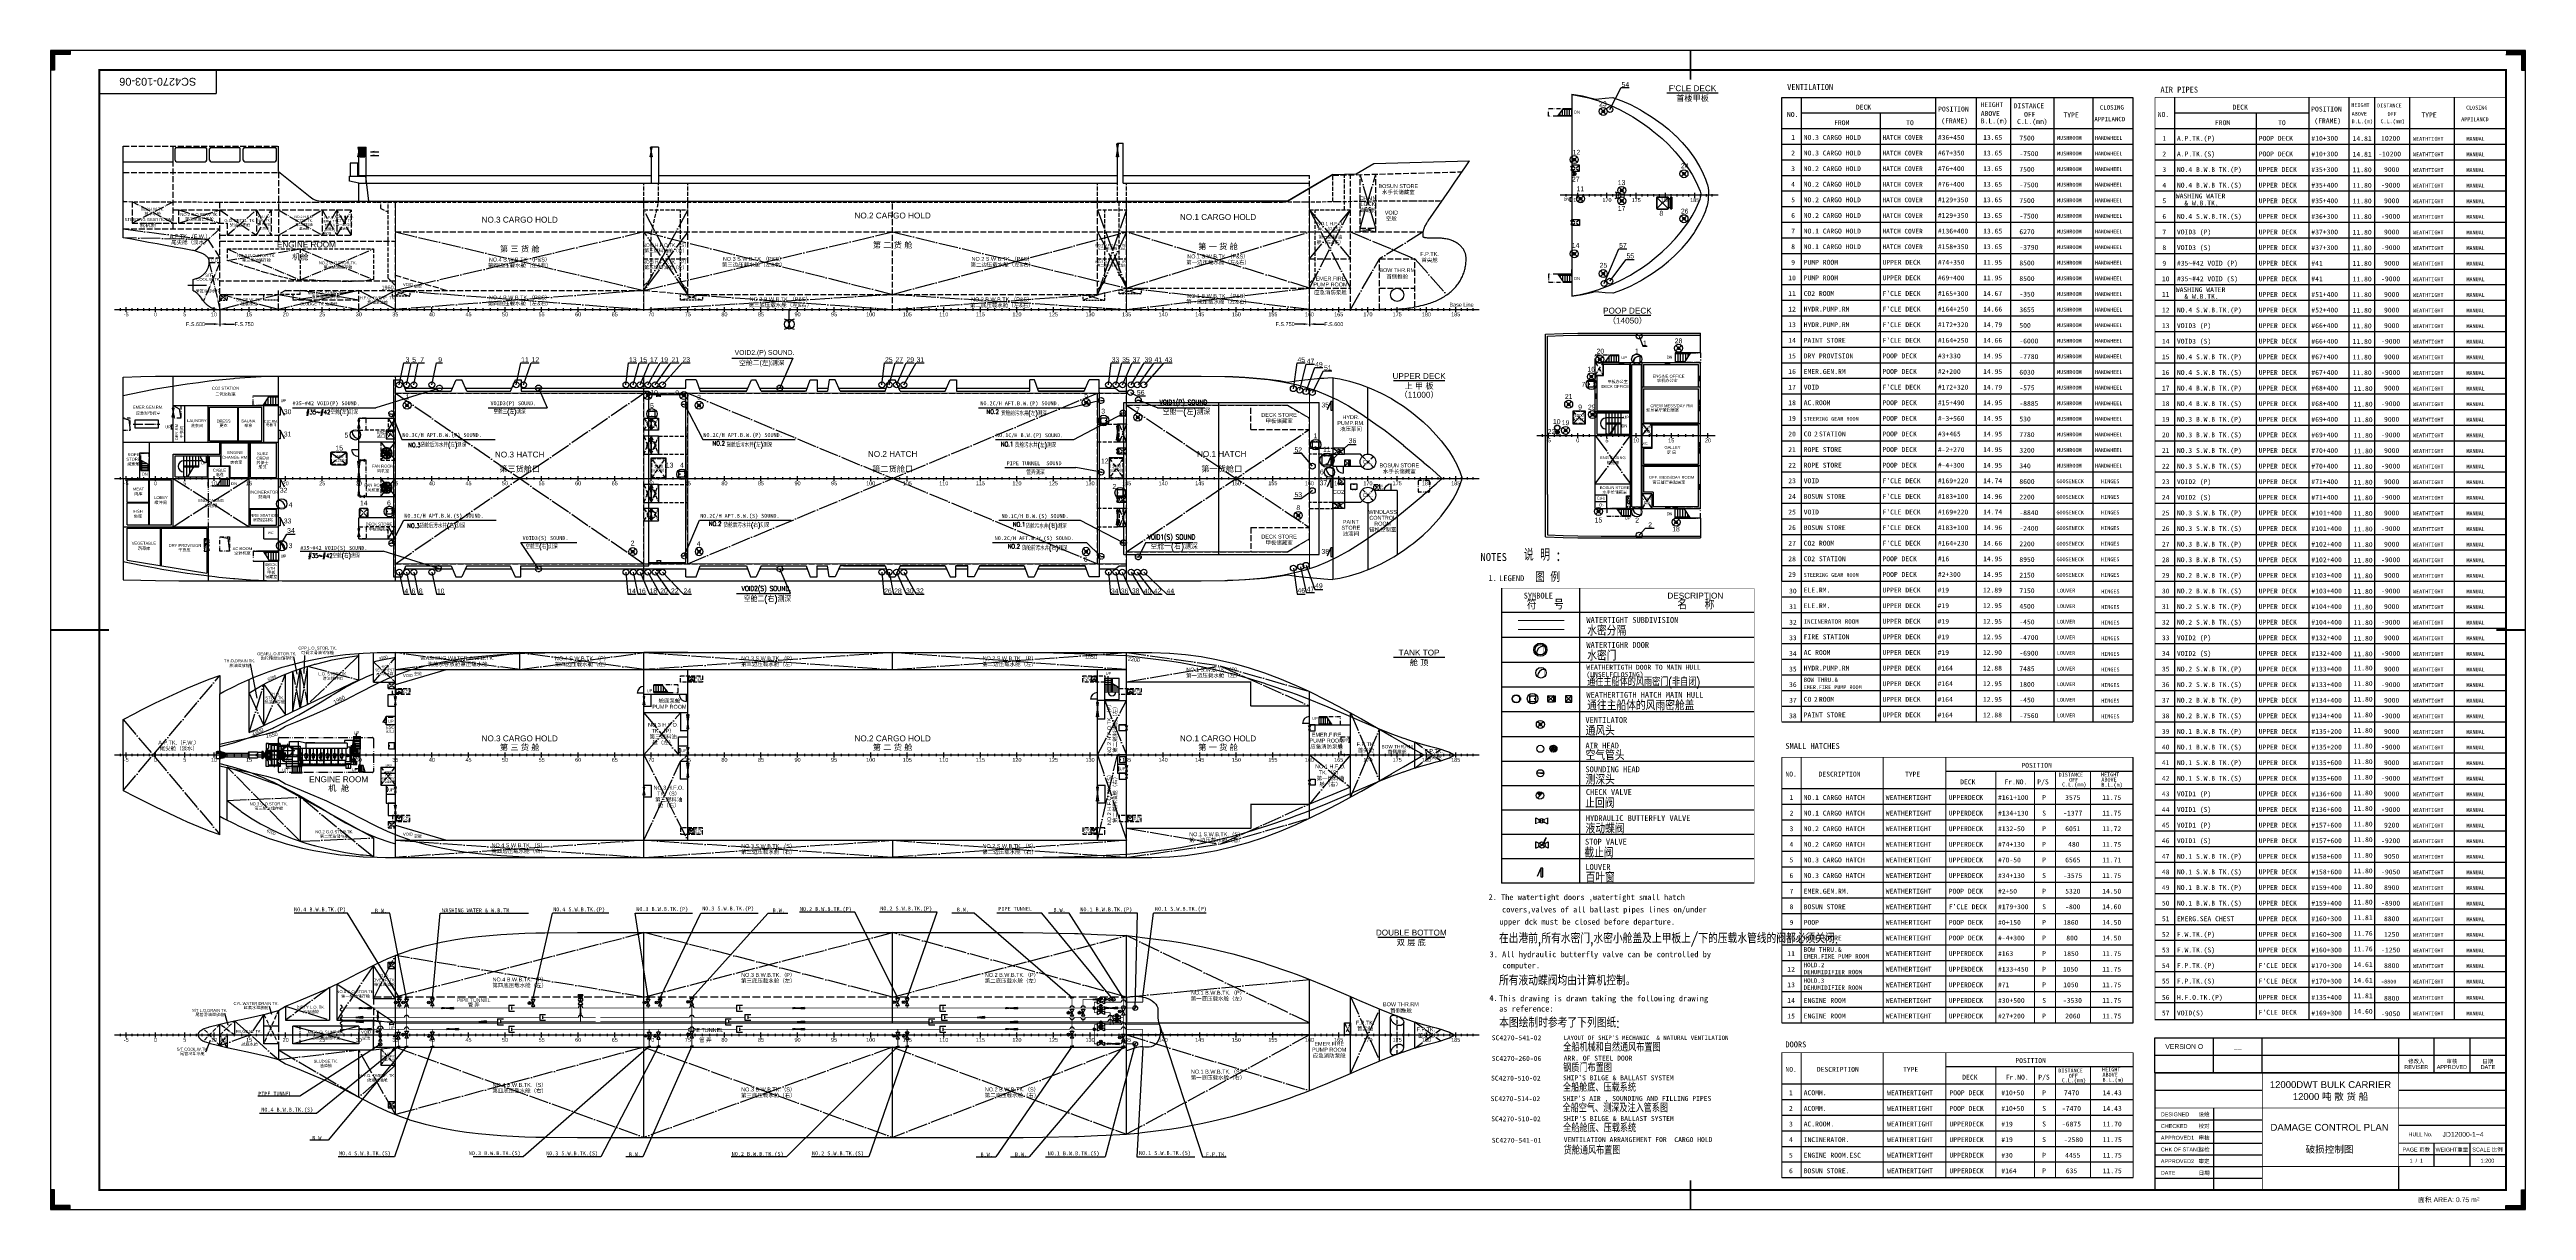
# Model space of a CAD drawing. Header units: millimetres. Extents: x 280824 to 534862, y -106960 to 12040.
import ezdxf
from ezdxf.enums import TextEntityAlignment as Align

# ---------------------------------------------------------------- set-up
doc = ezdxf.new("R2010")
doc.units = ezdxf.units.MM
doc.header["$LTSCALE"] = 200
for name, pattern in [('CENTER', [27.7, 25, -1, 0.7, -1]), ('CENTER102', [3.1, 2, -0.5, 0.1, -0.5]), ('CENTER105', [6.65, 5, -0.75, 0.15, -0.75]), ('CENTER110', [12.2, 10, -1, 0.2, -1]), ('DASHED', [0.75, 0.5, -0.25]), ('DASHED1', [5.4, 4, -1.4]), ('DASHED101', [1.5, 1, -0.5]), ('DASHED102', [2.75, 2, -0.75]), ('DASHED103', [4, 3, -1]), ('PHANTOM102', [3.7, 2, -0.5, 0.1, -0.5, 0.1, -0.5]), ('PHANTOM105', [7.55, 5, -0.75, 0.15, -0.75, 0.15, -0.75]), ('PHANTOM110', [13.4, 10, -1, 0.2, -1, 0.2, -1]), ('S10', [0])]:
    doc.linetypes.add(name, pattern=pattern)
for name, color, linetype in [('01CONTINUOUS', 2, 'Continuous'), ('02DASHED', 1, 'DASHED103'), ('03CENTER', 3, 'CENTER110'), ('04PHANTOM', 4, 'PHANTOM110'), ('1', 2, 'DASHED1'), ('11', 30, 'Continuous'), ('11TEXTE', 4, 'Continuous'), ('12TEXTC', 6, 'Continuous'), ('13DIMENSION', 9, 'Continuous'), ('2', 4, 'Continuous'), ('5', 6, 'Continuous'), ('BHD-panel', 7, 'Continuous'), ('BHD-steel', 2, 'Continuous'), ('BT_ENG', 7, 'Continuous'), ('CENTER', 3, 'CENTER'), ('DOOR', 6, 'Continuous'), ('EQUIP_MACHINERY', 9, 'Continuous'), ('EQUIP_MACHINERY_CENTER', 3, 'CENTER110'), ('EQUIPMENT', 9, 'Continuous'), ('G_DOOR_WINDOW', 3, 'Continuous'), ('G_STAIR_RAILING', 3, 'Continuous'), ('HEAD', 2, 'Continuous'), ('HULL', 7, 'Continuous'), ('label', 4, 'Continuous'), ('LADDER', 3, 'Continuous'), ('MARKS', 130, 'Continuous'), ('PIPE', 100, 'Continuous'), ('S-P', 3, 'DASHED'), ('TEXT-ENG', 7, 'Continuous'), ('TEXTE', 140, 'Continuous'), ('VEN', 3, 'Continuous')]:
    doc.layers.add(name, color=color, linetype=linetype)
doc.layers.add('AM_0', color=7, linetype='Continuous', lineweight=30)
doc.styles.add('HZ', font='romans.shx', dxfattribs={"width": 0.8, "height": 4, "bigfont": 'hzdx.shx'})
doc.styles.add('ROMANT', font='ROMANT.shx', dxfattribs={"width": 0.9, "bigfont": 'hzdx.shx'})
doc.styles.add('SWISS721LIGHTBT', font='swissl.ttf')

# ---------------------------------------------------------------- blocks, each defined once
blk = doc.blocks.new('FRAME')
for p, q in [((-3600, -125), (-3600, 125)), ((-3000, -250), (-3000, 250)), ((-2400, -125), (-2400, 125)), ((-1800, -125), (-1800, 125)), ((-1200, -125), (-1200, 125)), ((-600, -125), (-600, 125)), ((0, -250), (0, 250)), ((600, -125), (600, 125)), ((1200, -125), (1200, 125)), ((1800, -125), (1800, 125)), ((2400, -125), (2400, 125)), ((3000, -250), (3000, 250)), ((3600, -125), (3600, 125)), ((4200, -125), (4200, 125)), ((4800, -125), (4800, 125)), ((5400, -125), (5400, 125)), ((6000, -250), (6000, 250)), ((6600, -125), (6600, 125)), ((7350, -125), (7350, 125)), ((8100, -125), (8100, 125)), ((8850, -125), (8850, 125)), ((9600, -250), (9600, 250)), ((10350, -125), (10350, 125)), ((11100, -125), (11100, 125)), ((11850, -125), (11850, 125)), ((12600, -125), (12600, 125)), ((13350, -250), (13350, 250)), ((14100, -125), (14100, 125)), ((14850, -125), (14850, 125)), ((15600, -125), (15600, 125)), ((16350, -125), (16350, 125)), ((17100, -250), (17100, 250)), ((17850, -125), (17850, 125)), ((18600, -125), (18600, 125)), ((19350, -125), (19350, 125)), ((20100, -125), (20100, 125)), ((20850, -250), (20850, 250)), ((21600, -125), (21600, 125)), ((22350, -125), (22350, 125)), ((23100, -125), (23100, 125)), ((23850, -125), (23850, 125)), ((24600, -250), (24600, 250)), ((25350, -125), (25350, 125)), ((26100, -125), (26100, 125)), ((26850, -125), (26850, 125)), ((27600, -125), (27600, 125)), ((28350, -250), (28350, 250)), ((29100, -125), (29100, 125)), ((29850, -125), (29850, 125)), ((30600, -125), (30600, 125)), ((31350, -125), (31350, 125)), ((32100, -250), (32100, 250)), ((32850, -125), (32850, 125)), ((33600, -125), (33600, 125)), ((34350, -125), (34350, 125)), ((35100, -125), (35100, 125)), ((35850, -250), (35850, 250)), ((36600, -125), (36600, 125)), ((37350, -125), (37350, 125)), ((38100, -125), (38100, 125)), ((38850, -125), (38850, 125)), ((39600, -250), (39600, 250)), ((40350, -125), (40350, 125)), ((41100, -125), (41100, 125)), ((41850, -125), (41850, 125)), ((42600, -125), (42600, 125)), ((43350, -250), (43350, 250)), ((44100, -125), (44100, 125)), ((44850, -125), (44850, 125)), ((45600, -125), (45600, 125)), ((46350, -125), (46350, 125)), ((47100, -250), (47100, 250)), ((47850, -125), (47850, 125)), ((48600, -125), (48600, 125)), ((49350, -125), (49350, 125)), ((50100, -125), (50100, 125)), ((50850, -250), (50850, 250)), ((51600, -125), (51600, 125)), ((52350, -125), (52350, 125)), ((53100, -125), (53100, 125)), ((53850, -125), (53850, 125)), ((54600, -250), (54600, 250)), ((55350, -125), (55350, 125)), ((56100, -125), (56100, 125)), ((56850, -125), (56850, 125)), ((57600, -125), (57600, 125)), ((58350, -250), (58350, 250)), ((59100, -125), (59100, 125)), ((59850, -125), (59850, 125)), ((60600, -125), (60600, 125)), ((61350, -125), (61350, 125)), ((62100, -250), (62100, 250)), ((62850, -125), (62850, 125)), ((63600, -125), (63600, 125)), ((64350, -125), (64350, 125)), ((65100, -125), (65100, 125)), ((65850, -250), (65850, 250)), ((66600, -125), (66600, 125)), ((67350, -125), (67350, 125)), ((68100, -125), (68100, 125)), ((68850, -125), (68850, 125)), ((69600, -250), (69600, 250)), ((70350, -125), (70350, 125)), ((71100, -125), (71100, 125)), ((71850, -125), (71850, 125)), ((72600, -125), (72600, 125)), ((73350, -250), (73350, 250)), ((74100, -125), (74100, 125)), ((74850, -125), (74850, 125)), ((75600, -125), (75600, 125)), ((76350, -125), (76350, 125)), ((77100, -250), (77100, 250)), ((77850, -125), (77850, 125)), ((78600, -125), (78600, 125)), ((79350, -125), (79350, 125)), ((80100, -125), (80100, 125)), ((80850, -250), (80850, 250)), ((81600, -125), (81600, 125)), ((82350, -125), (82350, 125)), ((83100, -125), (83100, 125)), ((83850, -125), (83850, 125)), ((84600, -250), (84600, 250)), ((85350, -125), (85350, 125)), ((86100, -125), (86100, 125)), ((86850, -125), (86850, 125)), ((87600, -125), (87600, 125)), ((88350, -250), (88350, 250)), ((89100, -125), (89100, 125)), ((89850, -125), (89850, 125)), ((90600, -125), (90600, 125)), ((91350, -125), (91350, 125)), ((92100, -250), (92100, 250)), ((92850, -125), (92850, 125)), ((93600, -125), (93600, 125)), ((94350, -125), (94350, 125)), ((95100, -125), (95100, 125)), ((95850, -250), (95850, 250)), ((96600, -125), (96600, 125)), ((97350, -125), (97350, 125)), ((98100, -125), (98100, 125)), ((98850, -125), (98850, 125)), ((99600, -250), (99600, 250)), ((100350, -125), (100350, 125)), ((101100, -125), (101100, 125)), ((101850, -125), (101850, 125)), ((102600, -125), (102600, 125)), ((103350, -250), (103350, 250)), ((104100, -125), (104100, 125)), ((104850, -125), (104850, 125)), ((105600, -125), (105600, 125)), ((106350, -125), (106350, 125)), ((107100, -250), (107100, 250)), ((107850, -125), (107850, 125)), ((108600, -125), (108600, 125)), ((109350, -125), (109350, 125)), ((110100, -125), (110100, 125)), ((110850, -250), (110850, 250)), ((111600, -125), (111600, 125)), ((112350, -125), (112350, 125)), ((113100, -125), (113100, 125)), ((113850, -125), (113850, 125)), ((114600, -250), (114600, 250)), ((115350, -125), (115350, 125)), ((116100, -125), (116100, 125)), ((116850, -125), (116850, 125)), ((117600, -125), (117600, 125)), ((118350, -250), (118350, 250)), ((118950, -125), (118950, 125)), ((119550, -125), (119550, 125)), ((120150, -125), (120150, 125)), ((120750, -125), (120750, 125)), ((121350, -250), (121350, 250)), ((121950, -125), (121950, 125)), ((122550, -125), (122550, 125)), ((123150, -125), (123150, 125)), ((123750, -125), (123750, 125)), ((124350, -250), (124350, 250)), ((124950, -125), (124950, 125)), ((125550, -125), (125550, 125)), ((126150, -125), (126150, 125)), ((126750, -125), (126750, 125)), ((127350, -250), (127350, 250)), ((127950, -125), (127950, 125)), ((128550, -125), (128550, 125)), ((129150, -125), (129150, 125)), ((129750, -125), (129750, 125)), ((130350, -250), (130350, 250)), ((130950, -125), (130950, 125)), ((131550, -125), (131550, 125)), ((132150, -125), (132150, 125)), ((132750, -125), (132750, 125)), ((133350, -250), (133350, 250)), ((133950, -125), (133950, 125)), ((134550, -125), (134550, 125)), ((135150, -125), (135150, 125))]:
    blk.add_line(p, q)
at = {"layer": '11TEXTE', "style": 'SWISS721LIGHTBT'}
for s, p in [('-5', (-3000, -500)), ('0', (0, -500)), ('5', (3000, -500)), ('10', (6000, -500)), ('15', (9600, -500)), ('20', (13350, -500)), ('25', (17100, -500)), ('30', (20850, -500)), ('35', (24600, -500)), ('40', (28350, -500)), ('45', (32100, -500)), ('50', (35850, -500)), ('55', (39600, -500)), ('60', (43350, -500)), ('65', (47100, -500)), ('70', (50850, -500)), ('75', (54600, -500)), ('80', (58350, -500)), ('85', (62100, -500)), ('90', (65850, -500)), ('95', (69600, -500)), ('100', (73350, -500)), ('105', (77100, -500)), ('110', (80850, -500)), ('115', (84600, -500)), ('120', (88350, -500)), ('125', (92100, -500)), ('130', (95850, -500)), ('135', (99600, -500)), ('140', (103350, -500)), ('145', (107100, -500)), ('150', (110850, -500)), ('155', (114600, -500)), ('160', (118350, -500)), ('165', (121350, -500)), ('170', (124350, -500)), ('175', (127350, -500)), ('180', (130350, -500)), ('185', (133350, -500))]:
    blk.add_text(s, height=400, dxfattribs=at).set_placement(p, align=Align.MIDDLE)
blk = doc.blocks.new('LADDER2000')
for p, q in [((0, 400), (1246, 400)), ((0, 400), (0, -400)), ((1150, 325), (0, 325)), ((200, 325), (200, -325)), ((400, 325), (400, -325)), ((600, 325), (600, -325)), ((1196, 400), (704, -400)), ((800, 325), (800, -244)), ((1000, 325), (1000, 81)), ((750, -325), (0, -325)), ((754, -400), (0, -400))]:
    blk.add_line(p, q)
at = {"linetype": 'PHANTOM102'}
for p, q in [((1246, 400), (2000, 400)), ((2000, 400), (2000, -400)), ((2000, -400), (754, -400))]:
    blk.add_line(p, q, dxfattribs=at)
blk.add_lwpolyline([(-143, 0, 0, 0, 0), (360, 0, 150, 0, 0), (660, 0, 0, 0, 0)], format="xyseb")
blk = doc.blocks.new('bt')
for p, q in [((0, 0), (-1.4, 0)), ((-1.2, 2.4), (1.2, 2.4)), ((1.2, 2.4), (-1.2, -2.4)), ((1.2, -2.4), (-1.2, 2.4)), ((1.2, -2.4), (-1.2, -2.4))]:
    blk.add_line(p, q)
blk.add_lwpolyline([(-1.2, -2.4, 0.5, 0.5, 0), (1.3, 2.4, 0.5, 0.5, 0)], format="xyseb")
blk.add_circle((-2.4, 0), 0.96)
at = {"style": 'HZ', "width": 0.75}
blk.add_text('H', height=1.5, rotation=90, dxfattribs=at).set_placement((-1.7, -0.6))
blk = doc.blocks.new('*X37')
at = {"color": 0}
for p, q in [((252.2, 190), (252.2, 190)), ((252.4, 190), (252.4, 190)), ((252.6, 189.9), (252.7, 190.1)), ((252.8, 189.9), (252.9, 190.1)), ((253, 189.9), (253.2, 190.1)), ((253.3, 189.9), (253.4, 190.1)), ((253.5, 189.9), (253.7, 190.2)), ((253.7, 189.8), (253.9, 190.2)), ((253.9, 189.8), (254.2, 190.2)), ((254.1, 189.8), (254.4, 190.2)), ((254.4, 189.8), (254.6, 190.3)), ((254.6, 189.7), (254.9, 190.3)), ((254.8, 189.7), (255.1, 190.3)), ((255, 189.7), (255.4, 190.3)), ((255.2, 189.7), (255.6, 190.4)), ((255.5, 189.7), (255.9, 190.4)), ((255.7, 189.6), (256.1, 190.4)), ((255.9, 189.6), (256.4, 190.4)), ((256.1, 189.6), (256.6, 190.5)), ((256.3, 189.6), (256.9, 190.5)), ((256.5, 189.5), (257, 190.3)), ((256.8, 189.5), (257, 189.9)), ((257, 189.5), (257, 189.5))]:
    blk.add_line(p, q, dxfattribs=at)
blk = doc.blocks.new('SGLARW1')
for p, q in [((0, 0.5), (-5, 0)), ((-5, 0), (0, -0.5)), ((0, 0.5), (0, -0.5))]:
    blk.add_line(p, q)
blk.add_blockref('*X37', (-257, -190))
blk = doc.blocks.new('Flexhose')
for centre, start, end in [((-0.9, -0.3), 18.4349, 198.4349), ((0.9, 0.3), 198.4349, 18.4349)]:
    blk.add_arc(centre, 1, start, end)
blk = doc.blocks.new('EXP_JOT')
for p, q in [((-2, 2), (-2, -2)), ((-2, 2), (2, 2)), ((0, 1), (0, -1)), ((-2, -2), (2, -2))]:
    blk.add_line(p, q)
blk = doc.blocks.new('LADDER400')
for p, q in [((-180, 200), (0, 200)), ((-120, 200), (-120, -200)), ((-180, -200), (0, -200))]:
    blk.add_line(p, q)
blk = doc.blocks.new('*X35')
at = {"color": 0}
for p, q in [((75, 160.7), (75.1, 160.9)), ((75, 159.9), (75.5, 160.8)), ((75, 160.3), (75.3, 160.8)), ((75, 159.5), (75.7, 160.7)), ((75, 159.1), (75.8, 160.6)), ((75, 158.7), (76, 160.5)), ((75, 158.3), (76.2, 160.4)), ((75, 157.9), (76.4, 160.3)), ((75, 157.5), (76.6, 160.2)), ((75, 157.1), (76.7, 160.1)), ((75.2, 157.1), (76.9, 160)), ((75.6, 157.3), (77.1, 159.9)), ((75.9, 157.4), (77.3, 159.9)), ((76.2, 157.6), (77.5, 159.8)), ((76.5, 157.8), (77.6, 159.7)), ((76.9, 157.9), (77.8, 159.6)), ((77.2, 158.1), (78, 159.5)), ((77.5, 158.3), (78.2, 159.4)), ((77.8, 158.4), (78.4, 159.3)), ((78.2, 158.6), (78.5, 159.2)), ((78.5, 158.7), (78.7, 159.1)), ((78.8, 158.9), (78.9, 159.1))]:
    blk.add_line(p, q, dxfattribs=at)
blk = doc.blocks.new('CHECK_V1')
for p, q in [((4, -2), (-4, 2)), ((-4, -2), (4, 2)), ((-4, -2), (-4, 2)), ((4, 2), (4, -2))]:
    blk.add_line(p, q)
blk.add_blockref('*X35', (-79, -159))
blk = doc.blocks.new('MUD_BOX2')
for p, q in [((0.4, 0.4), (-0.4, -0.4)), ((1.4, 1.4), (0.8, 0.8)), ((-0.8, -0.8), (-1.4, -1.4))]:
    blk.add_line(p, q)
blk.add_circle((0, 0), 2)
blk = doc.blocks.new('*X40')
at = {"color": 0}
for p, q in [((75, 241.9), (75, 242)), ((75, 241.5), (75.2, 241.9)), ((75, 241.1), (75.4, 241.8)), ((75, 240.7), (75.6, 241.7)), ((75, 240.3), (75.8, 241.6)), ((75, 239.9), (75.9, 241.5)), ((75, 239.1), (76.3, 241.4)), ((75, 239.5), (76.1, 241.4)), ((75, 238.7), (76.5, 241.3)), ((75, 238.3), (76.7, 241.2)), ((75.1, 238), (76.8, 241.1)), ((75.4, 238.2), (77, 241)), ((75.7, 238.4), (77.2, 240.9)), ((76.1, 238.5), (77, 240.2)), ((76.4, 238.7), (77, 239.8)), ((76.7, 238.9), (77.1, 239.5)), ((77, 240.2), (77.4, 240.8)), ((77, 239.8), (77.6, 240.7)), ((77, 239), (77.2, 239.2)), ((77.1, 239.5), (77.7, 240.6)), ((77.2, 239.2), (77.9, 240.5)), ((77.4, 239.2), (78.1, 240.5)), ((77.7, 239.3), (78.3, 240.4)), ((78, 239.5), (78.4, 240.3)), ((78.3, 239.7), (78.6, 240.2)), ((78.6, 239.8), (78.8, 240.1)), ((79, 240), (79, 240))]:
    blk.add_line(p, q, dxfattribs=at)
blk = doc.blocks.new('STOPCHK2')
for p, q in [((-4, -2), (4, 2)), ((4, -2), (-4, 2)), ((-4, -2), (-4, 2)), ((4, 2), (4, -2))]:
    blk.add_line(p, q)
blk.add_circle((0, 0), 2)
blk.add_blockref('*X40', (-79, -240))
blk = doc.blocks.new('SUCTION2')
blk.add_line((-1.4, -1.4), (1.4, 1.4))
blk.add_circle((0, 0), 2)
blk = doc.blocks.new('*X43')
at = {"color": 0}
for p, q in [((-74108.9, 275031.6), (-74107.9, 275032.6)), ((-74108.9, 275031.6), (-74107.9, 275032.6)), ((-74108.9, 275031.6), (-74107.9, 275032.6)), ((-74108.9, 275031.6), (-74107.9, 275032.6)), ((-74108.9, 275031.6), (-74107.9, 275032.6)), ((-74108.9, 275031.7), (-74107.9, 275032.6)), ((-74108.9, 275031.7), (-74108, 275032.6)), ((-74108.9, 275031.7), (-74108, 275032.6)), ((-74108.9, 275031.7), (-74108, 275032.6)), ((-74108.9, 275031.7), (-74108, 275032.6)), ((-74108.9, 275031.7), (-74108, 275032.6)), ((-74108.9, 275031.7), (-74108, 275032.6)), ((-74108.9, 275031.7), (-74108, 275032.6)), ((-74108.9, 275031.8), (-74108, 275032.6)), ((-74108.9, 275031.8), (-74108.1, 275032.6)), ((-74108.9, 275031.8), (-74108.1, 275032.6)), ((-74108.9, 275031.8), (-74108.1, 275032.6)), ((-74108.9, 275031.8), (-74108.1, 275032.6)), ((-74108.9, 275031.8), (-74108.1, 275032.6)), ((-74108.9, 275031.8), (-74108.1, 275032.6)), ((-74108.9, 275031.9), (-74108.2, 275032.6)), ((-74108.9, 275031.9), (-74108.2, 275032.6)), ((-74108.9, 275031.9), (-74108.2, 275032.6)), ((-74108.9, 275031.9), (-74108.2, 275032.6)), ((-74108.9, 275031.9), (-74108.2, 275032.6)), ((-74108.9, 275031.9), (-74108.2, 275032.6)), ((-74108.9, 275032), (-74108.3, 275032.6)), ((-74108.8, 275031.6), (-74107.8, 275032.6)), ((-74108.8, 275031.6), (-74107.9, 275032.6)), ((-74108.8, 275031.6), (-74107.9, 275032.6)), ((-74108.8, 275031.6), (-74107.9, 275032.6)), ((-74108.8, 275032), (-74108.3, 275032.6)), ((-74108.8, 275032), (-74108.3, 275032.6)), ((-74108.8, 275031.4), (-74107.6, 275032.5)), ((-74108.8, 275031.4), (-74107.7, 275032.5)), ((-74108.8, 275031.4), (-74107.7, 275032.5)), ((-74108.8, 275031.4), (-74107.7, 275032.5)), ((-74108.8, 275031.4), (-74107.7, 275032.5)), ((-74108.8, 275031.4), (-74107.7, 275032.5)), ((-74108.8, 275031.4), (-74107.7, 275032.5)), ((-74108.8, 275031.4), (-74107.7, 275032.5)), ((-74108.8, 275031.4), (-74107.7, 275032.5)), ((-74108.8, 275031.4), (-74107.7, 275032.5)), ((-74108.8, 275031.5), (-74107.7, 275032.5)), ((-74108.8, 275031.5), (-74107.7, 275032.5)), ((-74108.8, 275031.5), (-74107.8, 275032.5)), ((-74108.8, 275031.5), (-74107.8, 275032.5)), ((-74108.8, 275031.5), (-74107.8, 275032.5)), ((-74108.8, 275031.5), (-74107.8, 275032.5)), ((-74108.8, 275031.5), (-74107.8, 275032.5)), ((-74108.8, 275031.5), (-74107.8, 275032.5)), ((-74108.8, 275031.5), (-74107.8, 275032.5)), ((-74108.8, 275031.5), (-74107.8, 275032.5)), ((-74108.8, 275032), (-74108.3, 275032.5)), ((-74108.8, 275032), (-74108.3, 275032.5)), ((-74108.8, 275032.1), (-74108.4, 275032.5)), ((-74108.8, 275032.1), (-74108.4, 275032.5)), ((-74108.8, 275032.1), (-74108.4, 275032.5)), ((-74108.8, 275032.1), (-74108.4, 275032.5)), ((-74108.8, 275032.2), (-74108.5, 275032.5)), ((-74108.8, 275032.2), (-74108.5, 275032.5)), ((-74108.7, 275031.3), (-74107.6, 275032.5)), ((-74108.7, 275031.4), (-74107.6, 275032.5)), ((-74108.7, 275031.2), (-74107.5, 275032.4)), ((-74108.7, 275031.2), (-74107.5, 275032.4)), ((-74108.7, 275031.2), (-74107.5, 275032.4)), ((-74108.7, 275031.3), (-74107.5, 275032.4)), ((-74108.7, 275031.3), (-74107.6, 275032.4)), ((-74108.7, 275031.3), (-74107.6, 275032.4)), ((-74108.7, 275031.3), (-74107.6, 275032.4)), ((-74108.7, 275031.3), (-74107.6, 275032.4)), ((-74108.7, 275031.3), (-74107.6, 275032.4)), ((-74108.7, 275031.3), (-74107.6, 275032.4)), ((-74108.7, 275031.3), (-74107.6, 275032.4)), ((-74108.7, 275031.3), (-74107.6, 275032.4)), ((-74108.7, 275031.3), (-74107.6, 275032.4)), ((-74108.7, 275031.3), (-74107.6, 275032.4)), ((-74108.7, 275032.3), (-74108.5, 275032.4)), ((-74108.7, 275032.3), (-74108.6, 275032.4)), ((-74108.6, 275031.2), (-74107.5, 275032.4)), ((-74108.6, 275031.2), (-74107.5, 275032.4)), ((-74108.6, 275031.2), (-74107.5, 275032.3)), ((-74108.6, 275031.2), (-74107.5, 275032.3)), ((-74108.6, 275031.2), (-74107.5, 275032.3)), ((-74108.6, 275031.2), (-74107.5, 275032.3)), ((-74108.6, 275031.2), (-74107.5, 275032.3)), ((-74108.6, 275031.2), (-74107.5, 275032.3)), ((-74108.6, 275031.2), (-74107.5, 275032.3)), ((-74108.6, 275031.2), (-74107.5, 275032.3)), ((-74108.6, 275031.2), (-74107.4, 275032.3)), ((-74108.6, 275031.2), (-74107.4, 275032.3)), ((-74108.6, 275031.1), (-74107.4, 275032.3)), ((-74108.5, 275031.1), (-74107.4, 275032.3)), ((-74108.5, 275031.1), (-74107.4, 275032.3)), ((-74108.5, 275031.1), (-74107.4, 275032.2)), ((-74108.5, 275031.1), (-74107.4, 275032.2)), ((-74108.5, 275031.1), (-74107.4, 275032.2)), ((-74108.5, 275031.1), (-74107.4, 275032.2)), ((-74108.5, 275031.1), (-74107.4, 275032.2)), ((-74108.5, 275031.1), (-74107.4, 275032.2)), ((-74108.5, 275031.1), (-74107.4, 275032.2)), ((-74108.5, 275031.1), (-74107.4, 275032.2)), ((-74108.5, 275031.1), (-74107.4, 275032.2)), ((-74108.5, 275031.1), (-74107.4, 275032.2)), ((-74108.4, 275031.1), (-74107.4, 275032.2)), ((-74108.4, 275031.1), (-74107.4, 275032.1)), ((-74108.4, 275031.1), (-74107.4, 275032.1)), ((-74108.4, 275031.1), (-74107.3, 275032.1)), ((-74108.4, 275031.1), (-74107.3, 275032.1)), ((-74108.4, 275031.1), (-74107.3, 275032.1)), ((-74108.4, 275031), (-74107.3, 275032.1)), ((-74108.4, 275031), (-74107.3, 275032.1)), ((-74108.4, 275031), (-74107.3, 275032.1)), ((-74108.4, 275031), (-74107.3, 275032.1)), ((-74108.3, 275031), (-74107.3, 275032.1)), ((-74108.3, 275031), (-74107.3, 275032)), ((-74108.3, 275031), (-74107.3, 275032)), ((-74108.3, 275031), (-74107.3, 275032)), ((-74108.3, 275031), (-74107.3, 275032)), ((-74108.3, 275031), (-74107.3, 275032)), ((-74108.3, 275031), (-74107.3, 275032)), ((-74108.3, 275031), (-74107.3, 275032)), ((-74108.3, 275031), (-74107.3, 275032)), ((-74108.2, 275031), (-74107.3, 275032)), ((-74108.2, 275031), (-74107.3, 275031.9)), ((-74108.2, 275031), (-74107.3, 275031.9)), ((-74108.2, 275031), (-74107.3, 275031.9)), ((-74108.2, 275031), (-74107.3, 275031.9)), ((-74108.2, 275031), (-74107.3, 275031.9)), ((-74108.2, 275031), (-74107.3, 275031.9)), ((-74108.2, 275031), (-74107.3, 275031.9)), ((-74108.1, 275031), (-74107.3, 275031.9)), ((-74108.1, 275031), (-74107.3, 275031.8)), ((-74108.1, 275031), (-74107.3, 275031.8)), ((-74108.1, 275031), (-74107.3, 275031.8)), ((-74108.1, 275031), (-74107.3, 275031.8)), ((-74108.1, 275031), (-74107.3, 275031.8)), ((-74108.1, 275031), (-74107.3, 275031.8)), ((-74108.1, 275031), (-74107.3, 275031.8)), ((-74108, 275031), (-74107.3, 275031.7)), ((-74108, 275031), (-74107.3, 275031.7)), ((-74108, 275031), (-74107.3, 275031.7)), ((-74108, 275031), (-74107.3, 275031.7)), ((-74108, 275031), (-74107.3, 275031.7)), ((-74108, 275031), (-74107.3, 275031.7)), ((-74107.9, 275031), (-74107.3, 275031.7)), ((-74107.9, 275031), (-74107.3, 275031.6)), ((-74107.9, 275031), (-74107.3, 275031.6)), ((-74107.9, 275031), (-74107.3, 275031.6)), ((-74107.9, 275031), (-74107.3, 275031.6)), ((-74107.8, 275031), (-74107.3, 275031.6)), ((-74107.8, 275031), (-74107.3, 275031.5)), ((-74107.8, 275031), (-74107.3, 275031.5)), ((-74107.8, 275031), (-74107.3, 275031.5)), ((-74107.8, 275031), (-74107.3, 275031.5)), ((-74107.7, 275031.1), (-74107.3, 275031.4)), ((-74107.7, 275031.1), (-74107.4, 275031.4)), ((-74107.7, 275031.1), (-74107.4, 275031.4)), ((-74107.6, 275031.1), (-74107.4, 275031.4)), ((-74107.6, 275031.1), (-74107.4, 275031.3))]:
    blk.add_line(p, q, dxfattribs=at)
blk = doc.blocks.new('TITLE3')
for p, q in [((-12500, 5100), (-18000, 5100)), ((0, 5100), (-5500, 5100)), ((-15000, 4200), (-15000, 0)), ((-18000, 3600), (-12500, 3600)), ((-18000, 3000), (-12500, 3000)), ((0, 3300), (-5500, 3300)), ((-18000, 2400), (-12500, 2400)), ((-18000, 1800), (-12500, 1800)), ((0, 1800), (-5500, 1800)), ((-18000, 1200), (-12500, 1200)), ((-18000, 600), (-12500, 600)), ((-5500, 0), (-5500, 1200))]:
    blk.add_line(p, q)
at = {"const_width": 80}
blk.add_lwpolyline([(-18000, 0), (0, 0), (0, 6000), (-18000, 6000)], close=True, dxfattribs=at)
at = {"const_width": 40}
for points in [[(-12500, 6000), (-12500, 0)], [(-5500, 6000), (-5500, 0)], [(-18000, 4200), (0, 4200)], [(-5500, 2400), (0, 2400)], [(-12500, 1200), (0, 1200)]]:
    blk.add_lwpolyline(points, dxfattribs=at)
blk = doc.blocks.new('T1-002')
blk.add_arc((-0.1, 0), 7, 90, 180)
at = {"layer": '5', "const_width": 0.3}
blk.add_lwpolyline([(0, 0), (0, 7)], dxfattribs=at)
blk = doc.blocks.new('T1-176')
at = {"layer": '5'}
for p, q in [((-3, -3), (-3, 3)), ((-3, 3), (3, 3)), ((0.6, 2.2), (-0.6, 2.2)), ((3, 3), (3, -3)), ((3, -3), (-3, -3)), ((-1.4, -2.3), (-1.4, -3.6)), ((1.4, -2.3), (1.4, -3.6))]:
    blk.add_line(p, q, dxfattribs=at)
blk = doc.blocks.new('HATCH600')
for p, q in [((74, 137), (-61, 137)), ((0, -300), (0, 300)), ((0, 300), (600, 300)), ((518, -65), (518, 65)), ((600, 300), (600, -300)), ((74, -137), (-61, -137)), ((600, -300), (0, -300))]:
    blk.add_line(p, q)
blk = doc.blocks.new('WATERTIGHT')
blk.add_circle((-353, -330), 677)
at = {"layer": 'DOOR'}
blk.add_circle((-353, -330), 540, dxfattribs=at)
at = {"xscale": 100, "yscale": 100, "zscale": 100, "rotation": 90}
blk.add_blockref('T1-002', (0, 0), dxfattribs=at)
blk = doc.blocks.new('FRAME4')
for p, q in [((-600, -125), (-600, 125)), ((0, -125), (0, 125)), ((600, -250), (600, 250)), ((1200, -125), (1200, 125)), ((1800, -125), (1800, 125)), ((2400, -125), (2400, 125)), ((3000, -125), (3000, 125)), ((3600, -250), (3600, 250)), ((4200, -125), (4200, 125)), ((4800, -125), (4800, 125)), ((5400, -125), (5400, 125)), ((6000, -125), (6000, 125)), ((6600, -250), (6600, 250)), ((7200, -125), (7200, 125)), ((7800, -125), (7800, 125)), ((8400, -125), (8400, 125)), ((9000, -125), (9000, 125)), ((9600, -250), (9600, 250)), ((10200, -125), (10200, 125)), ((10800, -125), (10800, 125)), ((11400, -125), (11400, 125)), ((12000, -125), (12000, 125)), ((12600, -250), (12600, 250)), ((13200, -125), (13200, 125)), ((13800, -125), (13800, 125)), ((14400, -125), (14400, 125))]:
    blk.add_line(p, q)
at = {"layer": '11TEXTE', "style": 'SWISS721LIGHTBT'}
for s, p in [('165', (600, -500)), ('170', (3600, -500)), ('175', (6600, -500)), ('180', (9600, -500)), ('185', (12600, -500))]:
    blk.add_text(s, height=400, dxfattribs=at).set_placement(p, align=Align.MIDDLE)
blk = doc.blocks.new('FRAME1')
for p, q in [((-3600, -125), (-3600, 125)), ((-3000, -250), (-3000, 250)), ((-2400, -125), (-2400, 125)), ((-1800, -125), (-1800, 125)), ((-1200, -125), (-1200, 125)), ((-600, -125), (-600, 125)), ((0, -250), (0, 250)), ((600, -125), (600, 125)), ((1200, -125), (1200, 125)), ((1800, -125), (1800, 125)), ((2400, -125), (2400, 125)), ((3000, -250), (3000, 250)), ((3600, -125), (3600, 125)), ((4200, -125), (4200, 125)), ((4800, -125), (4800, 125)), ((5400, -125), (5400, 125)), ((6000, -250), (6000, 250)), ((6600, -125), (6600, 125)), ((7350, -125), (7350, 125)), ((8100, -125), (8100, 125)), ((8850, -125), (8850, 125)), ((9600, -250), (9600, 250)), ((10350, -125), (10350, 125)), ((11100, -125), (11100, 125)), ((11850, -125), (11850, 125)), ((12600, -125), (12600, 125)), ((13350, -250), (13350, 250))]:
    blk.add_line(p, q)
at = {"layer": '11TEXTE', "style": 'SWISS721LIGHTBT'}
for s, p in [('-5', (-3000, -500)), ('0', (0, -500)), ('5', (3000, -500)), ('10', (6000, -500)), ('15', (9600, -500)), ('20', (13350, -500))]:
    blk.add_text(s, height=400, dxfattribs=at).set_placement(p, align=Align.MIDDLE)
blk = doc.blocks.new('*X13')
at = {"color": 0}
for p, q in [((2132, 929.2), (2133.6, 930.8)), ((2132, 929.4), (2133.5, 930.8)), ((2132, 929.5), (2133.3, 930.8)), ((2132, 929.6), (2133.2, 930.8)), ((2132, 929.8), (2133, 930.8)), ((2132.1, 929), (2133.8, 930.7)), ((2132.1, 929.1), (2133.7, 930.7)), ((2132.1, 930), (2132.8, 930.7)), ((2132.2, 928.9), (2133.9, 930.7)), ((2132.2, 928.9), (2134, 930.6)), ((2132.2, 930.3), (2132.5, 930.6)), ((2132.3, 928.7), (2134.1, 930.5)), ((2132.3, 928.8), (2134, 930.5)), ((2132.4, 928.6), (2134.2, 930.4)), ((2132.5, 928.6), (2134.3, 930.3)), ((2132.6, 928.5), (2134.3, 930.2)), ((2132.7, 928.5), (2134.4, 930.2)), ((2132.7, 928.4), (2134.4, 930.1)), ((2132.9, 928.4), (2134.4, 930)), ((2133, 928.3), (2134.5, 929.9)), ((2133.1, 928.3), (2134.5, 929.7)), ((2133.2, 928.3), (2134.5, 929.6)), ((2133.4, 928.3), (2134.5, 929.5)), ((2133.5, 928.3), (2134.5, 929.3)), ((2133.7, 928.4), (2134.4, 929.1)), ((2134.1, 928.6), (2134.2, 928.7))]:
    blk.add_line(p, q, dxfattribs=at)
blk = doc.blocks.new('VEN')
at = {"layer": 'VEN'}
for p, q in [((-0.4, 0.4), (-1.4, 1.4)), ((0.4, 0.4), (1.4, 1.4)), ((-1.4, -1.4), (-0.4, -0.4)), ((1.4, -1.4), (0.4, -0.4))]:
    blk.add_line(p, q, dxfattribs=at)
for radius in [2.05, 0.63]:
    blk.add_circle((0, 0), radius, dxfattribs=at)
at = {"layer": 'VEN', "xscale": 0.5, "yscale": 0.5, "zscale": 0.5}
blk.add_blockref('*X13', (-1066.6, -464.8), dxfattribs=at)
blk = doc.blocks.new('STAIR1000')
for p, q in [((-700, 350), (0, 350)), ((-700, 300), (0, 300)), ((-596, 300), (-596, -300)), ((-431, 300), (-431, -300)), ((-267, 300), (-267, -300)), ((-102, 300), (-102, -300)), ((-700, -300), (0, -300)), ((-700, -350), (0, -350))]:
    blk.add_line(p, q)
blk = doc.blocks.new('GEARBOX-Z')
at = {"color": 9, "linetype": 'CENTER'}
for p, q in [((-1208.82083, 0), (1056.05856, 0)), ((0, -1238.27419), (0, 1218.51123))]:
    blk.add_line(p, q, dxfattribs=at)
at = {"linetype": 'S10'}
for points in [[(-897.0003, 180.0116), (-1038.83716, 180.01098, -0.414214), (-1075.00034, 216.17432), (-1075.00018, 355), (-1150.00004, 355), (-1150.00004, -355), (-1075.00018, -355), (-1075.00034, -216.17584, -0.414214), (-1038.83732, -180.01282), (-897.0003, -180.01252)], [(-279.73404, 1058.92152), (-584.6283, 1058.92152), (-584.6283, 699.67392, -0.216512), (-606.62812, 651.25138), (-804.82224, 478.1569)], [(534.9997, 353.99766), (534.99894, 929.99984, -0.414214), (544.99894, 940), (550, 940), (550, 1165), (325, 1165), (325, 1160.00076, -0.414214), (314.99908, 1150.00076), (-564.93302, 1150.0679, -0.41619), (-575.0003, 1160.06776), (-575.00016, 1165), (-800, 1165), (-800, 940), (-795, 940, -0.414214), (-785, 930), (-785, 495.46876)], [(550, 269.21432), (320.64178, 459.17678, 0.168773), (300.71, 466.10214), (-281.87942, 466.102, 0.414214), (-311.87928, 436.102), (-311.87928, 359.99984, -0.414214), (-341.87942, 329.99984), (-707.5885, 330), (-707.5891, 269.21418)], [(-614.28436, -186.8431, -0.414214), (-640.0003, -161.12702), (-640.0003, 161.1264, -0.414214), (-614.28436, 186.8425), (-485.71624, 186.8425, -0.414214), (-460.0003, 161.1264), (-460.0003, -161.12702, -0.414214), (-485.71624, -186.8431), (-614.28436, -186.8431)], [(-450.10254, 478.1569), (-420.09446, 478.1569, 0.137038), (-403.43628, 482.80976), (-336.65802, 523.2724, 0.262282), (-311.87912, 567.25952), (-311.87912, 1026.77658, -0.414214), (-279.73404, 1058.92152), (279.73388, 1058.92152, -0.414214), (311.87896, 1026.77658), (311.87896, 569.43512, 0.229491), (336.32324, 518.98194), (550, 341.5413)], [(-250, 466.10214), (-250, 965.05798, -0.414214), (-217.85508, 997.20292), (217.85492, 997.20292, -0.414214), (250, 965.05798), (250, 466.10214)], [(-249.99984, 241.0872), (-249.99984, 0), (-249.99984, 375.29282, -0.414214), (-224.2839, 401.00892), (224.2839, 401.00892, -0.414214), (250, 375.29282), (250, 0)], [(-249.99984, -241.08718), (-249.99984, -0.00008), (-249.99984, -375.29282, 0.414214), (-224.2839, -401.0089), (224.2839, -401.0089, 0.414214), (250, -375.29282), (250, 0)], [(-279.73404, -1058.92158), (-584.6283, -1058.92158), (-584.6283, -699.67392, 0.216513), (-606.62812, -651.25138), (-804.82224, -478.15674)], [(535, -353.99734), (535, -930.00008, 0.414214), (545, -940.00008), (549.99984, -940), (550, -1165), (324.99984, -1165), (324.99984, -1159.99962, 0.414214), (315.00016, -1149.99962), (-575.00016, -1149.96002), (-575.00016, -1164.95262), (-800, -1165), (-800.00016, -940), (-794.422, -940.00008), (-794.422, -940.00008), (-792.59084, -939.8165), (-791.65376, -939.56964), (-790.72254, -939.2118), (-789.81434, -938.74148), (-788.9469, -938.16108), (-788.13758, -937.47718), (-787.40224, -936.7004), (-786.75426, -935.84484), (-786.2037, -934.9273), (-785.75684, -933.96616), (-785.416, -932.98022), (-785.17982, -931.98768), (-785.04362, -931.00516), (-785.00016, -930.04708), (-785.00016, -495.4686)], [(550, -269.21432), (320.64178, -459.17678, -0.168774), (300.71, -466.10214), (-281.87942, -466.10198, -0.414214), (-311.87928, -436.10206), (-311.87928, -359.99992, 0.414214), (-341.87942, -329.99992), (-707.5885, -330.00008), (-707.5891, -269.21424)], [(-450.10254, -478.15674), (-420.09446, -478.15674, -0.13704), (-403.43628, -482.80976), (-336.65802, -523.27248, -0.262283), (-311.87912, -567.2596), (-311.87912, -1026.77658, 0.414214), (-279.73404, -1058.92158), (279.73388, -1058.9215, 0.414214), (311.87896, -1026.7765), (311.87896, -569.43512, -0.22949), (336.32324, -518.98186), (550, -341.54106)], [(-250, -466.10198), (-250, -965.05798, 0.414214), (-217.85508, -997.20298), (217.85492, -997.2029, 0.414214), (250, -965.0579), (250, -466.10198)]]:
    blk.add_lwpolyline(points, format="xyb", dxfattribs=at)
for points in [[(-1075.00018, 340.7367), (-1075.00034, -340.7373)], [(-850.00016, 44.99992), (-980.00016, 44.99992), (-980.00016, -45.00008), (-850.00016, -45.00008)], [(-897.00042, 44.99992), (-897.00042, 240), (-870.0003, 240), (-870.0003, 44.99992)], [(-804.82224, 52.23564), (-804.82224, 350), (-870.0003, 350), (-870.0003, 44.99992)], [(-804.0242, 52.23564), (-850.00016, 52.23594), (-850.00016, -52.2358), (-804.0242, -52.2358)], [(-804.82224, 52.23564), (-804.82224, 478.1569), (-450.10254, 478.1569), (-450.10254, 329.99984)], [(-804.82224, 399.63502), (-450.10254, 399.63502)], [(-804.0242, 0.00024), (-804.0242, 54.64654), (-801.61316, 57.0578)], [(-804.0242, 0.00024), (-804.0242, -54.64608), (-801.61316, -57.05742)], [(-783.93356, 0.00024), (-783.93356, 64.29008), (-788.5733, 72.3262), (-801.61316, 72.3262), (-801.61316, 0.00024)], [(-801.61316, 5.62524), (-783.93356, 5.62524)], [(-783.93356, 0.00024), (-783.93356, -64.28962), (-788.5733, -72.32582), (-801.61316, -72.32582), (-801.61316, 0.00024)], [(-788.5733, 72.3262), (-788.5733, 5.62524)], [(-771.87912, 62.2808), (-783.93356, 62.2808), (-783.93356, 0.00024)], [(-771.87912, -62.28034), (-783.93356, -62.28034), (-783.93356, 0.00024)], [(-767.86102, 64.29008), (-771.87912, 64.29008), (-771.87912, 0.00024)], [(-767.86102, -64.28962), (-771.87912, -64.28962), (-771.87912, 0.00024)], [(-743.75228, 100.45304), (-767.86102, 86.53366), (-767.86102, 0.00024)], [(-743.75228, -100.45266), (-767.86102, -86.53328), (-767.86102, 0.00024)], [(-719.64356, 136.61636), (-743.75228, 136.61636), (-743.75228, 0.00024)], [(-719.64356, -269.21456), (-719.64356, 269.21432)], [(-719.64356, 269.21432), (-249.99984, 269.21432)], [(-719.6434, 188.68058), (-694.24514, 188.68058)], [(-640.0003, 150.67932), (-719.6434, 150.67932), (-719.6434, -150.67954), (-640.0003, -150.67948)], [(-719.6434, 101.27366), (-640.0003, 101.27366)], [(-694.24514, 150.67932), (-694.24514, 241.0872), (-405.75576, 241.0872), (-405.75576, 150.67932)], [(-584.6283, 1058.92136), (-584.6283, 1150), (-584.6283, 1058.92136)], [(-584.6283, 1058.92152), (-584.6283, 1150), (-555.69794, 1150), (-555.69794, 1058.92152), (-584.6283, 1058.92152)], [(-460.00016, -150.67948), (-359.54712, -150.67948), (-359.54712, 150.67932), (-460.00016, 150.67932)], [(-460.00016, 101.27366), (-359.54712, 101.27366)], [(-250, 188.68058), (-405.75576, 188.68058)], [(250, 269.21432), (552.4115, 269.21432), (552.4115, -269.21448), (250, -269.21448)], [(250, 188.68058), (552.4115, 188.68058)], [(250, 96.4351), (444.47724, 96.4351), (444.47724, 115.72204), (250, 115.72204), (250, 96.4351)], [(279.73388, 1058.92152), (534.99984, 1058.92152)], [(458.48404, 341.5413), (552.4115, 341.5413), (552.4115, -341.54), (458.48588, -341.54)], [(506.06918, 1058.92182), (506.06918, 1155.35644), (534.99984, 1155.35644), (534.99984, 952.0543)], [(552.4115, 203.39904), (582.1457, 203.39904), (582.14492, -203.39828), (552.41104, -203.39828), (552.4115, 203.39904)], [(552.4115, 184.83398), (552.4115, 253.1421)], [(582.1457, 163.21746), (600.62896, 152.54608), (600.62852, -152.54562), (582.14492, -163.217)], [(600.62896, 126.25092), (604.64722, 126.25092), (604.64706, -126.25046), (600.62852, -126.25046)], [(604.64722, 124.24148), (700, 124.24118), (699.99954, -124.24134), (604.64706, -124.24134)], [(999.99984, 115), (699.9997, 115), (699.99954, -115), (999.9997, -115), (999.99984, 115)], [(-870.0003, -240.00008), (-897.00042, -240), (-897.00042, -45.00008)], [(-870.0003, -45.00008), (-870.0003, -350)], [(-870.0003, -45.00008), (-870.0003, -240.00008)], [(-870.0003, -350), (-804.82224, -350), (-804.82224, -52.2358)], [(-804.82224, -52.23572), (-804.82224, -478.15696), (-450.10254, -478.15696), (-450.10254, -329.99992)], [(-804.82224, -399.63494), (-450.10254, -399.63494)], [(-783.93356, -5.62538), (-801.61316, -5.62538)], [(-788.5733, -72.32582), (-788.5733, -5.62538)], [(-719.64356, -136.61628), (-743.75228, -136.61628), (-743.75228, -0.00008)], [(-719.6434, -101.27372), (-640.0003, -101.27364)], [(-719.6434, -188.6811), (-694.24514, -188.68102)], [(-719.6434, -269.21456), (-250.00016, -269.21448)], [(-694.24514, -150.67948), (-694.24514, -241.0878), (-405.75576, -241.0878), (-405.75576, -150.67948)], [(-584.6283, -1058.92158), (-584.6283, -1150.00694), (-555.69794, -1150.00694), (-555.69794, -1058.92158), (-584.6283, -1058.92158)], [(-460.00016, -101.27364), (-359.54712, -101.27364)], [(-450.10254, -356.86142), (-450.10268, -478.15674)], [(-250, -188.68102), (-405.75576, -188.68102)], [(250, -96.43494), (444.47724, -96.43494), (444.47724, -115.7219), (250, -115.7219), (250, -96.43494)], [(250, -188.68102), (552.4115, -188.68102)], [(279.73388, -1058.9215), (535, -1058.9215)], [(506.06934, -1058.92174), (506.06934, -1155.35652), (535, -1155.35652), (534.99984, -952.05436)]]:
    blk.add_lwpolyline(points, dxfattribs=at)
blk = doc.blocks.new('A$C685D6486')
at = {"xscale": 1.075}
blk.add_blockref('GEARBOX-Z', (1299, 1238), dxfattribs=at)
blk = doc.blocks.new('M43-Z')
at = {"color": 9, "linetype": 'CENTER'}
for p, q in [((-1157, 415), (-2588, 415)), ((-1872, -301), (-1872, 1131)), ((-1405, -1254), (-1405, 771)), ((-678, 40), (-405, 40)), ((-510, 208), (-510, -128)), ((-405, 0), (4697, 0)), ((0, 650), (0, -580)), ((730, 650), (730, -580)), ((1460, 650), (1460, -580)), ((2190, 650), (2190, -580)), ((2920, 650), (2920, -580)), ((3650, 650), (3650, -580)), ((4235, -203), (4235, 118)), ((4685, 371), (5349, 371)), ((5088, 1120), (4792, 1120)), ((4935, -39), (4935, 1293)), ((-2598, -416), (-1485, -416)), ((-835, -357), (-593, -357)), ((-781, -149), (-781, -530)), ((4068, -50), (4402, -50)), ((4330, -1410), (4330, -947))]:
    blk.add_line(p, q, dxfattribs=at)
blk.add_line((-2540, 1000), (-2540, -459))
at = {"linetype": 'ByBlock'}
for p, q in [((-2540, 1000), (-1722, 1000)), ((-1722, 1384), (-781, 1384)), ((-1722, 943), (-1722, 1384)), ((-1519, 20), (-835, 20)), ((4210, 650), (-1397, 650)), ((-1393, 640), (-835, 640)), ((-935, -160), (-935, 20)), ((-835, 20), (-835, 640)), ((-781, 650), (-781, 1384)), ((17, 1223), (-781, 1384)), ((-711, 650), (-711, 15)), ((-711, 650), (-711, 15)), ((-405, 650), (-405, -580)), ((-120, 85), (-129, 17)), ((-80, 120), (80, 120)), ((-21, 1273), (884, 1273)), ((-21, 1231), (-21, 1273)), ((4210, 1223), (17, 1223)), ((17, 650), (17, 1223)), ((120, 85), (129, 17)), ((325, 650), (325, -580)), ((405, 650), (405, -580)), ((610, 85), (601, 17)), ((650, 120), (810, 120)), ((850, 85), (859, 17)), ((884, 1223), (884, 1273)), ((1055, 650), (1055, -580)), ((1135, 650), (1135, -580)), ((1340, 85), (1331, 17)), ((1380, 120), (1540, 120)), ((1580, 85), (1589, 17)), ((1785, 650), (1785, -580)), ((1865, 650), (1865, -580)), ((2070, 85), (2061, 17)), ((2110, 120), (2270, 120)), ((2310, 85), (2319, 17)), ((2515, 650), (2515, -580)), ((2595, 650), (2595, -580)), ((2800, 85), (2791, 17)), ((2840, 120), (3000, 120)), ((3040, 85), (3049, 17)), ((3245, 650), (3245, -580)), ((3325, 650), (3325, -580)), ((3530, 85), (3521, 17)), ((3570, 120), (3730, 120)), ((3770, 85), (3779, 17)), ((3940, 1465), (3940, 1223)), ((4830, 1475), (3950, 1475)), ((4055, 650), (4055, -580)), ((4210, 1223), (4210, 650)), ((4210, 840), (4465, 840)), ((4465, 840), (4465, -689)), ((4465, 815), (4465, -584)), ((4585, 900), (4626, 937)), ((4585, 900), (4585, -689)), ((4585, 885), (4697, 885)), ((4792, 937), (4626, 937)), ((4697, -645), (4697, 885)), ((4747, 596), (4697, 596)), ((4747, 146), (4697, 146)), ((4747, 146), (4747, 596)), ((4747, 551), (4771, 546)), ((4747, 191), (4785, 198)), ((4792, 1135), (4830, 1135)), ((4792, 937), (4792, 1135)), ((4860, 984), (4792, 990)), ((4805, 201), (5068, 201)), ((4825, 813), (4860, 969)), ((4825, 813), (4825, 809)), ((4825, 535), (4825, 809)), ((4825, 535), (4825, 809)), ((4830, 1135), (4830, 1475)), ((4830, 1223), (4860, 1241)), ((4860, 971), (4860, 1120)), ((4860, 971), (4860, 970)), ((4860, 970), (4860, 970)), ((4860, 970), (4860, 969)), ((5010, 971), (5010, 1120)), ((5010, 970), (5010, 971)), ((5010, 969), (5010, 970)), ((5010, 970), (5010, 970)), ((5045, 813), (5010, 969)), ((5045, 813), (5045, 809)), ((5045, 809), (5045, 534)), ((5045, 809), (5045, 534)), ((5082, 200), (5068, 201)), ((5082, 200), (5147, 191)), ((5100, 544), (5147, 551)), ((5147, 596), (5147, 146)), ((5147, 596), (5204, 596)), ((5147, 146), (5204, 146)), ((5204, 596), (5204, 146)), ((5204, 555), (5242, 553)), ((5204, 191), (5242, 201)), ((5242, 553), (5306, 521)), ((5273, 293), (5242, 201)), ((5273, 293), (5306, 302)), ((5316, 521), (5306, 521)), ((5316, 302), (5306, 302)), ((5316, 302), (5316, 521)), ((5316, 497), (5316, 498)), ((5318, 496), (5316, 497)), ((5316, 326), (5318, 327)), ((5316, 326), (5316, 326)), ((5319, 494), (5318, 496)), ((5318, 327), (5319, 329)), ((5321, 493), (5319, 494)), ((5319, 329), (5321, 330)), ((5322, 492), (5321, 493)), ((5321, 330), (5322, 332)), ((5323, 490), (5322, 492)), ((5322, 332), (5323, 333)), ((5324, 489), (5323, 490)), ((5323, 333), (5324, 334)), ((5326, 488), (5324, 489)), ((5324, 334), (5326, 335)), ((5326, 488), (5326, 488)), ((5326, 336), (5326, 488)), ((5326, 335), (5326, 336)), ((-2466, -459), (-2540, -459)), ((-2265, -160), (-835, -160)), ((-2265, -620), (-2265, -160)), ((-2265, -620), (-835, -620)), ((-2071, -675), (-2243, -675)), ((-2050, -660), (-760, -660)), ((-2050, -680), (-2050, -660)), ((-2050, -680), (-760, -680)), ((-2050, -1134), (-760, -1134)), ((-2050, -1154), (-2050, -1134)), ((-2050, -1154), (-760, -1154)), ((-2010, -1134), (-2010, -680)), ((-952, -660), (-952, -620)), ((-861, -135), (-935, -135)), ((-835, -620), (-835, -160)), ((-800, -1134), (-800, -680)), ((-457, -915), (-800, -915)), ((4585, -965), (-800, -965)), ((4065, -1120), (-800, -1120)), ((-760, -680), (-760, -660)), ((-760, -1154), (-760, -1134)), ((-457, -236), (-405, -236)), ((-457, -950), (-457, -236)), ((-370, -955), (-452, -955)), ((4055, -580), (-405, -580)), ((-366, -580), (-366, -950)), ((-364, -719), (-366, -719)), ((-364, -744), (-366, -744)), ((-364, -915), (-366, -915)), ((-364, -950), (-364, -580)), ((-364, -951), (-364, -952)), ((-364, -952), (-364, -952)), ((-48, -955), (-359, -955)), ((-90, -281), (-129, -19)), ((-50, -315), (50, -315)), ((360, -955), (48, -955)), ((129, -19), (90, -281)), ((364, -580), (364, -952)), ((364, -665), (366, -665)), ((366, -696), (364, -696)), ((366, -915), (364, -915)), ((364, -952), (364, -952)), ((366, -950), (366, -580)), ((366, -951), (366, -952)), ((366, -952), (366, -952)), ((682, -955), (371, -955)), ((640, -281), (601, -19)), ((680, -315), (780, -315)), ((1090, -955), (778, -955)), ((859, -19), (820, -281)), ((1094, -580), (1094, -952)), ((1094, -665), (1096, -665)), ((1096, -696), (1094, -696)), ((1096, -915), (1094, -915)), ((1094, -952), (1094, -952)), ((1096, -950), (1096, -580)), ((1096, -951), (1096, -952)), ((1096, -952), (1096, -952)), ((1412, -955), (1101, -955)), ((1370, -281), (1331, -19)), ((1410, -315), (1510, -315)), ((1820, -955), (1508, -955)), ((1589, -19), (1550, -281)), ((1795, -967), (1795, -965)), ((1824, -580), (1824, -952)), ((1824, -665), (1826, -665)), ((1826, -696), (1824, -696)), ((1826, -915), (1824, -915)), ((1824, -952), (1824, -952)), ((1826, -950), (1826, -580)), ((1826, -951), (1826, -952)), ((1826, -952), (1826, -952)), ((2142, -955), (1831, -955)), ((2100, -281), (2061, -19)), ((2140, -315), (2240, -315)), ((2550, -955), (2238, -955)), ((2319, -19), (2280, -281)), ((2554, -580), (2554, -952)), ((2554, -580), (2554, -952)), ((2554, -665), (2556, -665)), ((2554, -665), (2556, -665)), ((2556, -696), (2554, -696)), ((2556, -696), (2554, -696)), ((2556, -915), (2554, -915)), ((2556, -915), (2554, -915)), ((2554, -952), (2554, -952)), ((2554, -952), (2554, -952)), ((2556, -950), (2556, -580)), ((2556, -951), (2556, -952)), ((2556, -951), (2556, -952)), ((2556, -952), (2556, -952)), ((2556, -952), (2556, -952)), ((2872, -955), (2561, -955)), ((2830, -281), (2791, -19)), ((2870, -315), (2970, -315)), ((3280, -955), (2968, -955)), ((3049, -19), (3010, -281)), ((3284, -580), (3284, -952)), ((3284, -665), (3286, -665)), ((3286, -696), (3284, -696)), ((3286, -915), (3284, -915)), ((3284, -952), (3284, -952)), ((3286, -950), (3286, -580)), ((3286, -951), (3286, -952)), ((3286, -952), (3286, -952)), ((3602, -955), (3291, -955)), ((3560, -281), (3521, -19)), ((3600, -315), (3700, -315)), ((4009, -955), (3698, -955)), ((3779, -19), (3740, -281)), ((4014, -580), (4014, -952)), ((4691, -689), (4014, -689)), ((4585, -915), (4014, -915)), ((4014, -952), (4014, -952)), ((4065, -965), (4065, -1365)), ((4065, -1365), (4595, -1365)), ((4585, -689), (4585, -985)), ((4585, -695), (5077, -695)), ((4585, -935), (5077, -935)), ((4695, -985), (4585, -985)), ((4595, -1365), (4595, -985)), ((4691, -645), (4691, -695)), ((4691, -645), (5185, -645)), ((4695, -935), (4695, -985)), ((4790, -977), (4789, -935)), ((4790, -977), (5185, -977)), ((5077, -935), (5077, -695)), ((5185, -977), (5185, -645))]:
    blk.add_line(p, q, dxfattribs=at)
for centre, radius in [((-1872, 415), 530), ((-1872, 415), 456), ((-510, 40), 90), ((0, 0), 40), ((730, 0), 40), ((1460, 0), 40), ((2190, 0), 40), ((2920, 0), 40), ((3650, 0), 40), ((4235, -50), 142), ((-781, -357), 44), ((-781, -357), 13.5)]:
    blk.add_circle(centre, radius, dxfattribs=at)
for centre, radius, start, end in [((-861, 15), 150, 270, 0), ((-510, 40), 142, 42.53398, 317.46602), ((0, 0), 130, 172.29795, 188.4787), ((-80, 80), 40, 90, 172.29795), ((80, 80), 40, 7.70205, 90), ((0, 0), 130, 351.5213, 7.70205), ((730, 0), 130, 172.29795, 188.4787), ((650, 80), 40, 90, 172.29795), ((810, 80), 40, 7.70205, 90), ((730, 0), 130, 351.5213, 7.70205), ((1460, 0), 130, 172.29795, 188.4787), ((1380, 80), 40, 90, 172.29795), ((1540, 80), 40, 7.70205, 90), ((1460, 0), 130, 351.5213, 7.70205), ((2190, 0), 130, 172.29795, 188.4787), ((2110, 80), 40, 90, 172.29795), ((2270, 80), 40, 7.70205, 90), ((2190, 0), 130, 351.5213, 7.70205), ((2920, 0), 130, 172.29795, 188.4787), ((2840, 80), 40, 90, 172.29795), ((3000, 80), 40, 7.70205, 90), ((2920, 0), 130, 351.5213, 7.70205), ((3650, 0), 130, 172.29795, 188.4787), ((3570, 80), 40, 90, 172.29795), ((3730, 80), 40, 7.70205, 90), ((3650, 0), 130, 351.5213, 7.70205), ((3950, 1465), 10, 90, 180), ((4908, 502), 144, 125.2512, 186.26576), ((4935, 507), 172, 187.01708, 351.85855), ((4935, 178), 170, 174.35708, 6.33883), ((4805, 101), 100, 90, 101.76829), ((4935, 550), 111, 187.65515, 352.34485), ((4935, 1120), 142, 301.76639, 121.63727), ((4935, 1120), 75, 0, 180), ((4962, 502), 144, 353.73424, 54.7488), ((-2187, -413), 280, 66.18987, 180.56217), ((-2219, -427), 249, 177.34064, 264.43548), ((-2034, -413), 264, 150.99454, 209.00546), ((-2034, -413), 264, 231.37357, 262.08901), ((-2070, -481), 193, 269.96521, 276.06303), ((-2114, -440), 308, 314.57471, 324.37444), ((-781, -357), 170, 251.47738, 108.52262), ((-781, -357), 63.5, 211.75805, 148.24195), ((-452, -950), 4.5, 180, 270), ((-370, -950), 4.5, 270, 0), ((-359, -950), 4.5, 180, 270), ((-50, -275), 40, 188.4787, 270), ((50, -275), 40, 270, 351.5213), ((360, -950), 4.5, 270, 0), ((371, -950), 4.5, 180, 270), ((680, -275), 40, 188.4787, 270), ((780, -275), 40, 270, 351.5213), ((1090, -950), 4.5, 270, 0), ((1101, -950), 4.5, 180, 270), ((1410, -275), 40, 188.4787, 270), ((1510, -275), 40, 270, 351.5213), ((1820, -950), 4.5, 270, 0), ((1831, -950), 4.5, 180, 270), ((2140, -275), 40, 188.4787, 270), ((2240, -275), 40, 270, 351.5213), ((2550, -950), 4.5, 270, 0), ((2550, -950), 4.5, 270, 0), ((2561, -950), 4.5, 180, 270), ((2561, -950), 4.5, 180, 270), ((2870, -275), 40, 188.4787, 270), ((2970, -275), 40, 270, 351.5213), ((3280, -950), 4.5, 270, 0), ((3291, -950), 4.5, 180, 270), ((3600, -275), 40, 188.4787, 270), ((3700, -275), 40, 270, 351.5213), ((4009, -950), 4.5, 270, 0)]:
    blk.add_arc(centre, radius, start, end, dxfattribs=at)
blk = doc.blocks.new('STAIR800')
for p, q in [((-350, -560), (-350, 0)), ((-300, -560), (-300, 0)), ((-300, -108), (300, -108)), ((-300, -298), (300, -298)), ((-300, -484), (300, -484)), ((300, -560), (300, 0)), ((350, -560), (350, 0))]:
    blk.add_line(p, q)
blk = doc.blocks.new('DIREC')
at = {"layer": 'TEXT-ENG'}
blk.add_line((0, 0), (0, -334), dxfattribs=at)
blk.add_solid([(-50, 0), (50, 0), (0, 300)], dxfattribs=at)
blk = doc.blocks.new('STAIR')
for p, q in [((350, 649), (-350, 441)), ((-350, 441), (-350, 0)), ((350, 0), (-350, 0)), ((-300, 456), (-300, 0)), ((300, 423), (-300, 423)), ((300, 265), (-300, 265)), ((300, 107), (-300, 107)), ((300, 582), (122, 582)), ((300, 635), (300, 0)), ((350, 649), (350, 0)), ((350, 0), (300, 0))]:
    blk.add_line(p, q)
blk = doc.blocks.new('FIL1')
at = {"layer": 'CENTER', "ltscale": 0.4}
for p, q in [((145.5, 0), (-145.5, 0)), ((0, 145.5), (0, -145.5))]:
    blk.add_line(p, q, dxfattribs=at)
at = {"layer": 'EQUIPMENT'}
for radius in [133.5, 120]:
    blk.add_circle((0, 0), radius, dxfattribs=at)
blk = doc.blocks.new('GT1')
at = {"color": 9}
for p, q in [((-7, -135), (-207, 65)), ((-200, 27), (-77, 151)), ((82, -134), (-173, 121)), ((-156, -19), (-18, 120)), ((-121, -73), (110, 158)), ((180, -142), (-112, 150)), ((-106, -148), (150, 108)), ((-1, -133), (147, 15)), ((236, -109), (11, 117)), ((147, 71), (68, 149)), ((-73, -158), (-123, -108)), ((86, -135), (195, -27)), ((159, -152), (238, -74))]:
    blk.add_line(p, q, dxfattribs=at)
blk = doc.blocks.new('DOOR600')
at = {"color": 9, "linetype": 'Continuous'}
blk.add_line((0, 0), (-600, 0), dxfattribs=at)
at = {"linetype": 'Continuous'}
for p, q in [((-502, 330), (-520, 300)), ((0, 0), (-520, 300)), ((18, 30), (-502, 330)), ((18, 30), (0, 0))]:
    blk.add_line(p, q, dxfattribs=at)
for centre, radius, start, end in [((0, 0), 540, 150, 180), ((-384, 262), 20, 330, 150)]:
    blk.add_arc(centre, radius, start, end, dxfattribs=at)
blk = doc.blocks.new('DOOR_STEEL_1000')
at = {"color": 2}
blk.add_line((0, 0), (0, 1000), dxfattribs=at)
blk.add_arc((0, 0), 1000, 0, 90)
blk = doc.blocks.new('FAN1000')
for p, q in [((-192, 72), (-482, 48)), ((-187, 85), (-375, 307)), ((-85, 187), (-307, 375)), ((-203, 24), (-188, 24)), ((-161, 127), (-150, 116)), ((-127, 161), (-116, 150)), ((-72, 192), (-48, 482)), ((-24, 203), (-24, 188)), ((24, 203), (24, 188)), ((72, 192), (48, 482)), ((85, 187), (307, 375)), ((127, 161), (116, 150)), ((161, 127), (150, 116)), ((187, 85), (375, 307)), ((203, 24), (188, 24)), ((192, 72), (482, 48)), ((-192, -72), (-482, -48)), ((-187, -85), (-375, -307)), ((-85, -187), (-307, -375)), ((-203, -24), (-188, -24)), ((-161, -127), (-150, -116)), ((-127, -161), (-116, -150)), ((-72, -192), (-48, -482)), ((-24, -203), (-24, -188)), ((24, -203), (24, -188)), ((72, -192), (48, -482)), ((85, -187), (307, -375)), ((127, -161), (116, -150)), ((161, -127), (150, -116)), ((187, -85), (375, -307)), ((203, -24), (188, -24)), ((192, -72), (482, -48))]:
    blk.add_line(p, q)
for radius, start, end in [(485, 174.35524, 185.64476), (485, 129.35524, 140.64476), (205, 159.39227, 200.60773), (205, 114.39227, 155.60773), (205, 69.39227, 110.60773), (485, 84.35524, 95.64476), (205, 24.39227, 65.60773), (205, 339.39227, 20.60773), (485, 39.35524, 50.64476), (485, 354.35524, 5.64476), (485, 219.35524, 230.64476), (205, 204.39227, 245.60773), (205, 249.39227, 290.60773), (485, 264.35524, 275.64476), (205, 294.39227, 335.60773), (485, 309.35524, 320.64476)]:
    blk.add_arc((0, 0), radius, start, end)
at = {"layer": 'EQUIPMENT', "color": 9, "linetype": 'CENTER', "ltscale": 0.2}
for p, q in [((-520, 0), (-553, 0)), ((-537, -16), (-537, 16)), ((-481, 199), (-511, 212)), ((-502, 190), (-490, 220)), ((-391, 368), (-368, 391)), ((-368, 368), (-391, 391)), ((-220, 490), (-190, 502)), ((-199, 481), (-212, 511)), ((-16, 537), (16, 537)), ((0, 520), (0, 553)), ((190, 502), (220, 490)), ((199, 481), (212, 511)), ((368, 391), (391, 368)), ((368, 368), (391, 391)), ((481, 199), (511, 212)), ((490, 220), (502, 190)), ((520, 0), (553, 0)), ((537, 16), (537, -16)), ((-481, -199), (-511, -212)), ((-490, -220), (-502, -190)), ((-368, -391), (-391, -368)), ((-368, -368), (-391, -391)), ((-190, -502), (-220, -490)), ((-199, -481), (-212, -511)), ((16, -537), (-16, -537)), ((0, -520), (0, -553)), ((220, -490), (190, -502)), ((199, -481), (212, -511)), ((391, -368), (368, -391)), ((368, -368), (391, -391)), ((481, -199), (511, -212)), ((502, -190), (490, -220))]:
    blk.add_line(p, q, dxfattribs=at)
at = {"layer": 'EQUIPMENT', "color": 9, "linetype": 'CENTER', "ltscale": 0.5}
for p, q in [((-500, 0), (500, 0)), ((0, 500), (0, -500))]:
    blk.add_line(p, q, dxfattribs=at)
at = {"layer": 'EQUIPMENT'}
for centre, radius in [((0, 0), 570), ((-537, 0), 7.5), ((-496, 205), 7.5), ((0, 0), 500), ((-380, 380), 7.5), ((-205, 496), 7.5), ((0, 0), 190), ((0, 0), 120), ((0, 537), 7.5), ((205, 496), 7.5), ((380, 380), 7.5), ((496, 205), 7.5), ((537, 0), 7.5), ((-496, -205), 7.5), ((-380, -380), 7.5), ((-205, -496), 7.5), ((0, -537), 7.5), ((205, -496), 7.5), ((380, -380), 7.5), ((496, -205), 7.5)]:
    blk.add_circle(centre, radius, dxfattribs=at)
blk = doc.blocks.new('DOOR_WOOD_1000')
for p, q in [((0, 0), (0, 1000)), ((100, 0), (100, 995))]:
    blk.add_line(p, q)
blk.add_arc((0, 0), 1000, 0, 90)
blk = doc.blocks.new('*X17')
at = {"color": 0}
for p, q in [((251.7, 180), (251.7, 180)), ((251.9, 180), (252, 180)), ((252.1, 179.9), (252.2, 180.1)), ((252.4, 179.9), (252.5, 180.1)), ((252.6, 179.9), (252.7, 180.1)), ((252.8, 179.9), (253, 180.1)), ((253, 179.8), (253.2, 180.2)), ((253.2, 179.8), (253.5, 180.2)), ((253.5, 179.8), (253.7, 180.2)), ((253.7, 179.8), (253.9, 180.2)), ((253.9, 179.8), (254, 179.9))]:
    blk.add_line(p, q, dxfattribs=at)
blk = doc.blocks.new('SGLARW2')
for p, q in [((-3, 0.25), (-5.5, 0)), ((-5.5, 0), (-3, -0.25)), ((-3, 0.25), (-3, -0.25)), ((-3, 0), (0, 0))]:
    blk.add_line(p, q)
blk.add_blockref('*X17', (-257, -180))
blk = doc.blocks.new('STOP_V2')
for p, q in [((4, -2), (-4, 2)), ((-4, -2), (4, 2)), ((-4, -2), (-4, 2)), ((4, 2), (4, -2))]:
    blk.add_line(p, q)
blk.add_circle((0, 0), 2)
blk = doc.blocks.new('HYDBFLY2')
for p, q in [((-4, -2), (-4, 2)), ((-1.4, 0.7), (-4, 2)), ((4, 2), (4, -2)), ((4, -2), (1.4, -0.7))]:
    blk.add_line(p, q)
at = {"const_width": 0.5}
for points in [[(1.4, 0.7), (4, 2)], [(-4, -2), (-1.4, -0.7)]]:
    blk.add_lwpolyline(points, dxfattribs=at)
blk.add_circle((0, 0), 1.6)
at = {"style": 'HZ', "width": 0.75}
blk.add_text('H', height=2.5, dxfattribs=at).set_placement((-1, -1.2))
blk = doc.blocks.new('*X19')
at = {"color": 0}
for p, q in [((77.6, 130.4), (77.6, 130.5)), ((77.7, 130.3), (78, 130.7)), ((77.9, 130.1), (78.3, 130.9)), ((78, 130), (78.6, 131)), ((78.2, 129.8), (78.9, 131)), ((78.3, 129.7), (79.1, 131)), ((78.5, 129.5), (79.3, 131)), ((78.6, 129.4), (79.5, 130.9)), ((78.8, 129.2), (79.7, 130.9)), ((78.9, 129.1), (79.9, 130.8)), ((79.2, 129.2), (80.1, 130.7)), ((79.8, 129.8), (80.2, 130.6)), ((80.3, 130.3), (80.4, 130.4))]:
    blk.add_line(p, q, dxfattribs=at)
blk = doc.blocks.new('OILAIR')
h = blk.add_hatch()
h.set_pattern_fill('ANSI37', color=256, scale=1000, style=0)
h.set_pattern_definition([(45, (46147.02, 67666.77), (-88.38835, 88.38835), []), (135, (46147.02, 67666.77), (-88.38835, -88.38835), [])])
h.paths.add_polyline_path([(300, 0, 1), (-300, 0, 1)])
blk.add_circle((0, 0), 300)
blk = doc.blocks.new('WINDOW_1000')
for p, q in [((-500, 200), (-500, 0)), ((-500, 100), (500, 100)), ((500, 200), (500, 0))]:
    blk.add_line(p, q)

msp = doc.modelspace()

# ---------------------------------------------------------------- hatches: boundary and pattern name
h = msp.add_hatch()
h.set_pattern_fill('ANSI31', color=256, scale=125.294118, angle=89.035, style=0)
h.set_pattern_definition([(134.035, (183217.124, -109115.542), (-11.2594826, -10.886456), [])])
edge = h.paths.add_edge_path()
edge.add_line((298400, -59958), (298385, -59958))
edge.add_line((298400, -59945), (298385, -59945))
edge.add_line((298375, -59958), (298385, -59958))
edge.add_line((298375, -59945), (298385, -59945))
edge.add_line((298368, -59945), (298375, -59945))
edge.add_line((298365, -59951), (298368, -59957))
edge.add_line((298365, -59951), (298368, -59945))
edge.add_line((298375, -59958), (298368, -59957))
edge.add_line((298400, -59958), (298400, -59987))
edge.add_line((298400, -59904), (298400, -59945))
edge.add_line((298033, -59987), (298400, -59987))
edge.add_line((298033, -59987), (298033, -60016))
edge.add_line((297928, -60016), (298033, -60016))
edge.add_line((297957, -59904), (298400, -59904))
edge.add_line((297928, -59983), (297928, -60016))
edge.add_line((297928, -59983), (297947, -59983))
edge.add_line((297947, -59983), (297957, -59966))
edge.add_line((297957, -59904), (297957, -59966))
at = {"layer": '11TEXTE'}
msp.add_hatch(color=256, dxfattribs=at).paths.add_polyline_path([(532762, 11940), (534762, 11940), (534762, 9940), (534362, 9940), (534362, 11540), (532762, 11540)])
at = {"layer": 'MARKS'}
for points in [[(282924, 11940), (280924, 11940), (280924, 9940), (281324, 9940), (281324, 11540), (282924, 11540)], [(282924, -106860), (280924, -106860), (280924, -104860), (281324, -104860), (281324, -106460), (282924, -106460)], [(532762, -106860), (534762, -106860), (534762, -104860), (534362, -104860), (534362, -106460), (532762, -106460)]]:
    msp.add_hatch(color=256, dxfattribs=at).paths.add_polyline_path(points)

# ---------------------------------------------------------------- linework, layer by layer
for p, q in [((436957, 7466), (436957, -13256)), ((293692, 697), (293692, 1847)), ((293842, 1997), (296792, 1997)), ((293842, 547), (296792, 547)), ((296942, 697), (296942, 1847)), ((297242, 697), (297242, 1847)), ((297392, 1997), (300242, 1997)), ((297392, 547), (300242, 547)), ((300392, 697), (300392, 1847)), ((300692, 697), (300692, 1847)), ((300842, 1997), (303942, 1997)), ((300842, 547), (303942, 547)), ((304092, 697), (304092, 1847)), ((312542, -953), (312542, 2047)), ((312542, 2047), (313292, 2047)), ((312717, 1947), (313117, 1947)), ((312717, 1847), (313117, 1847)), ((312717, 1747), (313117, 1747)), ((312717, 1647), (313117, 1647)), ((312717, 1547), (313117, 1547)), ((312717, 1447), (313117, 1447)), ((312717, 1347), (313117, 1347)), ((312717, 1247), (313117, 1247)), ((312717, 1147), (313117, 1147)), ((313292, -1053), (313292, 2047)), ((313292, -1653), (313292, 2047)), ((313730, 1564), (314606, 1564)), ((313730, 1186), (314606, 1186)), ((342542, 2047), (342542, -1653)), ((343292, 2047), (342542, 2047)), ((343292, 2047), (343292, -1653)), ((390342, -1653), (390342, 2447)), ((390342, 2447), (390942, 2447)), ((390942, -1653), (390942, 2447)), ((312542, -853), (342542, -853)), ((312542, -1653), (390342, -1653)), ((343292, -853), (390342, -853)), ((390942, -853), (410042, -853)), ((390942, -1653), (410042, -1653)), ((311141, -4991), (311141, -5832)), ((451957, -2895), (435757, -2895)), ((441401, -2547), (441890, -2705)), ((441401, -3244), (441890, -3086)), ((441504, -2580), (441504, -3210)), ((302417, -5928), (302417, -5478)), ((287492, -14603), (427442, -14603)), ((434259, -37907), (434259, -17143)), ((434459, -22573), (434459, -17336)), ((450159, -19055), (450159, -17025)), ((357057, -19583), (355728, -22650)), ((450159, -19055), (447559, -19055)), ((320810, -22655), (314275, -24677)), ((316092, -21824), (316957, -21824)), ((316092, -21824), (316092, -23149)), ((316957, -21824), (317354, -22974)), ((317250, -22674), (322140, -22674)), ((322007, -22974), (322515, -21824)), ((322515, -21824), (323115, -21824)), ((323623, -22974), (323115, -21824)), ((323491, -22674), (328248, -22674)), ((328115, -22974), (328623, -21824)), ((328623, -21824), (329199, -21824)), ((329199, -21824), (329199, -22974)), ((329199, -22674), (335683, -22674)), ((330973, -22650), (331862, -24677)), ((335683, -22674), (346092, -22674)), ((347146, -21824), (346092, -21824)), ((346092, -22674), (346092, -21824)), ((347146, -21824), (347546, -22974)), ((347442, -22674), (352426, -22674)), ((352292, -22974), (352804, -21824)), ((352804, -21824), (353280, -21824)), ((353812, -22974), (353280, -21824)), ((353673, -22674), (358536, -22674)), ((358388, -22674), (358552, -22674)), ((358430, -22974), (358838, -21824)), ((358838, -21824), (359553, -21824)), ((359553, -21824), (359553, -22974)), ((359553, -22674), (360667, -22674)), ((360781, -21824), (360627, -22974)), ((361396, -21824), (360781, -21824)), ((361771, -22674), (366649, -22674)), ((366542, -22974), (366954, -21824)), ((366954, -21824), (367554, -21824)), ((368062, -22974), (367554, -21824)), ((367929, -22674), (372812, -22674)), ((372680, -22974), (373188, -21824)), ((373188, -21824), (373838, -21824)), ((373838, -21824), (373838, -22974)), ((373838, -22674), (381380, -22674)), ((381380, -22974), (381380, -21824)), ((381846, -21824), (381380, -21824)), ((382254, -22974), (381846, -21824)), ((382147, -22674), (387070, -22674)), ((386940, -22974), (387438, -21824)), ((388492, -22674), (390142, -22674)), ((390142, -22674), (390542, -22974)), ((434459, -33555), (434459, -22573)), ((300142, -28060), (300142, -24604)), ((300192, -28060), (300192, -24604)), ((315914, -25300), (316953, -27918)), ((316092, -23149), (316092, -40699)), ((317354, -22974), (322007, -22974)), ((323623, -22974), (328115, -22974)), ((329199, -22974), (335683, -22974)), ((335683, -22974), (342292, -22974)), ((342292, -40874), (342292, -22974)), ((342292, -23324), (346092, -23324)), ((345936, -24316), (347819, -27918)), ((346092, -40524), (346092, -23324)), ((347543, -22974), (352196, -22974)), ((347546, -22974), (347592, -22974)), ((353812, -22974), (358330, -22974)), ((359553, -22974), (360627, -22974)), ((361904, -22974), (366542, -22974)), ((368062, -22974), (372680, -22974)), ((373838, -22974), (381380, -22974)), ((386940, -22974), (382236, -22974)), ((382254, -22974), (386940, -22974)), ((385509, -24677), (388566, -23914)), ((385862, -27918), (390872, -25318)), ((390542, -22974), (391292, -22974)), ((390992, -24124), (411042, -24124)), ((390992, -39724), (390992, -24130)), ((394473, -24677), (392487, -23884)), ((400713, -24124), (400713, -39724)), ((411042, -39724), (411042, -24124)), ((346092, -26624), (346092, -37224)), ((391175, -25554), (390575, -25554)), ((433359, -27525), (451659, -27525)), ((435673, -26680), (435787, -26680)), ((435673, -26772), (435787, -26772)), ((442959, -27675), (442959, -27375)), ((287492, -31924), (427442, -31924)), ((287768, -31924), (305381, -31924)), ((388666, -31276), (386086, -30813)), ((434459, -33555), (434459, -37714)), ((315921, -38565), (317151, -36204)), ((345936, -39828), (347493, -36204)), ((386541, -36204), (390879, -38473)), ((450159, -35995), (447559, -35995)), ((450159, -35995), (450159, -38025)), ((320700, -41148), (315053, -39382)), ((330973, -41198), (329151, -38494)), ((342292, -40524), (346092, -40524)), ((387160, -38494), (388613, -39895)), ((390992, -39724), (411042, -39724)), ((393261, -38494), (392523, -39963)), ((316092, -40699), (316092, -42024)), ((316092, -42024), (316962, -42024)), ((316962, -42024), (317359, -40874)), ((317256, -41174), (322135, -41174)), ((317359, -40874), (322003, -40874)), ((322003, -40874), (322511, -42024)), ((322511, -42024), (323111, -42024)), ((323619, -40874), (323111, -42024)), ((323486, -41174), (328198, -41174)), ((323619, -40874), (328065, -40874)), ((328065, -40874), (328573, -42024)), ((328573, -42024), (329174, -42024)), ((329174, -40874), (342292, -40874)), ((329174, -42024), (329174, -40874)), ((329174, -41174), (344847, -41174)), ((336417, -40874), (341070, -40874)), ((342292, -41174), (346092, -41174)), ((346092, -42024), (346092, -41174)), ((346092, -42024), (347146, -42024)), ((347146, -42024), (347543, -40874)), ((347439, -41174), (352399, -41174)), ((347543, -40874), (352196, -40874)), ((352292, -40874), (352704, -42024)), ((352704, -42024), (353304, -42024)), ((353812, -40874), (353304, -42024)), ((353679, -41174), (358536, -41174)), ((353812, -40874), (358430, -40874)), ((356828, -43728), (355728, -41198)), ((358430, -40874), (358838, -42024)), ((358838, -42024), (359553, -42024)), ((359553, -42024), (359553, -40874)), ((359553, -40874), (360627, -40874)), ((359553, -41174), (360667, -41174)), ((360781, -42024), (360627, -40874)), ((361396, -42024), (360781, -42024)), ((361771, -41174), (366649, -41174)), ((362254, -40874), (366542, -40874)), ((366542, -40874), (366954, -42024)), ((366954, -42024), (367554, -42024)), ((368062, -40874), (367554, -42024)), ((367929, -41174), (372812, -41174)), ((372680, -40874), (373188, -42024)), ((373188, -42024), (373786, -42024)), ((373786, -42024), (373786, -40874)), ((373786, -41174), (375015, -41174)), ((375015, -42024), (375015, -40874)), ((375646, -42024), (375015, -42024)), ((376192, -40874), (375646, -42024)), ((376050, -41174), (380899, -41174)), ((380792, -40874), (376192, -40874)), ((380792, -40874), (381204, -42024)), ((381204, -42024), (381804, -42024)), ((382312, -40874), (381804, -42024)), ((382179, -41174), (387145, -41174)), ((387041, -40874), (382312, -40874)), ((382312, -40874), (387041, -40874)), ((386992, -41174), (387160, -41174)), ((387438, -42024), (387041, -40874)), ((388492, -41174), (390142, -41174)), ((390142, -41174), (390542, -40874)), ((390542, -40874), (391292, -40874)), ((429724, -43175), (429724, -73390)), ((437724, -43175), (437724, -73390)), ((429724, -45626), (455651, -45626)), ((429724, -48186), (455651, -48186)), ((305841, -50225), (306185, -51986)), ((306984, -50077), (306918, -51906)), ((346292, -49774), (341792, -49771)), ((429724, -50746), (455651, -50746)), ((301402, -50934), (302094, -54431)), ((389042, -54600), (389042, -52400)), ((389042, -52400), (390542, -52400)), ((389042, -52600), (389742, -52600)), ((389042, -52800), (389742, -52800)), ((389042, -52800), (389742, -52800)), ((389042, -53000), (389742, -53000)), ((389042, -53200), (389742, -53200)), ((389392, -53800), (389392, -52209)), ((389742, -53800), (389742, -52400)), ((389842, -53800), (389842, -52400)), ((389842, -52950), (390542, -53350)), ((389842, -53000), (389917, -53000)), ((389842, -53200), (390267, -53200)), ((390542, -54600), (390542, -52400)), ((429724, -53270), (455651, -53270)), ((389042, -53400), (389742, -53400)), ((389042, -53400), (389742, -53400)), ((389042, -53600), (389742, -53600)), ((389042, -53800), (390542, -53800)), ((389042, -54600), (390542, -54600)), ((389842, -53400), (390542, -53400)), ((389842, -53400), (390542, -53400)), ((389842, -53600), (390542, -53600)), ((429724, -55830), (455651, -55830)), ((431569, -54452), (431741, -54452)), ((431569, -54590), (431741, -54590)), ((304292, -57753), (305042, -57309)), ((429724, -58390), (455651, -58390)), ((458507, -56857), (494507, -56857)), ((287492, -60271), (427442, -60271)), ((297921, -60068), (297921, -60473)), ((297921, -60072), (298830, -60072)), ((297928, -59983), (297928, -60072)), ((297928, -59983), (297947, -59983)), ((297928, -60016), (298033, -60016)), ((297933, -59966), (297943, -59983)), ((297947, -59983), (297957, -59966)), ((297957, -59904), (298400, -59904)), ((297957, -59904), (297957, -59966)), ((297957, -60638), (297957, -60271)), ((297957, -60638), (298373, -60638)), ((298033, -59987), (298400, -59987)), ((298033, -59987), (298033, -60072)), ((298053, -59987), (298053, -60072)), ((298053, -60000), (298413, -60000)), ((298053, -60025), (298471, -60025)), ((298053, -60043), (298496, -60043)), ((298053, -60068), (298062, -60068)), ((298062, -60068), (298062, -60072)), ((298062, -60070), (298488, -60070)), ((298062, -60071), (298087, -60072)), ((298087, -60072), (298463, -60072)), ((298087, -60072), (298087, -60072)), ((299042, -60271), (298292, -60271)), ((298450, -59951), (298361, -59951)), ((298365, -59951), (298368, -59945)), ((298365, -59951), (298368, -59957)), ((298368, -59945), (298368, -59957)), ((298368, -59945), (298375, -59945)), ((298368, -59945), (298384, -59945)), ((298375, -59958), (298368, -59957)), ((298368, -59957), (298384, -59957)), ((298373, -60638), (298400, -60638)), ((298375, -59945), (298375, -59958)), ((298375, -59945), (298385, -59945)), ((298375, -59958), (298385, -59958)), ((298451, -60590), (298378, -60590)), ((298383, -59946), (298385, -59945)), ((298383, -59956), (298383, -59946)), ((298385, -59958), (298383, -59956)), ((298415, -59946), (298384, -59946)), ((298415, -59957), (298384, -59957)), ((298385, -59958), (298385, -59945)), ((298437, -59945), (298385, -59945)), ((298437, -59958), (298385, -59958)), ((298400, -59904), (298400, -59945)), ((298400, -59935), (298438, -59935)), ((298438, -59944), (298400, -59944)), ((298400, -59958), (298400, -59987)), ((298438, -59959), (298400, -59959)), ((298400, -60638), (298400, -60271)), ((298400, -60607), (298438, -60607)), ((298413, -59935), (298413, -59944)), ((298413, -59959), (298413, -60000)), ((298413, -60607), (298413, -60271)), ((298415, -59945), (298415, -59958)), ((298415, -59946), (298420, -59945)), ((298420, -59958), (298415, -59957)), ((298438, -59935), (298438, -59997)), ((298438, -59963), (298438, -59940)), ((298445, -59940), (298438, -59940)), ((298438, -59961), (298438, -59941)), ((298438, -59941), (298438, -59941)), ((298445, -59945), (298438, -59945)), ((298445, -59957), (298438, -59957)), ((298438, -59961), (298438, -59961)), ((298445, -59963), (298438, -59963)), ((298438, -60607), (298438, -60271)), ((298438, -60540), (298484, -60540)), ((298442, -60001), (298496, -60001)), ((298446, -59941), (298445, -59940)), ((298446, -59961), (298445, -59963)), ((298446, -59961), (298446, -59941)), ((298463, -60072), (298488, -60071)), ((298463, -60072), (298463, -60072)), ((298496, -60023), (298471, -60023)), ((298471, -60023), (298471, -60025)), ((298472, -60014), (298497, -60014)), ((298475, -60014), (298477, -60010)), ((298475, -60014), (298477, -60017)), ((298477, -60010), (298488, -60010)), ((298482, -60010), (298477, -60010)), ((298477, -60010), (298477, -60017)), ((298477, -60017), (298488, -60017)), ((298482, -60018), (298477, -60017)), ((298482, -60010), (298488, -60010)), ((298482, -60010), (298482, -60018)), ((298482, -60018), (298488, -60018)), ((298484, -59993), (298499, -59993)), ((298484, -59993), (298484, -60001)), ((298484, -60549), (298484, -60271)), ((298484, -60549), (298499, -60549)), ((298487, -60011), (298488, -60010)), ((298504, -60011), (298487, -60011)), ((298487, -60017), (298487, -60011)), ((298504, -60017), (298487, -60017)), ((298488, -60018), (298487, -60017)), ((298507, -60010), (298488, -60010)), ((298488, -60018), (298488, -60010)), ((298507, -60018), (298488, -60018)), ((298488, -60068), (298488, -60072)), ((298488, -60068), (298496, -60068)), ((298517, -60014), (298489, -60014)), ((298493, -59981), (298531, -59981)), ((298493, -60561), (298531, -60561)), ((298493, -60561), (298531, -60561)), ((298494, -60001), (298496, -60004)), ((298496, -59974), (298496, -59973)), ((298496, -59973), (298501, -59973)), ((298496, -59974), (298496, -59987)), ((298496, -59977), (298501, -59977)), ((298496, -59984), (298501, -59984)), ((298496, -59987), (298496, -59988)), ((298496, -59988), (298501, -59988)), ((298496, -60004), (298496, -60010)), ((298496, -60004), (298497, -60004)), ((298496, -60006), (298496, -60010)), ((298496, -60009), (298508, -60009)), ((298496, -60018), (298496, -60072)), ((298496, -60019), (298508, -60019)), ((298496, -60032), (298496, -60024)), ((298496, -60026), (298517, -60026)), ((298496, -60554), (298496, -60553)), ((298496, -60553), (298501, -60553)), ((298496, -60568), (298496, -60554)), ((298496, -60557), (298501, -60557)), ((298496, -60565), (298501, -60565)), ((298496, -60568), (298496, -60569)), ((298496, -60569), (298501, -60569)), ((298497, -60003), (298497, -60010)), ((298497, -60006), (298497, -60010)), ((298497, -60018), (298497, -60072)), ((298501, -59972), (298514, -59972)), ((298501, -59972), (298501, -59991)), ((298501, -59973), (298501, -59988)), ((298501, -59974), (298501, -59974)), ((298501, -59974), (298501, -59987)), ((298501, -59976), (298514, -59976)), ((298501, -59976), (298521, -59976)), ((298501, -59985), (298514, -59985)), ((298501, -59985), (298521, -59985)), ((298501, -59987), (298501, -59987)), ((298501, -60569), (298501, -60271)), ((298501, -60569), (298501, -60553)), ((298501, -60555), (298501, -60555)), ((298501, -60567), (298501, -60567)), ((298501, -60569), (298514, -60569)), ((298505, -59977), (298502, -59976)), ((298502, -59985), (298505, -59984)), ((298507, -60010), (298504, -60011)), ((298504, -60018), (298504, -60010)), ((298504, -60017), (298507, -60018)), ((298505, -59976), (298505, -59985)), ((298505, -59977), (298522, -59977)), ((298505, -59984), (298522, -59984)), ((298508, -60006), (298517, -60006)), ((298508, -60006), (298508, -60021)), ((298508, -60021), (298508, -60007)), ((298515, -60007), (298508, -60007)), ((298508, -60021), (298517, -60021)), ((298515, -60021), (298508, -60021)), ((298512, -60010), (298510, -60014)), ((298510, -60014), (298512, -60018)), ((298512, -60010), (298516, -60010)), ((298512, -60014), (298512, -60010)), ((298512, -60012), (298516, -60012)), ((298512, -60018), (298512, -60014)), ((298516, -60016), (298512, -60016)), ((298516, -60018), (298512, -60018)), ((298513, -59972), (298513, -59976)), ((298513, -59985), (298513, -59993)), ((298513, -59993), (298523, -59993)), ((298513, -60569), (298513, -60271)), ((298514, -59968), (298609, -59968)), ((298514, -59968), (298514, -59976)), ((298514, -59985), (298514, -59993)), ((298514, -60574), (298514, -60271)), ((298514, -60574), (298609, -60574)), ((298516, -60020), (298516, -60008)), ((298517, -59993), (298517, -60072)), ((298524, -59976), (298521, -59976)), ((298521, -59976), (298522, -59978)), ((298521, -59976), (298521, -59985)), ((298529, -59977), (298521, -59977)), ((298522, -59983), (298521, -59985)), ((298529, -59984), (298521, -59984)), ((298524, -59985), (298521, -59985)), ((298522, -59978), (298522, -59983)), ((298524, -59976), (298529, -59977)), ((298524, -59985), (298524, -59976)), ((298524, -59985), (298529, -59984)), ((298524, -59994), (298524, -60072)), ((298575, -60018), (298524, -60018)), ((298531, -59981), (298529, -59977)), ((298529, -59984), (298529, -59977)), ((298531, -59981), (298529, -59984)), ((298544, -59968), (298544, -59989)), ((298544, -59989), (298572, -59989)), ((298545, -59968), (298545, -60018)), ((298558, -59936), (298558, -60025)), ((298558, -60609), (298558, -60514)), ((298571, -59968), (298571, -60018)), ((298572, -59968), (298572, -59989)), ((298573, -59987), (298627, -59987)), ((298573, -60555), (298627, -60555)), ((298573, -60555), (298635, -60555)), ((298575, -60010), (298575, -60072)), ((298575, -60010), (298584, -60010)), ((298577, -60010), (298577, -60072)), ((298577, -60041), (298584, -60048)), ((298583, -59968), (298583, -60010)), ((298583, -60574), (298583, -60269)), ((298584, -59968), (298584, -60010)), ((298584, -60048), (298611, -60048)), ((298584, -60048), (298584, -60072)), ((298584, -60574), (298584, -60269)), ((298585, -60065), (298589, -60062)), ((298585, -60065), (298585, -60072)), ((298589, -60062), (298694, -60062)), ((298596, -60058), (298598, -60050)), ((298596, -60058), (298600, -60062)), ((298596, -60058), (298596, -60062)), ((298598, -60050), (298600, -60052)), ((298600, -60062), (298606, -60061)), ((298604, -60056), (298606, -60054)), ((298606, -60054), (298607, -60054)), ((298606, -60060), (298606, -60062)), ((298607, -60059), (298615, -60057)), ((298609, -59968), (298609, -60018)), ((298610, -59974), (298609, -59974)), ((298610, -59999), (298609, -59999)), ((298609, -60018), (298681, -60018)), ((298609, -60058), (298609, -60062)), ((298609, -60059), (298624, -60059)), ((298609, -60574), (298609, -60271)), ((298609, -60523), (298682, -60523)), ((298610, -60542), (298609, -60542)), ((298610, -60567), (298609, -60567)), ((298610, -60001), (298610, -59972)), ((298619, -59972), (298610, -59972)), ((298619, -59980), (298610, -59980)), ((298619, -59994), (298610, -59994)), ((298619, -60001), (298610, -60001)), ((298610, -60038), (298610, -60044)), ((298610, -60038), (298620, -60038)), ((298610, -60540), (298610, -60569)), ((298619, -60540), (298610, -60540)), ((298619, -60548), (298610, -60548)), ((298619, -60562), (298610, -60562)), ((298619, -60569), (298610, -60569)), ((298611, -60045), (298611, -60050)), ((298616, -60038), (298616, -60055)), ((298620, -59974), (298619, -59972)), ((298620, -59999), (298619, -60001)), ((298620, -60542), (298619, -60540)), ((298620, -60567), (298619, -60569)), ((298620, -59999), (298620, -59974)), ((298620, -60018), (298620, -60038)), ((298620, -60523), (298620, -60271)), ((298620, -60542), (298620, -60567)), ((298624, -60048), (298624, -60062)), ((298624, -60048), (298644, -60048)), ((298633, -60012), (298633, -60056)), ((298633, -60529), (298633, -60486)), ((298639, -60058), (298641, -60050)), ((298639, -60058), (298643, -60062)), ((298639, -60058), (298639, -60062)), ((298641, -60050), (298644, -60052)), ((298643, -60062), (298649, -60061)), ((298645, -60048), (298648, -60052)), ((298647, -60056), (298649, -60054)), ((298649, -60052), (298654, -60052)), ((298649, -60054), (298650, -60054)), ((298649, -60060), (298649, -60062)), ((298650, -60059), (298658, -60057)), ((298652, -60058), (298652, -60062)), ((298652, -60059), (298681, -60059)), ((298653, -60038), (298653, -60044)), ((298653, -60038), (298663, -60038)), ((298654, -60045), (298654, -60050)), ((298659, -60038), (298659, -60055)), ((298663, -60018), (298663, -60038)), ((298663, -60523), (298663, -60271)), ((298681, -60018), (298681, -60062)), ((298682, -60523), (298682, -60271)), ((298682, -60480), (298694, -60480)), ((298702, -60024), (298702, -60054)), ((298702, -60024), (298757, -60024)), ((298702, -60517), (298702, -60271)), ((298702, -60517), (298757, -60517)), ((298711, -60072), (298719, -60064)), ((298719, -60024), (298719, -60072)), ((298719, -60517), (298719, -60271)), ((298757, -60024), (298757, -60072)), ((298757, -60517), (298757, -60271)), ((298757, -60469), (298830, -60469)), ((298840, -60075), (298840, -60467)), ((298887, -60094), (301185, -60094)), ((298887, -60448), (301185, -60448)), ((301193, -60001), (301185, -60010)), ((301185, -60010), (301185, -60532)), ((301185, -60532), (301193, -60540)), ((301193, -60001), (301223, -60001)), ((301193, -60540), (301223, -60540)), ((301227, -59966), (301223, -59970)), ((301223, -59970), (301223, -60572)), ((301227, -60576), (301223, -60572)), ((301227, -59966), (302141, -59966)), ((301227, -60576), (302141, -60576)), ((302141, -59966), (302145, -59970)), ((302141, -60576), (302145, -60572)), ((302145, -59970), (302145, -60572)), ((302546, -60033), (302145, -60033)), ((302546, -60509), (302145, -60509)), ((302588, -59916), (302584, -59920)), ((302584, -59920), (302584, -60622)), ((302588, -60626), (302584, -60622)), ((302668, -59916), (302588, -59916)), ((302668, -60626), (302588, -60626)), ((305792, -59366), (305792, -60271)), ((306542, -59366), (306542, -60271)), ((306542, -61176), (306542, -60271)), ((345342, -59342), (346292, -59342)), ((429724, -60890), (455651, -60890)), ((304292, -62788), (305042, -63233)), ((312563, -61244), (312685, -61236)), ((390342, -61199), (391292, -61199)), ((429724, -63390), (455651, -63390)), ((315342, -64294), (316292, -64294)), ((429724, -65890), (455651, -65890)), ((433417, -64694), (433960, -64151)), ((433688, -64422), (433417, -64151)), ((433688, -64422), (433960, -64151)), ((429724, -68390), (455651, -68390)), ((429724, -70890), (455651, -70890)), ((429724, -73390), (455651, -73390)), ((303334, -86036), (303590, -86854)), ((316527, -85154), (316710, -85154)), ((316886, -85154), (316703, -85154)), ((317267, -85153), (317450, -85153)), ((317626, -85153), (317443, -85153)), ((319905, -85154), (320088, -85154)), ((320264, -85154), (320082, -85154)), ((330241, -85154), (330423, -85154)), ((330600, -85154), (330417, -85154)), ((342039, -85154), (342222, -85154)), ((342398, -85154), (342216, -85154)), ((343279, -85154), (343462, -85154)), ((343638, -85154), (343455, -85154)), ((343625, -85063), (343465, -85647)), ((346517, -85153), (346700, -85153)), ((346876, -85153), (346693, -85153)), ((367639, -85154), (367821, -85154)), ((367998, -85154), (367815, -85154)), ((368607, -85154), (368790, -85154)), ((368966, -85154), (368783, -85154)), ((385517, -85153), (385700, -85153)), ((385876, -85153), (385693, -85153)), ((388291, -86401), (389011, -86041)), ((389011, -86401), (388291, -86041)), ((388291, -86401), (388291, -86041)), ((388651, -86221), (388651, -86113)), ((389011, -86041), (389011, -86401)), ((390778, -85153), (390961, -85153)), ((391137, -85153), (390954, -85153)), ((298754, -86752), (299112, -87935)), ((314042, -89078), (314042, -88828)), ((314492, -87420), (314492, -87251)), ((314492, -87420), (314742, -87899)), ((314792, -89078), (314792, -88828)), ((320042, -89203), (320042, -88703)), ((388291, -86871), (389011, -86511)), ((389011, -86871), (388291, -86511)), ((388291, -86871), (388291, -86511)), ((388291, -88106), (388291, -87746)), ((389011, -88106), (388291, -87746)), ((388291, -88106), (389011, -87746)), ((388291, -88564), (389011, -88204)), ((389011, -88564), (388291, -88204)), ((388291, -88564), (388291, -88204)), ((388651, -86691), (388651, -86583)), ((388651, -87926), (388651, -87818)), ((388651, -88384), (388651, -88276)), ((389011, -86511), (389011, -86871)), ((389011, -87746), (389011, -88106)), ((389011, -88204), (389011, -88564)), ((389912, -87352), (390632, -86992)), ((390632, -87352), (389912, -86992)), ((389912, -87352), (389912, -86992)), ((389912, -87801), (390632, -87441)), ((390632, -87801), (389912, -87441)), ((389912, -87801), (389912, -87441)), ((390272, -87172), (390272, -87064)), ((390272, -87621), (390272, -87513)), ((390632, -86992), (390632, -87352)), ((390632, -87441), (390632, -87801)), ((391292, -89203), (391292, -88703)), ((418367, -90757), (418367, -87193)), ((419717, -90294), (419717, -87655)), ((287492, -88975), (427442, -88975)), ((296864, -90693), (297341, -89513)), ((316434, -90149), (316617, -90149)), ((316793, -90149), (316611, -90149)), ((317259, -90149), (317441, -90149)), ((317618, -90149), (317435, -90149)), ((319897, -90149), (320080, -90149)), ((320256, -90149), (320073, -90149)), ((342136, -90149), (342318, -90149)), ((342495, -90149), (342312, -90149)), ((343107, -90137), (343290, -90137)), ((343466, -90137), (343283, -90137)), ((346520, -90137), (346703, -90137)), ((346879, -90137), (346697, -90137)), ((367639, -90149), (367821, -90149)), ((367998, -90149), (367815, -90149)), ((368607, -90136), (368790, -90136)), ((368966, -90136), (368783, -90136)), ((385517, -90136), (385700, -90136)), ((385876, -90136), (385693, -90136)), ((388291, -90063), (389011, -89703)), ((389011, -90063), (388291, -89703)), ((388291, -90063), (388291, -89703)), ((388651, -89883), (388651, -89775)), ((389011, -89703), (389011, -90063)), ((390778, -90136), (390961, -90136)), ((391137, -90136), (390954, -90136)), ((496762, -89260), (532762, -89260)), ((496762, -92860), (496762, -89260)), ((496762, -91060), (532762, -91060)), ((502762, -92860), (502762, -89260)), ((507762, -92860), (507762, -89260)), ((521762, -92860), (521762, -89260)), ((525362, -89260), (525362, -92860)), ((529062, -89260), (529062, -92860)), ((532762, -92860), (532762, -89260)), ((525362, -100060), (525362, -102460)), ((529062, -100060), (529062, -102460))]:
    msp.add_line(p, q)
at = {"color": 6}
for p, q in [((445627, -3195), (445627, -4195)), ((445667, -3195), (445667, -4195)), ((445757, -3065), (446757, -3065)), ((445757, -3105), (446757, -3105)), ((446757, -3195), (445757, -4195)), ((445757, -3195), (446757, -4195)), ((445757, -4285), (446757, -4285)), ((445757, -4325), (446757, -4325)), ((446765, -3225), (446765, -3257)), ((446765, -3225), (447069, -3225)), ((446765, -3257), (447069, -3257)), ((446765, -4166), (446765, -4134)), ((446765, -4134), (447069, -4134)), ((446765, -4166), (447069, -4166)), ((446793, -3457), (446968, -3457)), ((446793, -3934), (446968, -3934)), ((446847, -3195), (446847, -4195)), ((446887, -3195), (446887, -4195)), ((447069, -3103), (447069, -4288)), ((447069, -3103), (447206, -3103)), ((447069, -3103), (447206, -3103)), ((447069, -4288), (447206, -4288)), ((447206, -3103), (447206, -4288)), ((434463, -54269), (434463, -54769)), ((434483, -54269), (434483, -54769)), ((434528, -54204), (435028, -54204)), ((434528, -54224), (435028, -54224)), ((435028, -54269), (434528, -54769)), ((434528, -54269), (435028, -54769)), ((434528, -54814), (435028, -54814)), ((434528, -54834), (435028, -54834)), ((435032, -54284), (435184, -54284)), ((435032, -54284), (435032, -54300)), ((435032, -54300), (435184, -54300)), ((435032, -54739), (435184, -54739)), ((435032, -54755), (435032, -54739)), ((435032, -54755), (435184, -54755)), ((435046, -54400), (435133, -54400)), ((435046, -54639), (435133, -54639)), ((435073, -54269), (435073, -54769)), ((435093, -54269), (435093, -54769)), ((435184, -54223), (435252, -54223)), ((435184, -54223), (435252, -54223)), ((435184, -54223), (435184, -54816)), ((435184, -54816), (435252, -54816)), ((435252, -54223), (435252, -54816))]:
    msp.add_line(p, q, dxfattribs=at)
for points in [[(436957, 7466), (438037, 7294), (439106, 7040), (439357, 6967), (439707, 7004), (440384, 7066), (441157, 7114), (441232, 7091), (442086, 6790), (442957, 6407), (443984, 5870), (444207, 5740), (445207, 5114), (446207, 4392), (446857, 3870), (447451, 3343), (447557, 3243), (447574, 3227), (448269, 2525), (448907, 1768), (449457, 1010), (449600, 790), (449707, 620), (450078, -23), (450207, -261), (450420, -693), (450657, -1244), (450807, -1662), (450859, -1841), (450926, -2143), (450963, -2446), (450977, -2895)], [(436957, 7429), (437679, 7311), (438681, 7087), (439707, 6776), (439808, 6742), (440869, 6332), (441901, 5853), (442957, 5284), (443218, 5131), (444207, 4500), (444904, 3994), (445207, 3758), (446207, 2913), (446857, 2295), (447557, 1557), (448067, 957), (448739, 62), (448907, -182), (449286, -774), (449707, -1537), (449716, -1556), (449996, -2181), (450101, -2487), (450174, -2763), (450203, -2895)], [(312542, -3503), (312542, -1653), (311592, -1453), (311592, -953), (312542, -953), (313242, -953), (313542, -3503)], [(436957, -13219), (437679, -13102), (438681, -12878), (439707, -12567), (439808, -12532), (440869, -12123), (441901, -11644), (442957, -11074), (443218, -10922), (444207, -10290), (444904, -9785), (445207, -9548), (446207, -8703), (446857, -8086), (447557, -7348), (448067, -6747), (448739, -5852), (448907, -5608), (449286, -5016), (449707, -4253), (449716, -4235), (449996, -3610), (450101, -3303), (450174, -3028), (450203, -2895)], [(436957, -13256), (438037, -13084), (439106, -12831), (439357, -12758), (439707, -12795), (440384, -12857), (441157, -12905), (441232, -12882), (442086, -12581), (442957, -12198), (443984, -11660), (444207, -11531), (445207, -10904), (446207, -10183), (446857, -9660), (447451, -9134), (447557, -9034), (447574, -9017), (448269, -8315), (448907, -7558), (449457, -6801), (449600, -6581), (449707, -6411), (450078, -5768), (450207, -5529), (450420, -5098), (450657, -4547), (450807, -4129), (450859, -3949), (450926, -3647), (450963, -3345), (450977, -2895)], [(434259, -17143), (436059, -17081), (437559, -17047), (439962, -17025), (440809, -17025), (441959, -17025), (444059, -17025), (447309, -17025), (450159, -17025)], [(434459, -17336), (436059, -17281), (437559, -17247), (439962, -17225), (440809, -17225), (441959, -17225), (444059, -17225), (447309, -17225), (450159, -17225)], [(288392, -31924), (288392, -26924), (288392, -23410), (290192, -23037), (291692, -22749), (292350, -22634), (294942, -22230), (296092, -22074), (297212, -21929), (297794, -21859), (298192, -21814), (299700, -21665), (299817, -21655), (301355, -21541), (301442, -21535), (303067, -21457), (304692, -21425), (304980, -21424), (307942, -21424), (308088, -21424), (311192, -21424), (314442, -21424), (324192, -21424), (330692, -21424), (341292, -21424), (380692, -21424), (382692, -21424), (385942, -21424), (387825, -21424), (389192, -21424), (395692, -21424), (398395, -21424), (398942, -21426), (401377, -21473), (401632, -21483), (402192, -21507), (403472, -21577), (405442, -21750), (405832, -21795), (407272, -22007), (408692, -22302), (409630, -22555), (410798, -22945), (411942, -23416), (412908, -23880), (414032, -24497), (415192, -25215), (415451, -25384), (417092, -26515), (417656, -26924), (418442, -27531), (419692, -28529), (419699, -28534), (420692, -29359), (421692, -30219), (421715, -30239), (422342, -30772), (422392, -30815), (423042, -31386), (423535, -31824), (423645, -31924)], [(366542, -22974), (361904, -22974), (361396, -21824)], [(388492, -23065), (388492, -21824), (387438, -21824)], [(398395, -21424), (398657, -21424), (398942, -21425), (401463, -21464), (401632, -21470), (402192, -21491), (403417, -21550), (405442, -21709), (406927, -21896), (407792, -22043), (408692, -21912), (409265, -21839), (411163, -21659), (411533, -21631), (411942, -21600), (412442, -21563)], [(293492, -24454), (294121, -24788), (294292, -25734)], [(347543, -22974), (352292, -22974)], [(352292, -22974), (347546, -22974)], [(353812, -22974), (358330, -22974)], [(358430, -22974), (353812, -22974)], [(388492, -23065), (388492, -40783)], [(288392, -25734), (288948, -25913), (289092, -26972)], [(316292, -26972), (315342, -26972), (315342, -27872), (316292, -27872)], [(288392, -31924), (288392, -36924), (288392, -40438), (290192, -40811), (291692, -41099), (292350, -41214), (294942, -41618), (296092, -41774), (297212, -41919), (297794, -41989), (298192, -42035), (299700, -42183), (299817, -42193), (301355, -42307), (301442, -42313), (303067, -42391), (304692, -42423), (304980, -42424), (307942, -42424), (308088, -42424), (311192, -42424), (314442, -42424), (324192, -42424), (330692, -42424), (341292, -42424), (380692, -42424), (382692, -42424), (385942, -42424), (387825, -42424), (389192, -42424), (395692, -42424), (398395, -42424), (398942, -42422), (401377, -42376), (401632, -42365), (402192, -42341), (403472, -42271), (405442, -42098), (405832, -42053), (407272, -41841), (408692, -41546), (409630, -41293), (410798, -40903), (411942, -40432), (412908, -39968), (414032, -39351), (415192, -38633), (415451, -38464), (417092, -37333), (417656, -36924), (418442, -36317), (419692, -35319), (419699, -35314), (420692, -34489), (421692, -33629), (421715, -33609), (422342, -33076), (422392, -33033), (423042, -32462), (423535, -32024), (423645, -31924)], [(298292, -37894), (299123, -38051), (299292, -39394)], [(434259, -37907), (436059, -37969), (437559, -38003), (439962, -38025), (440809, -38025), (441959, -38025), (444059, -38025), (447309, -38025), (450159, -38025)], [(434459, -37714), (436059, -37769), (437559, -37803), (439962, -37825), (440809, -37825), (441959, -37825), (444059, -37825), (447309, -37825), (450159, -37825)], [(297092, -38114), (296800, -38235), (296692, -38614)], [(297092, -38614), (296800, -38735), (296692, -39394)], [(347543, -40874), (352292, -40874)], [(353812, -40874), (358430, -40874)], [(366542, -40874), (361904, -40874), (361396, -42024)], [(368062, -40874), (372680, -40874)], [(372680, -40874), (368062, -40874)], [(375015, -40874), (373786, -40874)], [(373786, -40874), (375015, -40874)], [(380792, -40874), (376192, -40874)], [(376192, -40874), (380792, -40874)], [(388492, -40783), (388492, -42024), (387438, -42024)], [(398395, -42424), (398657, -42424), (398942, -42424), (401463, -42384), (401632, -42378), (402192, -42357), (403417, -42299), (405442, -42139), (406927, -41952), (407792, -41805), (408692, -41937), (409265, -42009), (411163, -42189), (411533, -42217), (411942, -42248), (412442, -42285)], [(305042, -57309), (306227, -56850), (307942, -56126), (309214, -55557), (311192, -54602), (312464, -53934), (314442, -52928), (315461, -52461), (316722, -51943), (317692, -51602), (317739, -51587), (319351, -51124), (320981, -50755), (322461, -50489), (323589, -50323), (324192, -50246), (324801, -50175), (327095, -49973), (329578, -49841), (330692, -49805), (331607, -49787), (334984, -49771), (341292, -49771), (341792, -49771), (345194, -49771), (346292, -49773), (380692, -49773), (382692, -49783), (385942, -49863), (386331, -49878), (388292, -49974), (389192, -49990), (391292, -50088), (392442, -50212), (392888, -50264), (395692, -50627), (396803, -50801), (398942, -51200), (400036, -51434), (402192, -51957), (403514, -52323), (405442, -52925), (405580, -52970), (408112, -53839), (408692, -54052), (409559, -54380), (411942, -55344), (414242, -56326)], [(298292, -59399), (299465, -59100), (299817, -58997), (301241, -58531), (301442, -58459), (302738, -57947), (303067, -57807), (303713, -57515), (303812, -57469), (303919, -57418), (304692, -57040), (306408, -56141), (307942, -55269), (308566, -54896), (309748, -54173), (309969, -54038), (310014, -54010), (311192, -53315), (312361, -52695), (313299, -52254), (314042, -51945)], [(298292, -59165), (299001, -59000), (299817, -58826), (301442, -58480), (302940, -58128), (303067, -58095), (304292, -57753)], [(414242, -56326), (415192, -56732), (417180, -57584), (418442, -58087), (419692, -58544), (419717, -58553), (420692, -58884), (421692, -59187), (422342, -59365), (423042, -59551), (423509, -59680), (423994, -59834), (424392, -59993), (424575, -60079), (424904, -60256), (424931, -60271)], [(304292, -59366), (306542, -59366), (306543, -61176), (304293, -61176)], [(312685, -61236), (312685, -59671), (311985, -59671), (311985, -61236)], [(414242, -64215), (415192, -63809), (417180, -62958), (418442, -62454), (419692, -61998), (419717, -61989), (420692, -61658), (421692, -61355), (422342, -61176), (423042, -60990), (423509, -60862), (423994, -60708), (424392, -60548), (424575, -60462), (424904, -60286), (424931, -60271)], [(298292, -61143), (299465, -61441), (299817, -61545), (301241, -62010), (301442, -62083), (302738, -62594), (303067, -62735), (303713, -63027), (303812, -63073), (303919, -63124), (304692, -63501), (306408, -64401), (307942, -65272), (308566, -65646), (309748, -66369), (309969, -66503), (310014, -66532), (311192, -67227), (312361, -67846), (313299, -68287), (314442, -68763), (315737, -69216), (316292, -69373)], [(298292, -61377), (299001, -61541), (299817, -61715), (301442, -62061), (302940, -62414), (303067, -62447), (304292, -62788)], [(305042, -63233), (306227, -63692), (307942, -64416), (309214, -64984), (311192, -65940), (312464, -66607), (314442, -67613), (315461, -68080), (316722, -68598), (317692, -68940), (317739, -68955), (319351, -69418), (320981, -69787), (322461, -70053), (323589, -70219), (324192, -70296), (324801, -70366), (327095, -70569), (329578, -70700), (330692, -70736), (331607, -70755), (334984, -70771), (341292, -70771), (341792, -70771), (345194, -70771), (346292, -70768), (380692, -70768), (382692, -70759), (385942, -70679), (386331, -70664), (388292, -70568), (389192, -70551), (391292, -70454), (392442, -70329), (392888, -70278), (395692, -69915), (396803, -69740), (398942, -69341), (400036, -69108), (402192, -68585), (403514, -68218), (405442, -67617), (405580, -67572), (408112, -66703), (408692, -66490), (409559, -66161), (411942, -65198), (414242, -64215)], [(419692, -87773), (419690, -87778), (419670, -87814), (419645, -87848), (419644, -87850), (419626, -87869), (419596, -87897), (419564, -87922), (419529, -87943), (419493, -87961), (419457, -87976), (419420, -87988), (419383, -87998), (419344, -88005), (419304, -88010), (419265, -88012), (419226, -88011), (419187, -88009), (419147, -88004), (419108, -87996), (419068, -87987), (419028, -87975), (418987, -87960), (418945, -87942), (418902, -87921), (418857, -87896), (418810, -87867), (418762, -87833), (418706, -87789), (418651, -87738), (418596, -87681), (418544, -87619), (418496, -87553), (418455, -87484), (418454, -87483), (418442, -87460), (418415, -87403), (418395, -87348), (418380, -87296), (418371, -87245), (418367, -87198), (418367, -87193), (418369, -87153), (418376, -87118), (418387, -87087), (418400, -87060), (418417, -87037), (418436, -87017), (418442, -87012), (418455, -87002), (418479, -86987), (418506, -86975), (418534, -86965), (418564, -86958), (418595, -86953), (418631, -86950), (418668, -86949), (418707, -86951), (418748, -86954), (418771, -86957), (418814, -86964), (418859, -86974), (418906, -86985), (418955, -86999), (419006, -87015), (419057, -87033), (419110, -87054), (419164, -87078), (419218, -87103), (419275, -87133), (419333, -87166), (419389, -87202), (419443, -87240), (419490, -87277), (419535, -87316), (419576, -87356), (419612, -87398), (419645, -87442), (419671, -87486), (419692, -87531), (419717, -87655), (419692, -87773)], [(419692, -90177), (419690, -90172), (419670, -90135), (419645, -90102), (419644, -90100), (419626, -90081), (419596, -90053), (419564, -90028), (419529, -90007), (419493, -89989), (419457, -89973), (419420, -89961), (419383, -89952), (419344, -89945), (419304, -89940), (419265, -89938), (419226, -89938), (419187, -89941), (419147, -89946), (419108, -89953), (419068, -89963), (419028, -89975), (418987, -89990), (418945, -90007), (418902, -90028), (418857, -90053), (418810, -90082), (418762, -90116), (418706, -90161), (418651, -90212), (418596, -90269), (418544, -90331), (418496, -90397), (418455, -90466), (418454, -90467), (418442, -90490), (418415, -90547), (418395, -90602), (418380, -90654), (418371, -90704), (418367, -90752), (418367, -90757), (418369, -90797), (418376, -90832), (418387, -90863), (418400, -90889), (418417, -90913), (418436, -90933), (418442, -90938), (418455, -90947), (418479, -90963), (418506, -90975), (418534, -90985), (418564, -90992), (418595, -90997), (418631, -91000), (418668, -91001), (418707, -90999), (418748, -90995), (418771, -90992), (418814, -90985), (418859, -90976), (418906, -90965), (418955, -90951), (419006, -90935), (419057, -90916), (419110, -90895), (419164, -90872), (419218, -90846), (419275, -90816), (419333, -90784), (419389, -90748), (419443, -90710), (419490, -90673), (419535, -90634), (419576, -90593), (419612, -90551), (419645, -90508), (419671, -90463), (419692, -90419), (419717, -90294), (419692, -90177)]]:
    msp.add_lwpolyline(points)
for points in [[(311392, 1797, 0, 0, 0), (311892, 1797, 200, 0, 0), (312392, 1797, 0, 0, 0)], [(311392, 1297, 0, 0, 0), (311892, 1297, 200, 0, 0), (312392, 1297, 0, 0, 0)], [(313730, 1564, 0, 200, 0), (314128, 1564, 200, 200, 0)], [(313730, 1186, 0, 200, 0), (314128, 1186, 200, 200, 0)], [(342364, 1297, 0, 0, 0), (341864, 1297, 200, 0, 0), (341364, 1297, 0, 0, 0)], [(342392, 1797, 0, 0, 0), (341892, 1797, 200, 0, 0), (341392, 1797, 0, 0, 0)], [(389150, 1497, 0, 0, 0), (389650, 1497, 200, 0, 0), (390150, 1497, 0, 0, 0)], [(389150, 697, 0, 0, 0), (389650, 697, 200, 0, 0), (390150, 697, 0, 0, 0)], [(436785, -110, 0, 0, 0), (436285, -110, 200, 0, 0), (435785, -110, 0, 0, 0)], [(436785, -5681, 0, 0, 0), (436285, -5681, 200, 0, 0), (435785, -5681, 0, 0, 0)], [(311392, -26064, 0, 0, 0), (311892, -26064, 200, 0, 0), (312392, -26064, 0, 0, 0)], [(311392, -26642, 0, 0, 0), (311892, -26642, 200, 0, 0), (312392, -26642, 0, 0, 0)], [(342392, -26064, 0, 0, 0), (341892, -26064, 200, 0, 0), (341392, -26064, 0, 0, 0)], [(342392, -26642, 0, 0, 0), (341892, -26642, 200, 0, 0), (341392, -26642, 0, 0, 0)], [(389192, -26898, 0, 0, 0), (389692, -26898, 200, 0, 0), (390192, -26898, 0, 0, 0)], [(389192, -27665, 0, 0, 0), (389692, -27665, 200, 0, 0), (390192, -27665, 0, 0, 0)], [(440459, -26856, 0, 0, 0), (440694, -26856, 150, 0, 0), (441094, -26856, 0, 0, 0)], [(442312, -26834, 0, 0, 0), (441919, -26834, 150, 0, 0), (441519, -26834, 0, 0, 0)], [(311392, -30579, 0, 0, 0), (311892, -30579, 200, 0, 0), (312392, -30579, 0, 0, 0)], [(342392, -28136, 0, 0, 0), (341892, -28136, 200, 0, 0), (341392, -28136, 0, 0, 0)], [(342392, -28903, 0, 0, 0), (341892, -28903, 200, 0, 0), (341392, -28903, 0, 0, 0)], [(389192, -29139, 0, 0, 0), (389692, -29139, 200, 0, 0), (390192, -29139, 0, 0, 0)], [(294592, -31255, 0, 0, 0), (294827, -31255, 150, 0, 0), (295227, -31255, 0, 0, 0)], [(311392, -31379, 0, 0, 0), (311892, -31379, 200, 0, 0), (312392, -31379, 0, 0, 0)], [(311392, -32469, 0, 0, 0), (311892, -32469, 200, 0, 0), (312392, -32469, 0, 0, 0)], [(342392, -33088, 0, 0, 0), (341892, -33088, 200, 0, 0), (341392, -33088, 0, 0, 0)], [(311392, -33269, 0, 0, 0), (311892, -33269, 200, 0, 0), (312392, -33269, 0, 0, 0)], [(342392, -33855, 0, 0, 0), (341892, -33855, 200, 0, 0), (341392, -33855, 0, 0, 0)], [(342392, -35349, 0, 0, 0), (341892, -35349, 200, 0, 0), (341392, -35349, 0, 0, 0)], [(389192, -34091, 0, 0, 0), (389692, -34091, 200, 0, 0), (390192, -34091, 0, 0, 0)], [(389192, -35564, 0, 0, 0), (389692, -35564, 200, 0, 0), (390192, -35564, 0, 0, 0)], [(311392, -37206, 0, 0, 0), (311892, -37206, 200, 0, 0), (312392, -37206, 0, 0, 0)], [(311392, -37784, 0, 0, 0), (311892, -37784, 200, 0, 0), (312392, -37784, 0, 0, 0)], [(342392, -35927, 0, 0, 0), (341892, -35927, 200, 0, 0), (341392, -35927, 0, 0, 0)], [(389192, -36331, 0, 0, 0), (389692, -36331, 200, 0, 0), (390192, -36331, 0, 0, 0)], [(429724, -43175, 60, 60, 0), (455651, -43175, 50, 50, 0)], [(390192, -53800, 0, 0, 0), (390192, -53701, 150, 0, 0), (390192, -53301, 0, 0, 0)], [(316492, -54431, 0, 0, 0), (316992, -54431, 200, 0, 0), (317492, -54431, 0, 0, 0)], [(316492, -54969, 0, 0, 0), (316992, -54969, 200, 0, 0), (317492, -54969, 0, 0, 0)], [(340592, -54422, 0, 0, 0), (341092, -54422, 200, 0, 0), (341592, -54422, 0, 0, 0)], [(340592, -54960, 0, 0, 0), (341092, -54960, 200, 0, 0), (341592, -54960, 0, 0, 0)], [(388142, -55245, 0, 0, 0), (387642, -55245, 200, 0, 0), (387142, -55245, 0, 0, 0)], [(347492, -56388, 0, 0, 0), (346992, -56388, 200, 0, 0), (346492, -56388, 0, 0, 0)], [(347492, -57345, 0, 0, 0), (346992, -57345, 200, 0, 0), (346492, -57345, 0, 0, 0)], [(388142, -56012, 0, 0, 0), (387642, -56012, 200, 0, 0), (387142, -56012, 0, 0, 0)], [(391442, -57485, 0, 0, 0), (391942, -57485, 200, 0, 0), (392442, -57485, 0, 0, 0)], [(408892, -57485, 0, 0, 0), (409392, -57485, 200, 0, 0), (409892, -57485, 0, 0, 0)], [(347492, -61340, 0, 0, 0), (346992, -61340, 200, 0, 0), (346492, -61340, 0, 0, 0)], [(347492, -62297, 0, 0, 0), (346992, -62297, 200, 0, 0), (346492, -62297, 0, 0, 0)], [(391442, -62437, 0, 0, 0), (391942, -62437, 200, 0, 0), (392442, -62437, 0, 0, 0)], [(408892, -63056, 0, 0, 0), (409392, -63056, 200, 0, 0), (409892, -63056, 0, 0, 0)], [(316492, -65573, 0, 0, 0), (316992, -65573, 200, 0, 0), (317492, -65573, 0, 0, 0)], [(316492, -66111, 0, 0, 0), (316992, -66111, 200, 0, 0), (317492, -66111, 0, 0, 0)], [(340592, -63716, 0, 0, 0), (341092, -63716, 200, 0, 0), (341592, -63716, 0, 0, 0)], [(340592, -64254, 0, 0, 0), (341092, -64254, 200, 0, 0), (341592, -64254, 0, 0, 0)], [(388142, -63911, 0, 0, 0), (387642, -63911, 200, 0, 0), (387142, -63911, 0, 0, 0)], [(388142, -64678, 0, 0, 0), (387642, -64678, 200, 0, 0), (387142, -64678, 0, 0, 0)], [(388291, -86041, 75, 75, 0), (389011, -86414, 75, 75, 0)], [(388291, -86511, 75, 75, 0), (389011, -86884, 75, 75, 0)], [(388291, -87746, 75, 75, 0), (389011, -88119, 75, 75, 0)], [(388291, -88204, 75, 75, 0), (389011, -88577, 75, 75, 0)], [(389912, -86992, 75, 75, 0), (390632, -87365, 75, 75, 0)], [(389912, -87441, 75, 75, 0), (390632, -87814, 75, 75, 0)], [(388291, -89703, 75, 75, 0), (389011, -90076, 75, 75, 0)]]:
    msp.add_lwpolyline(points, format="xyseb")
for points in [[(311642, -953), (312442, -953), (312442, 397), (311642, 397)], [(312642, 1047), (312442, 1047), (312642, 1997), (312442, 1997)], [(312667, 1047), (313167, 1047), (313167, 1997), (312667, 1997)], [(342642, 1047), (342442, 1047), (342642, 1997), (342442, 1997)], [(390442, 1047), (390242, 1047), (390442, 2347), (390242, 2347)], [(436857, 100), (437057, 100), (436857, -319), (437057, -319)], [(436857, -5890), (437057, -5890), (436857, -5471), (437057, -5471)], [(293600, -24704), (293400, -24704), (293592, -25634), (293392, -25634)], [(437059, -26318), (438359, -26318), (438359, -25018), (437059, -25018)], [(312642, -26772), (312442, -26772), (312642, -25934), (312442, -25934)], [(342642, -25934), (342442, -25934), (342642, -26772), (342442, -26772)], [(342442, -27791), (342642, -27791), (342442, -29248), (342642, -29248)], [(390442, -26553), (390242, -26553), (390442, -28010), (390242, -28010)], [(312642, -30162), (312442, -31829), (312642, -31829), (312442, -30162)], [(313167, -29967), (312667, -30167), (312667, -29967), (313167, -30167)], [(342542, -29824), (344042, -29824), (344042, -31924), (342542, -31924)], [(389492, -31924), (390992, -31924), (390992, -29824), (389492, -29824)], [(390242, -28929), (390442, -28929), (390242, -29348), (390442, -29348)], [(413642, -30667), (414242, -30667), (414242, -30067), (413642, -30067)], [(312642, -33686), (312442, -32019), (312642, -32019), (312442, -33686)], [(342442, -32743), (342642, -32743), (342442, -34200), (342642, -34200)], [(313167, -33681), (312667, -33881), (312667, -33681), (313167, -33881)], [(342642, -36057), (342442, -36057), (342642, -35219), (342442, -35219)], [(390242, -34300), (390442, -34300), (390242, -33881), (390442, -33881)], [(390442, -36676), (390242, -36676), (390442, -35219), (390242, -35219)], [(312642, -37076), (312442, -37076), (312642, -37914), (312442, -37914)], [(297200, -38514), (297000, -38514), (297192, -38221), (296992, -38221)], [(297200, -39294), (297000, -39294), (297192, -38714), (296992, -38714)], [(346942, -52701), (346392, -52701), (346392, -52261), (346942, -52261)], [(387642, -52701), (388192, -52701), (388192, -52261), (387642, -52261)], [(316192, -55119), (316392, -55119), (316192, -54281), (316392, -54281)], [(316942, -53981), (316392, -53981), (316392, -53541), (316942, -53541)], [(341892, -55119), (341692, -55119), (341892, -54281), (341692, -54281)], [(388392, -56357), (388192, -56357), (388392, -54900), (388192, -54900)], [(391942, -53981), (391392, -53981), (391392, -53541), (391942, -53541)], [(436288, -54844), (436938, -54844), (436938, -54194), (436288, -54194)], [(346192, -56138), (346392, -56138), (346192, -57595), (346392, -57595)], [(391192, -57695), (391392, -57695), (391192, -57276), (391392, -57276)], [(409942, -57276), (410142, -57276), (409942, -57695), (410142, -57695)], [(346192, -60115), (346392, -60115), (346192, -59515), (346392, -59515)], [(346192, -62547), (346392, -62547), (346192, -61090), (346392, -61090)], [(391192, -61364), (391392, -61364), (391192, -61964), (391392, -61964)], [(391192, -62228), (391392, -62228), (391192, -62647), (391392, -62647)], [(409942, -63266), (410142, -63266), (409942, -62847), (410142, -62847)], [(316192, -64130), (316392, -64130), (316192, -63530), (316392, -63530)], [(316192, -65423), (316392, -65423), (316192, -66261), (316392, -66261)], [(341892, -63566), (341692, -63566), (341892, -64404), (341692, -64404)], [(388392, -63566), (388192, -63566), (388392, -65023), (388192, -65023)], [(316942, -66561), (316392, -66561), (316392, -67001), (316942, -67001)], [(346942, -67841), (346392, -67841), (346392, -68281), (346942, -68281)], [(387642, -67841), (388192, -67841), (388192, -68281), (387642, -68281)], [(391942, -66561), (391392, -66561), (391392, -67001), (391942, -67001)]]:
    msp.add_lwpolyline(points, close=True)
for points in [[(309792, -30514), (311192, -30514, 0.4142136), (311342, -30364), (311342, -29364, 0.4142136), (311192, -29214), (309792, -29214, 0.4142136), (309642, -29364), (309642, -30364, 0.4142136)], [(312692, -35904), (313392, -35904, 0.4142136), (313492, -35804), (313492, -35104, 0.4142136), (313392, -35004), (312692, -35004, 0.4142136), (312592, -35104), (312592, -35804, 0.4142136)]]:
    msp.add_lwpolyline(points, format="xyb", close=True)
at = {"const_width": 60}
msp.add_lwpolyline([(455651, -43175), (455651, -73390), (429724, -73390), (429724, -43175)], dxfattribs=at)
at = {"const_width": 2.51}
msp.add_lwpolyline([(298718, -60070, 1), (298715, -60070, 1), (298718, -60070)], format="xyb", close=True, dxfattribs=at)
at = {"color": 7, "lineweight": 0}
for points in [[(458483, -60523), (458483, -87723)], [(460483, -60523), (460483, -87723)], [(468877, -60523), (468877, -87723)], [(475302, -60523), (475302, -87723)], [(480457, -61923), (480457, -87723)], [(484416, -61923), (484416, -87723)], [(486555, -61923), (486555, -87723)], [(490145, -61923), (490145, -87723)], [(458483, -90792), (458483, -103592)], [(460483, -90792), (460483, -103592)], [(468877, -90792), (468877, -103592)], [(475302, -90792), (475302, -103592)], [(494522, -90792), (494522, -103592)], [(480457, -92192), (480457, -103592)], [(484416, -92192), (484416, -103592)], [(486555, -92192), (486555, -103592)], [(490145, -92192), (490145, -103592)]]:
    msp.add_lwpolyline(points, dxfattribs=at)
at = {"color": 2}
for centre in [(440857, 5905), (440257, -11945), (440857, -11695), (443859, -17325), (316692, -22324), (317442, -22324), (318192, -22324), (320042, -22324), (328692, -22324), (329442, -22324), (339942, -22324), (340692, -22324), (341393, -22324), (342192, -22324), (342942, -22324), (343692, -22324), (366192, -22324), (366942, -22324), (367692, -22324), (368442, -22324), (389442, -22324), (390192, -22324), (390877, -22324), (391692, -23124), (391746, -22324), (392384, -22324), (393052, -22324), (408392, -22724), (409052, -22874), (409692, -23024), (410342, -23124), (410342, -30674), (410342, -33174), (443859, -37725), (409692, -40824), (316692, -41524), (317442, -41524), (318192, -41524), (320042, -41524), (339942, -41524), (340692, -41524), (340692, -41524), (341384, -41524), (342192, -41524), (342942, -41524), (343692, -41524), (366192, -41524), (366942, -41524), (367692, -41524), (368442, -41524), (389442, -41524), (390192, -41524), (390848, -41524), (391752, -41524), (392390, -41524), (393068, -41524), (408392, -41124), (409142, -40974)]:
    msp.add_circle(centre, 300, dxfattribs=at)
for centre, radius in [((356692, -16110), 500), ((435459, -26725), 280), ((431248, -54519), 420), ((298602, -60054), 2.63), ((298645, -60054), 2.63), ((433688, -64422), 384), ((388651, -85969), 144), ((388651, -86439), 144), ((388651, -87685), 144), ((388651, -88144), 144), ((390272, -86932), 144), ((390272, -87380), 144), ((388651, -89643), 144)]:
    msp.add_circle(centre, radius)
at = {"linetype": 'DASHED101'}
for centre, radius in [((342542, -26353), 400), ((342542, -28520), 450), ((413042, -29139), 200), ((342542, -33472), 450), ((342542, -35638), 400), ((413042, -34710), 200)]:
    msp.add_circle(centre, radius, dxfattribs=at)
at = {"color": 2, "linetype": 'DASHED'}
for centre, radius in [((435459, -26725), 250), ((431248, -54519), 375)]:
    msp.add_circle(centre, radius, dxfattribs=at)
for centre, radius, start, end in [((293842, 1847), 150, 90, 180), ((293842, 697), 150, 180, 270), ((296792, 1847), 150, 0, 90), ((296792, 697), 150, 270, 0), ((297392, 1847), 150, 90, 180), ((297392, 697), 150, 180, 270), ((300242, 1847), 150, 0, 90), ((300242, 697), 150, 270, 0), ((300842, 1847), 150, 90, 180), ((300842, 697), 150, 180, 270), ((303942, 1847), 150, 0, 90), ((303942, 697), 150, 270, 0), ((441828, -2895), 200, 287.9472, 72.0528), ((356192, -16110), 500, 270, 90), ((357192, -16110), 500, 90, 270), ((440459, -26287), 569, 90, 270), ((294592, -30686), 569, 90, 270), ((389792, -53800), 400, 180, 0), ((298437, -59944), 0.501, 269.99996, 345.77533), ((298437, -59958), 0.501, 360, 90.00003), ((298442, -59997), 4.18, 179.99999, 270), ((298441, -59943), 5.12, 325.61431, 25.60703), ((298427, -59951), 19.2, 342.41171, 17.58855), ((298441, -59960), 5.12, 334.3922, 34.38464), ((298499, -59975), 3.42, 154.38558, 214.38415), ((298509, -59981), 12.8, 162.41209, 197.58789), ((298499, -59986), 3.42, 145.61578, 205.61386), ((298496, -60003), 1.34, 359.99998, 89.99996), ((298499, -60555), 3.42, 154.38607, 214.38415), ((298509, -60561), 12.8, 162.41204, 197.58784), ((298499, -60567), 3.42, 145.61578, 205.61435), ((298499, -59991), 1.67, 270, 359.99998), ((298499, -60550), 1.67, 359.99998, 89.99996), ((298501, -59976), 0.334, 180.00001, 270.00005), ((298501, -59985), 0.334, 89.99996, 179.99999), ((298507, -60009), 0.334, 270, 360), ((298507, -60018), 0.334, 0.00001, 89.99996), ((298515, -60008), 0.835, 0.00001, 89.99996), ((298515, -60020), 0.835, 269.99994, 360), ((298523, -59994), 1, 359.99998, 89.99996), ((298607, -60060), 1.05, 89.99996, 179.99994), ((298607, -60050), 4.21, 270, 359.99999), ((298610, -60045), 1.05, 359.99999, 90.0157), ((298614, -60055), 2.1, 284.99986, 359.99931), ((298613, -59976), 6.4, 325.61525, 25.60649), ((298596, -59987), 23.9, 342.41025, 17.58878), ((298613, -59998), 6.4, 334.43401, 34.38853), ((298613, -60544), 6.4, 325.61142, 25.56595), ((298596, -60555), 23.9, 342.41118, 17.58971), ((298613, -60566), 6.4, 334.39346, 34.38471), ((298644, -60049), 0.835, 45.00044, 90.00062), ((298649, -60051), 0.835, 224.99986, 269.99978), ((298650, -60060), 1.05, 89.99996, 179.99994), ((298650, -60050), 4.21, 270, 359.99999), ((298653, -60045), 1.05, 359.99999, 89.99996), ((298657, -60055), 2.1, 284.99986, 359.99931), ((298694, -60054), 8.35, 270, 359.99999), ((298694, -60488), 8.35, 359.99997, 89.99996), ((298830, -60097), 25.1, 49.21296, 90), ((298830, -60444), 25.1, 270, 310.78704), ((298887, -60031), 62.6, 229.21295, 270), ((298887, -60510), 62.6, 90, 130.78705), ((302546, -59994), 38.4, 270, 359.99994), ((302546, -60547), 38.4, 359.99994, 89.99996), ((317447, -86221), 225, 0, 180), ((335284, -86221), 225, 0, 180), ((346697, -86221), 225, 0, 180), ((385697, -86221), 225, 0, 180), ((386831, -86221), 225, 0, 180), ((390958, -85610), 225, 0, 180), ((390958, -86221), 225, 0, 180), ((314742, -88384), 313, 0, 180), ((317447, -87172), 225, 0, 180), ((317447, -88384), 225, 0, 180), ((335284, -87172), 225, 0, 180), ((346697, -87172), 225, 0, 180), ((346697, -88384), 225, 0, 180), ((385697, -87172), 225, 180, 0), ((385697, -88384), 225, 0, 180), ((386831, -87172), 225, 180, 0), ((389602, -87172), 225, 0, 180), ((389605, -87621), 225, 0, 180), ((390958, -87926), 225, 0, 180), ((390958, -88384), 225, 0, 180), ((390959, -89878), 225, 358.73204, 181.26796)]:
    msp.add_arc(centre, radius, start, end)
at = {"color": 6}
for centre, radius, start, end in [((445757, -3195), 130, 90, 180), ((445757, -4195), 130, 180, 270), ((445757, -3195), 90, 90, 180), ((445757, -4195), 90, 180, 270), ((446757, -3195), 130, 0, 90), ((446757, -3195), 90, 0, 90), ((446757, -4195), 130, 270, 0), ((446757, -4195), 90, 270, 0), ((434528, -54269), 65, 90, 180), ((434528, -54769), 65, 180, 270), ((434528, -54269), 45, 90, 180), ((434528, -54769), 45, 180, 270), ((435028, -54269), 65, 0, 90), ((435028, -54269), 45, 0, 90), ((435028, -54769), 45, 270, 0), ((435028, -54769), 65, 270, 0)]:
    msp.add_arc(centre, radius, start, end, dxfattribs=at)
at = {"layer": '01CONTINUOUS'}
for p, q in [((451957, 7571), (446707, 7571)), ((288392, 547), (293492, 547)), ((293492, 547), (293492, 2147)), ((304292, -453), (304292, 2147)), ((414842, -688), (416642, 361)), ((416642, 361), (426462, 626)), ((304292, -453), (307539, -3062)), ((412442, -753), (414842, -688)), ((308792, -3503), (398657, -3503)), ((298144, -14602), (298292, -14603)), ((298292, -14603), (417272, -14603)), ((417786, -14602), (417272, -14603)), ((445053, -15221), (440253, -15221)), ((412442, -21563), (412442, -42281)), ((416042, -29424), (416042, -22576)), ((423912, -21924), (418662, -21924)), ((439359, -21335), (440159, -21335)), ((301692, -23454), (304292, -23454)), ((312542, -25734), (316292, -25734)), ((312542, -30067), (312542, -25734)), ((341792, -25734), (343292, -25734)), ((343292, -26972), (341792, -26972)), ((343292, -27591), (341792, -27591)), ((343292, -25734), (343292, -26972)), ((343292, -27591), (343292, -29448)), ((390342, -26353), (390342, -28210)), ((391292, -26353), (390342, -26353)), ((316292, -28210), (312542, -28210)), ((341792, -29448), (343292, -29448)), ((391292, -28210), (390342, -28210)), ((390342, -28829), (390342, -29448)), ((391292, -28829), (390342, -28829)), ((391292, -29448), (390342, -29448)), ((415266, -29448), (413642, -29448)), ((415476, -29658), (415266, -29448)), ((343292, -32543), (341792, -32543)), ((343292, -32543), (343292, -34400)), ((415389, -30686), (412442, -30686)), ((413642, -31924), (412442, -31924)), ((413042, -32543), (413042, -31924)), ((413642, -32543), (413042, -32543)), ((413642, -31924), (413642, -34400)), ((313292, -33781), (316292, -33781)), ((341792, -34400), (343292, -34400)), ((343292, -35019), (341792, -35019)), ((343292, -36257), (343292, -35019)), ((390342, -34400), (390342, -33781)), ((391292, -33781), (390342, -33781)), ((391292, -34400), (390342, -34400)), ((390342, -36876), (390342, -35019)), ((391292, -35019), (390342, -35019)), ((415266, -34400), (412442, -34400)), ((415476, -34190), (415266, -34400)), ((416042, -34424), (416042, -41272)), ((419042, -33162), (416695, -33162)), ((419042, -33162), (419042, -39734)), ((297092, -36876), (297092, -42424)), ((316292, -35957), (312542, -35957)), ((312542, -38114), (312542, -35957)), ((341792, -36257), (343292, -36257)), ((391292, -36876), (390342, -36876)), ((301692, -39394), (304292, -39394)), ((301692, -40394), (304292, -40394)), ((312542, -38114), (316292, -38114)), ((312542, -52571), (312542, -49875)), ((314042, -52801), (314042, -49795)), ((316292, -70771), (316292, -49771)), ((329042, -51521), (329042, -49771)), ((341792, -70771), (341792, -49771)), ((367292, -51521), (367292, -49771)), ((391292, -70771), (391292, -49771)), ((423912, -50271), (418662, -50271)), ((301292, -57971), (301292, -52526)), ((301292, -57971), (312542, -52571)), ((302792, -57251), (302792, -53043)), ((305042, -56171), (305042, -51970)), ((305792, -55811), (305792, -51673)), ((306542, -55451), (306542, -51423)), ((307292, -55091), (307292, -51181)), ((314042, -52801), (316292, -52801)), ((316292, -51521), (391292, -51521)), ((316292, -53061), (321542, -51521)), ((346292, -69021), (346292, -51521)), ((388292, -69021), (388292, -51521)), ((391292, -52763), (404042, -52763)), ((404042, -55243), (404042, -52763)), ((298292, -66541), (298292, -54000)), ((346292, -54081), (341792, -54081)), ((342542, -55319), (341792, -55319)), ((342542, -55319), (342542, -54081)), ((389042, -54700), (391292, -54700)), ((404042, -55243), (410042, -55243)), ((410042, -66766), (410042, -53776)), ((346292, -55938), (341792, -55938)), ((345342, -60271), (345342, -58414)), ((345342, -58414), (346292, -58414)), ((345542, -55938), (345542, -57795)), ((346292, -57795), (345542, -57795)), ((390542, -57795), (390542, -57176)), ((390542, -57176), (391292, -57176)), ((391292, -57795), (390542, -57795)), ((410042, -57176), (414242, -57176)), ((414242, -64611), (414242, -55931)), ((417242, -62933), (417242, -57608)), ((341792, -60271), (346292, -60271)), ((388292, -60271), (391292, -60271)), ((420842, -61612), (420842, -58929)), ((299042, -66942), (299042, -61509)), ((314792, -61509), (314792, -63366)), ((314792, -61509), (316292, -61509)), ((314792, -62128), (316292, -62128)), ((314792, -63366), (316292, -63366)), ((315342, -63366), (316292, -63366)), ((315342, -63366), (315342, -65223)), ((341792, -63366), (342542, -63366)), ((390542, -62128), (390542, -62747)), ((391292, -62128), (390542, -62128)), ((390542, -62747), (391292, -62747)), ((306542, -64613), (306542, -69119)), ((315342, -65223), (316292, -65223)), ((404042, -65299), (404042, -67779)), ((404042, -65299), (410042, -65299)), ((414242, -63571), (410042, -65299)), ((316292, -67481), (321542, -69021)), ((391292, -67779), (404042, -67779)), ((314042, -68771), (314042, -70746)), ((316292, -69021), (391292, -69021)), ((367292, -69021), (367292, -70771)), ((341792, -87737), (341792, -78475)), ((367292, -87737), (367292, -78478)), ((316292, -87737), (316292, -80824)), ((391292, -87737), (391292, -78792)), ((423912, -78975), (417062, -78975)), ((310292, -83741), (310292, -87450)), ((314042, -85261), (314042, -81836)), ((315542, -81505), (316292, -81505)), ((315542, -82145), (315542, -81505)), ((315542, -82145), (316292, -82145)), ((410042, -94670), (410042, -83280)), ((304292, -86457), (305042, -86013)), ((305042, -86013), (305042, -87450)), ((309542, -84103), (309542, -87450)), ((316292, -85261), (314042, -85261)), ((391292, -90213), (391299, -85063)), ((414242, -92919), (414242, -85030)), ((417242, -91637), (417242, -86313)), ((298292, -90081), (298292, -87869)), ((299792, -87536), (299792, -88975)), ((302792, -89880), (302792, -86864)), ((304292, -88070), (302792, -88070)), ((304292, -86457), (304292, -88070)), ((305042, -87450), (309542, -87450)), ((312542, -88070), (305792, -88070)), ((305792, -89880), (305792, -88070)), ((310292, -87450), (314042, -87450)), ((312542, -88070), (312542, -89880)), ((314042, -87450), (316272, -87737)), ((314042, -90500), (314042, -87450)), ((316272, -87737), (410042, -87737)), ((420842, -90316), (420842, -87633)), ((298292, -88975), (299792, -88975)), ((299042, -88975), (299042, -90254)), ((304292, -89880), (302792, -89880)), ((304292, -89880), (304292, -91492)), ((304292, -90500), (314042, -90500)), ((312542, -89880), (305792, -89880)), ((312542, -95351), (312542, -90500)), ((314042, -90213), (314042, -88953)), ((314042, -90213), (391292, -90211)), ((314042, -90500), (316272, -90213)), ((314792, -90403), (314792, -92070)), ((316292, -90213), (391292, -90213)), ((316292, -97126), (316292, -90213)), ((341792, -99475), (341792, -90213)), ((367292, -99471), (367292, -90213)), ((391292, -99158), (391292, -88975)), ((410042, -88975), (391292, -88975)), ((304292, -91492), (305042, -91937)), ((314792, -92070), (316292, -92070)), ((315542, -95805), (316292, -95805)), ((315542, -95805), (315542, -96445)), ((315542, -96445), (316292, -96445))]:
    msp.add_line(p, q, dxfattribs=at)
at = {"layer": '01CONTINUOUS', "linetype": 'PHANTOM102'}
for p, q in [((342542, -25734), (342542, -26972)), ((342542, -27591), (342542, -29448)), ((390942, -26353), (390942, -28210)), ((390942, -28829), (390942, -29448)), ((342542, -32543), (342542, -34400)), ((342542, -36257), (342542, -35019)), ((390942, -34400), (390942, -33781)), ((390942, -36876), (390942, -35019)), ((306542, -89880), (306542, -88070))]:
    msp.add_line(p, q, dxfattribs=at)
at = {"layer": '01CONTINUOUS'}
for points in [[(297212, -9693), (297211, -9656), (297207, -9619), (297201, -9582), (297193, -9545), (297182, -9508), (297168, -9470), (297152, -9433), (297132, -9393), (297109, -9353), (297084, -9314), (297055, -9275), (297023, -9237), (296987, -9199), (296947, -9161), (296902, -9122), (296852, -9083), (296802, -9046), (296749, -9011), (296692, -8975), (296631, -8940), (296564, -8905), (296490, -8869), (296407, -8832), (296312, -8793), (296204, -8751), (296104, -8714), (296008, -8682), (295912, -8653), (295817, -8626), (295715, -8601), (295605, -8575), (295478, -8550), (295324, -8521), (294457, -8362), (293591, -8204), (292724, -8045), (291858, -7887), (290991, -7728), (290125, -7570), (289258, -7411), (288392, -7253), (288392, -7253), (288392, -6358), (288392, -5464), (288392, -4569), (288392, -3675), (288392, -2781), (288392, -1886), (288392, -992), (288392, -97), (288392, 2147)], [(297212, -9693), (297211, -9656), (297207, -9619), (297201, -9582), (297193, -9545), (297182, -9508), (297168, -9470), (297152, -9433), (297132, -9393), (297109, -9353), (297084, -9314), (297055, -9275), (297023, -9237), (296987, -9199), (296947, -9161), (296902, -9122), (296852, -9083), (296802, -9046), (296749, -9011), (296692, -8975), (296631, -8940), (296564, -8905), (296490, -8869), (296407, -8832), (296312, -8793), (296204, -8751), (296104, -8714), (296008, -8682), (295912, -8653), (295817, -8626), (295715, -8601), (295605, -8575), (295478, -8550), (295324, -8521), (294457, -8362), (293591, -8204), (292724, -8045), (291858, -7887), (290991, -7728), (290125, -7570), (289258, -7411), (288392, -7253), (288392, -7253), (288392, -6358), (288392, -5464), (288392, -4569), (288392, -3675), (288392, -2781), (288392, -1886), (288392, -992), (288392, -97), (288392, 547)], [(421692, -7103), (421693, -6998), (421697, -6902), (421702, -6814), (421710, -6732), (421721, -6656), (421733, -6583), (421748, -6514), (421764, -6447), (421782, -6383), (421803, -6315), (421828, -6246), (421857, -6173), (421891, -6095), (421932, -6010), (421982, -5913), (422032, -5820), (422080, -5736), (422127, -5659), (422174, -5585), (422222, -5513), (422767, -4724), (423312, -3935), (423856, -3146), (424401, -2358), (424946, -1569), (425491, -780), (426035, 9), (426462, 626)], [(407792, -3484), (407792, -3484), (412442, -753), (412442, -753), (407792, -3484)], [(398657, -3503), (398657, -3503), (407792, -3484), (407792, -3484), (398657, -3503)], [(426112, -9403), (426110, -9324), (426106, -9246), (426098, -9169), (426086, -9092), (426072, -9016), (426054, -8941), (426032, -8866), (426007, -8792), (425979, -8719), (425947, -8647), (425912, -8576), (425873, -8506), (425831, -8437), (425785, -8369), (425735, -8302), (425682, -8237), (425625, -8173), (425564, -8110), (425500, -8049), (425432, -7989), (425360, -7931), (425284, -7874), (425204, -7820), (425121, -7767), (425033, -7716), (424942, -7667), (424851, -7621), (424758, -7579), (424663, -7539), (424567, -7502), (424468, -7468), (424367, -7437), (424263, -7410), (424157, -7385), (424048, -7363), (423935, -7345), (423820, -7330), (423700, -7318), (423577, -7310), (423449, -7304), (423317, -7303), (423072, -7302), (422859, -7301), (422673, -7299), (422512, -7296), (422373, -7292), (422254, -7287), (422152, -7281), (422065, -7274), (421992, -7266), (421931, -7256), (421880, -7247), (421838, -7236), (421803, -7225), (421776, -7213), (421754, -7202), (421736, -7190), (421723, -7178), (421713, -7166), (421705, -7155), (421700, -7144), (421696, -7134), (421694, -7125), (421693, -7117), (421692, -7109), (421692, -7103)], [(295562, -11522), (295674, -11493), (295775, -11465), (295866, -11437), (295950, -11408), (296028, -11379), (296100, -11348), (296168, -11317), (296232, -11284), (296293, -11250), (296352, -11216), (296418, -11173), (296482, -11128), (296543, -11081), (296603, -11031), (296660, -10978), (296715, -10923), (296767, -10865), (296817, -10805), (296865, -10743), (296910, -10678), (296952, -10611), (296991, -10542), (297028, -10472), (297062, -10399), (297091, -10330), (297116, -10260), (297139, -10190), (297158, -10120), (297175, -10050), (297188, -9979), (297199, -9908), (297206, -9836), (297210, -9765), (297212, -9693)], [(417786, -14602), (417914, -14601), (418182, -14598), (418426, -14594), (418651, -14587), (418862, -14578), (419062, -14567), (419255, -14554), (419441, -14539), (419622, -14523), (419825, -14502), (420028, -14477), (420231, -14450), (420434, -14419), (420639, -14384), (420845, -14346), (421054, -14304), (421266, -14258), (421482, -14207), (421702, -14153), (421899, -14101), (422081, -14051), (422250, -14001), (422409, -13950), (422560, -13899), (422703, -13847), (422841, -13793), (422975, -13738), (423105, -13681), (423232, -13623), (423370, -13555), (423506, -13485), (423637, -13413), (423766, -13339), (423891, -13262), (424012, -13183), (424130, -13101), (424245, -13018), (424357, -12932), (424465, -12845), (424569, -12755), (424670, -12664), (424768, -12571), (424863, -12475), (424954, -12379), (425041, -12280), (425125, -12180), (425206, -12078), (425283, -11975), (425357, -11870), (425427, -11764), (425494, -11656), (425557, -11547), (425617, -11437), (425674, -11325), (425727, -11212), (425777, -11098), (425823, -10983), (425866, -10867), (425905, -10750), (425941, -10631), (425974, -10512), (426003, -10392), (426028, -10271), (426051, -10149), (426069, -10027), (426085, -9903), (426097, -9779), (426105, -9654), (426110, -9529), (426112, -9403)], [(295562, -12684), (295562, -11522)], [(295562, -12684), (295626, -12709), (295680, -12733), (295727, -12757), (295769, -12780), (295806, -12804), (295841, -12828), (295873, -12852), (295907, -12880), (295943, -12913), (295982, -12952), (296025, -13000), (296074, -13060), (296133, -13135), (296268, -13310), (296379, -13454), (296495, -13601), (296569, -13693), (296636, -13772), (296698, -13843), (296756, -13907), (296814, -13967), (296871, -14024), (296933, -14083), (296994, -14137), (297053, -14186), (297113, -14232), (297172, -14275), (297231, -14314), (297291, -14351), (297352, -14386), (297419, -14420), (297486, -14452), (297554, -14481), (297623, -14506), (297692, -14529), (297762, -14549), (297833, -14565), (297904, -14579), (297976, -14589), (298047, -14597), (298120, -14601), (298144, -14602)], [(288392, -31924), (288392, -21542), (290192, -21480), (291692, -21446), (294095, -21424), (294942, -21424), (296092, -21424), (298192, -21424), (301442, -21424), (304292, -21424)], [(412442, -21600), (413164, -21718), (414166, -21942), (415192, -22252), (415293, -22287), (416354, -22697), (417386, -23175), (418442, -23745), (418703, -23897), (419692, -24529), (420389, -25034), (420692, -25271), (421692, -26116), (422342, -26734), (423042, -27471), (423552, -28072), (424224, -28967), (424392, -29211), (424771, -29803), (425192, -30566), (425201, -30585), (425481, -31209), (425586, -31516), (425659, -31791), (425688, -31924)], [(288392, -31924), (288392, -42306), (290192, -42368), (291692, -42402), (294095, -42424), (294942, -42424), (296092, -42424), (298192, -42424), (301442, -42424), (304292, -42424)], [(412442, -42248), (413164, -42131), (414166, -41906), (415192, -41596), (415293, -41561), (416354, -41151), (417386, -40673), (418442, -40103), (418703, -39951), (419692, -39319), (420389, -38814), (420692, -38577), (421692, -37732), (422342, -37114), (423042, -36377), (423552, -35776), (424224, -34881), (424392, -34637), (424771, -34045), (425192, -33282), (425201, -33264), (425481, -32639), (425586, -32332), (425659, -32057), (425688, -31924)], [(288392, -60271), (288392, -56631), (289574, -56009), (290192, -55689), (291692, -54939), (294368, -53682), (294942, -53424), (296092, -52931), (297212, -52495), (298192, -52150), (298292, -52116), (298292, -52240), (298292, -52722), (298292, -53236), (298292, -53782), (298292, -54000), (298711, -53768), (299817, -53204), (300212, -53014), (301442, -52458), (301627, -52380), (303067, -51814), (303231, -51755), (304692, -51282), (305095, -51166), (306783, -50733), (307942, -50481), (309150, -50259), (310643, -50048), (311192, -49987), (312990, -49837), (314442, -49779), (315278, -49771), (316292, -49771), (316292, -49771), (324192, -49771), (330692, -49771), (341292, -49771), (380692, -49771), (382692, -49771), (385942, -49771), (387825, -49771), (389192, -49771), (393054, -49771), (393863, -49774), (395692, -49836), (395734, -49838), (397339, -49973), (398942, -50191), (400507, -50481), (402192, -50873), (403749, -51305), (405442, -51857), (406975, -52432), (408692, -53157), (409910, -53711), (411942, -54705), (413070, -55288), (415192, -56452), (415384, -56561), (418442, -58337), (418509, -58376), (419692, -59057), (420692, -59632), (421692, -60235), (421697, -60238), (421703, -60244), (421710, -60252), (421721, -60270), (421721, -60271)], [(301292, -53930), (301442, -53828), (302467, -53220), (303067, -52893), (303661, -52587), (304692, -52109), (305805, -51668), (307110, -51234), (307942, -50993), (308002, -50976), (308097, -50950), (309816, -50534), (311192, -50272), (312542, -50077)], [(314042, -50732), (314442, -50631), (314929, -50527), (316184, -50294), (316292, -50278)], [(316292, -55319), (315542, -55319), (315542, -54081), (316292, -54081)], [(388292, -56557), (389042, -56557), (389042, -54700), (388292, -54700)], [(316292, -57176), (315342, -57176), (315342, -56276), (316292, -56276)], [(288392, -60271), (288392, -63911), (289574, -64532), (290192, -64852), (291692, -65603), (294368, -66860), (294942, -67118), (296092, -67610), (297212, -68047), (298192, -68392), (298292, -68426), (298292, -68302), (298292, -67819), (298292, -67306), (298292, -66759), (298292, -66541), (298711, -66773), (299817, -67337), (300212, -67527), (301442, -68083), (301627, -68161), (303067, -68728), (303231, -68786), (304692, -69260), (305095, -69376), (306783, -69809), (307942, -70061), (309150, -70282), (310643, -70493), (311192, -70555), (312990, -70704), (314442, -70762), (315278, -70771), (316292, -70771), (316292, -70771), (324192, -70771), (330692, -70771), (341292, -70771), (380692, -70771), (382692, -70771), (385942, -70771), (387825, -70771), (389192, -70771), (393054, -70771), (393863, -70767), (395692, -70706), (395734, -70703), (397339, -70568), (398942, -70350), (400507, -70060), (402192, -69668), (403749, -69237), (405442, -68685), (406975, -68110), (408692, -67385), (409910, -66830), (411942, -65837), (413070, -65253), (415192, -64090), (415384, -63980), (418442, -62204), (418509, -62165), (419692, -61485), (420692, -60909), (421692, -60307), (421697, -60303), (421703, -60298), (421710, -60290), (421721, -60271), (421721, -60271)], [(346292, -62747), (345542, -62747), (345542, -60890), (346292, -60890)], [(391292, -60271), (390342, -60271), (390342, -62128), (391292, -62128)], [(314042, -68771), (304292, -63366), (299042, -61509)], [(341792, -63366), (342542, -63366), (342542, -64604), (341792, -64604)], [(388292, -63366), (389042, -63366), (389042, -65223), (388292, -65223)], [(299042, -64937), (299817, -65560), (300364, -65971), (300490, -66063), (301442, -66713), (302467, -67322), (303067, -67649), (303661, -67954), (304692, -68432), (305805, -68874), (307110, -69307), (307942, -69549), (308002, -69565), (308097, -69591), (309816, -70008), (311192, -70270), (312732, -70492), (312977, -70521), (314042, -70624)], [(316292, -65223), (315542, -65223), (315542, -66461), (316292, -66461)], [(305042, -86013), (306227, -85554), (307942, -84830), (309214, -84261), (311192, -83306), (312464, -82639), (314442, -81633), (315461, -81166), (316722, -80647), (317692, -80306), (317739, -80291), (319351, -79828), (320981, -79459), (322461, -79193), (323589, -79027), (324192, -78950), (324801, -78879), (327095, -78677), (329578, -78545), (330692, -78509), (331607, -78491), (334984, -78475), (341292, -78475), (341792, -78475), (345194, -78475), (346292, -78477), (380692, -78477), (382692, -78487), (385942, -78567), (386331, -78582), (388292, -78678), (389192, -78694), (391292, -78792), (392442, -78917), (392888, -78968), (395692, -79331), (396803, -79505), (398942, -79904), (400036, -80138), (402192, -80661), (403514, -81027), (405442, -81629), (405580, -81674), (408112, -82543), (408692, -82756), (409559, -83084), (411942, -84048), (414242, -85030)], [(414242, -85030), (415192, -85436), (417180, -86288), (418442, -86791), (419692, -87248), (419717, -87257), (420692, -87588), (421692, -87891), (422342, -88069), (423042, -88255), (423509, -88384), (423994, -88538), (424392, -88697), (424575, -88784), (424904, -88960), (424931, -88975)], [(296066, -88975), (296066, -88925), (296072, -88893), (296074, -88882), (296079, -88862), (296083, -88848), (296085, -88842), (296100, -88808), (296122, -88766), (296147, -88727), (296186, -88674), (296192, -88666), (296249, -88599), (296304, -88546), (296333, -88521), (296355, -88504), (296450, -88439), (296556, -88379), (296692, -88317), (296909, -88241), (297154, -88168), (297212, -88151), (298192, -87892), (299001, -87704), (299817, -87530), (301442, -87185), (302940, -86832), (303067, -86799), (304292, -86457)], [(296066, -88975), (296066, -88925), (296072, -88893), (296074, -88882), (296079, -88862), (296083, -88848), (296085, -88842), (296100, -88808), (296122, -88766), (296147, -88727), (296186, -88674), (296192, -88666), (296249, -88599), (296304, -88546), (296333, -88521), (296355, -88504), (296450, -88439), (296556, -88379), (296692, -88317), (296909, -88241), (297154, -88168), (297212, -88151), (298192, -87892), (298292, -87869)], [(296066, -88975), (296066, -89025), (296072, -89056), (296074, -89067), (296079, -89087), (296083, -89101), (296085, -89108), (296100, -89142), (296122, -89183), (296147, -89223), (296186, -89276), (296192, -89284), (296249, -89351), (296304, -89403), (296333, -89429), (296355, -89445), (296450, -89510), (296556, -89571), (296692, -89633), (296909, -89709), (297154, -89782), (297212, -89798), (298192, -90058), (299001, -90245), (299817, -90419), (301442, -90765), (302940, -91118), (303067, -91151), (304292, -91492)], [(414242, -92919), (415192, -92513), (417180, -91662), (418442, -91159), (419692, -90702), (419717, -90693), (420692, -90362), (421692, -90059), (422342, -89880), (423042, -89694), (423509, -89566), (423994, -89412), (424392, -89252), (424575, -89166), (424904, -88990), (424931, -88975)], [(305042, -91937), (306227, -92396), (307942, -93120), (309214, -93688), (311192, -94644), (312464, -95311), (314442, -96317), (315461, -96784), (316722, -97303), (317692, -97644), (317739, -97659), (319351, -98122), (320981, -98491), (322461, -98757), (323589, -98923), (324192, -99000), (324801, -99070), (327095, -99273), (329578, -99405), (330692, -99440), (331607, -99459), (334984, -99475), (341292, -99475), (341792, -99475), (345194, -99475), (346292, -99472), (380692, -99472), (382692, -99463), (385942, -99383), (386331, -99368), (388292, -99272), (389192, -99255), (391292, -99158), (392442, -99033), (392888, -98982), (395692, -98619), (396803, -98444), (398942, -98045), (400036, -97812), (402192, -97289), (403514, -96922), (405442, -96321), (405580, -96276), (408112, -95407), (408692, -95194), (409559, -94865), (411942, -93902), (414242, -92919)]]:
    msp.add_lwpolyline(points, dxfattribs=at)
for points in [[(436957, -419), (437757, -419), (437757, 200), (436957, 200)], [(436957, -5371), (437757, -5371), (437757, -5990), (436957, -5990)], [(412442, -29448), (413642, -29448), (413642, -28829), (412442, -28829)], [(412442, -34400), (413642, -34400), (413642, -35019), (412442, -35019)], [(410042, -57795), (410642, -57795), (410642, -57176), (410042, -57176)], [(410042, -62747), (410642, -62747), (410642, -63366), (410042, -63366)], [(413642, -87737), (414242, -87737), (414242, -88975), (413642, -88975)]]:
    msp.add_lwpolyline(points, close=True, dxfattribs=at)
at = {"layer": '01CONTINUOUS', "linetype": 'PHANTOM102'}
for points in [[(312542, -26972), (313292, -26972), (313292, -25734), (312542, -25734)], [(312542, -31924), (313292, -31924), (313292, -30067), (312542, -30067)], [(312542, -31924), (313292, -31924), (313292, -33781), (312542, -33781)], [(312542, -36876), (313292, -36876), (313292, -38114), (312542, -38114)]]:
    msp.add_lwpolyline(points, close=True, dxfattribs=at)
at = {"layer": '01CONTINUOUS', "linetype": 'Continuous'}
msp.add_circle((419042, -13103), 675, dxfattribs=at)
at = {"layer": '01CONTINUOUS'}
for centre in [(416042, -30224), (416042, -33624)]:
    msp.add_circle(centre, 800, dxfattribs=at)
msp.add_arc((308792, -1503), 2000, 231.21946, 270, dxfattribs=at)
at = {"layer": '02DASHED'}
for p, q in [((288392, 2147), (304292, 2147)), ((293492, -6353), (293492, 547)), ((288392, -553), (304292, -553)), ((304292, -553), (304292, -7603)), ((412442, -853), (425688, -495)), ((298292, -14603), (298292, -3603)), ((316292, -14603), (316292, -3603)), ((341792, -14603), (341792, -3603)), ((346292, -13053), (346292, -3603)), ((367292, -14754), (367292, -3603)), ((388292, -13053), (388292, -3603)), ((391292, -14603), (391292, -3603)), ((410042, -14603), (410042, -3603)), ((414242, -14603), (414242, -3603)), ((288392, -6353), (298292, -6353)), ((298292, -7603), (316292, -7603)), ((316292, -6653), (421721, -6653)), ((297075, -9303), (298292, -9303)), ((297208, -9803), (298292, -9803)), ((410042, -9403), (414242, -9403)), ((417242, -9403), (420842, -9403)), ((417242, -14603), (417242, -9403)), ((420842, -14347), (420842, -9403)), ((305042, -12643), (304292, -13053)), ((304292, -14603), (304292, -12643)), ((305042, -12643), (341792, -12643)), ((312542, -14603), (312542, -12643)), ((316292, -11103), (321542, -12643)), ((341792, -12643), (346292, -13053)), ((388292, -13053), (391292, -12403)), ((391292, -12403), (410042, -12403)), ((298292, -13053), (304292, -13053)), ((346292, -13053), (388292, -13053)), ((316292, -42424), (316292, -21424)), ((341792, -42424), (341792, -21424)), ((391292, -42424), (391292, -21424)), ((316292, -23174), (391292, -23174)), ((346292, -40674), (346292, -23174)), ((388292, -40674), (388292, -23174)), ((391292, -24416), (407792, -24416)), ((404042, -26896), (404042, -24416)), ((407792, -24416), (410042, -25734)), ((404042, -26896), (410042, -26896)), ((410042, -38114), (410042, -25734)), ((404042, -36952), (404042, -39432)), ((404042, -36952), (410042, -36952)), ((391292, -39432), (407792, -39432)), ((407792, -39432), (410042, -38114)), ((316292, -40674), (391292, -40674)), ((304292, -88070), (304292, -89880))]:
    msp.add_line(p, q, dxfattribs=at)
at = {"layer": '02DASHED', "color": 6, "linetype": 'DASHED102'}
for p, q in [((341792, -3503), (341792, -1653)), ((343292, -3503), (343292, -1653)), ((346292, -3503), (346292, -1653)), ((388292, -3503), (388292, -1653)), ((390342, -3503), (390342, -1653)), ((391292, -3503), (391292, -1653)), ((412442, -3542), (412442, -853)), ((413642, -4403), (413642, -837)), ((314792, -4253), (314792, -3603)), ((314792, -4253), (315542, -4603)), ((315542, -11393), (315542, -3603)), ((341792, -4403), (346292, -4403)), ((342542, -6803), (343292, -3603)), ((345542, -11803), (345542, -4403)), ((388292, -4403), (391292, -4403)), ((389042, -11803), (389042, -4403)), ((390542, -11153), (390542, -3603)), ((410042, -4403), (414242, -4403)), ((410642, -11303), (410642, -4403)), ((342542, -11393), (342542, -6803)), ((299042, -8403), (314042, -8403)), ((299042, -8403), (299042, -9570)), ((306542, -8403), (306542, -11581)), ((314042, -8403), (314042, -11540)), ((341792, -9403), (346292, -9403)), ((388292, -9403), (391292, -9403)), ((315542, -11393), (316292, -12143)), ((341792, -12143), (342542, -11393)), ((346292, -12553), (345542, -11803)), ((388292, -12553), (389042, -11803)), ((391292, -11903), (390542, -11153)), ((410042, -11903), (410642, -11303)), ((306542, -13053), (304292, -13053)), ((316292, -26972), (313292, -26972)), ((315542, -25734), (315542, -26972)), ((343292, -27591), (346292, -27591)), ((388292, -26353), (390342, -26353)), ((390542, -28210), (390542, -26353)), ((314792, -28210), (314792, -30067)), ((314792, -30067), (316292, -30067)), ((343292, -29448), (346292, -29448)), ((390342, -28210), (388292, -28210)), ((390542, -29448), (390542, -28829)), ((410042, -28829), (412442, -28829)), ((412442, -29448), (410042, -29448)), ((314792, -31924), (314792, -33781)), ((343292, -32543), (346292, -32543)), ((343292, -34400), (346292, -34400)), ((390342, -35019), (388292, -35019)), ((390542, -33781), (390542, -34400)), ((390542, -35019), (390542, -36876)), ((412442, -34400), (410042, -34400)), ((410042, -35019), (412442, -35019)), ((316292, -36876), (313292, -36876)), ((315542, -38114), (315542, -36876)), ((388292, -36876), (390342, -36876)), ((315542, -53441), (315542, -52801)), ((315542, -53441), (316292, -53441)), ((315542, -67101), (316292, -67101)), ((315542, -67101), (315542, -67741)), ((315542, -67741), (316292, -67741))]:
    msp.add_line(p, q, dxfattribs=at)
at = {"layer": '02DASHED', "color": 6}
for p, q in [((410042, -3603), (410042, -853)), ((414242, -3603), (414242, -804)), ((415242, -6653), (415242, -777)), ((416842, -6653), (416842, -734)), ((289292, -3554), (289292, -5753)), ((293492, -4403), (311792, -4403)), ((294092, -5753), (294092, -4403)), ((302042, -4403), (302042, -7003)), ((303542, -4403), (303542, -7003)), ((308792, -4403), (308792, -7003)), ((310292, -4403), (310292, -7003)), ((311792, -7003), (311792, -4403)), ((289292, -5753), (299042, -5753)), ((298292, -7003), (311792, -7003)), ((299042, -5753), (299042, -7003)), ((415242, -6253), (416842, -6253)), ((316292, -11703), (298292, -11703)), ((410042, -12403), (414242, -12403)), ((417242, -12403), (420842, -12403)), ((312542, -13643), (305792, -13643)), ((341792, -29448), (341792, -27591)), ((341792, -34400), (341792, -32543))]:
    msp.add_line(p, q, dxfattribs=at)
at = {"layer": '02DASHED', "color": 6, "linetype": 'DASHED101'}
for p, q in [((306542, -13053), (306542, -12643)), ((298292, -13653), (299042, -13653)), ((299042, -13053), (299042, -13653)), ((302792, -13643), (302792, -13053)), ((304292, -13643), (302792, -13643)), ((305792, -13053), (305792, -13643))]:
    msp.add_line(p, q, dxfattribs=at)
at = {"layer": '02DASHED', "linetype": 'DASHED102'}
msp.add_lwpolyline([(288392, -3453), (288392, -3453), (288392, -3549), (290192, -3559), (291692, -3567), (292350, -3570), (294942, -3581), (296092, -3585), (297212, -3589), (297794, -3591), (298192, -3592), (299700, -3596), (299817, -3596), (301355, -3600), (301442, -3600), (303067, -3602), (304692, -3603), (304980, -3603), (307942, -3603), (308088, -3603), (311192, -3603), (314442, -3603), (324192, -3603), (330692, -3603), (341292, -3603), (380692, -3603), (382692, -3603), (385942, -3603), (387825, -3603), (389192, -3603), (395692, -3603), (398395, -3603), (398942, -3603), (401377, -3601), (401632, -3601), (402192, -3600), (403472, -3599), (405442, -3594), (405832, -3593), (407272, -3587), (408692, -3579), (409630, -3572), (410798, -3561), (411942, -3548), (412908, -3536), (414032, -3519), (415192, -3499), (415451, -3495), (417092, -3464), (417656, -3453), (418442, -3453), (419692, -3453), (419699, -3453), (420692, -3453), (421692, -3453), (421715, -3453), (422342, -3453), (422392, -3453), (423042, -3453), (423535, -3453), (423645, -3453)], dxfattribs=at)
at = {"layer": '02DASHED', "const_width": 100}
for points in [[(316292, -14603), (316292, -3603)], [(341792, -14603), (341792, -3603)], [(391292, -14603), (391292, -3603)], [(410042, -3568), (410042, -14603)], [(316292, -21424), (316292, -42424)], [(341792, -21424), (341792, -42424)], [(391292, -21424), (391292, -42424)], [(410042, -22693), (410042, -41155)], [(391292, -23174), (316292, -23174)], [(346292, -23174), (346292, -40674)], [(388292, -23174), (388292, -40674)], [(391292, -24416), (407792, -24416), (410042, -25734)], [(391292, -39432), (407792, -39432), (410042, -38114)], [(391292, -40674), (316292, -40674)]]:
    msp.add_lwpolyline(points, dxfattribs=at)
at = {"layer": '02DASHED', "color": 6, "linetype": 'DASHED102'}
for points in [[(305792, -11561), (304692, -11300), (303872, -11079), (303816, -11063), (302917, -10812), (301442, -10355), (301204, -10277), (299817, -9809), (299042, -9570)], [(314042, -11540), (313613, -11610), (313123, -11661), (312397, -11711), (311192, -11735), (309982, -11706), (309248, -11676), (307942, -11616), (307839, -11612), (307171, -11588), (305792, -11574)], [(416642, -33095), (416642, -32543), (417242, -32543), (417242, -33162), (416695, -33162)], [(347792, -52801), (345542, -52801), (345542, -52161), (347792, -52161), (347792, -52801)], [(389042, -52801), (386792, -52801), (386792, -52161), (389042, -52161), (389042, -52801)], [(317792, -54081), (315992, -54081), (315992, -53441), (317792, -53441), (317792, -54081)], [(317792, -66461), (315992, -66461), (315992, -67101), (317792, -67101), (317792, -66461)], [(347792, -67741), (345542, -67741), (345542, -68381), (347792, -68381), (347792, -67741)], [(389042, -67741), (386792, -67741), (386792, -68381), (389042, -68381), (389042, -67741)]]:
    msp.add_lwpolyline(points, dxfattribs=at)
at = {"layer": '02DASHED', "color": 6, "linetype": 'DASHED101'}
for points in [[(317792, -12643), (317792, -13243), (315992, -13243), (315992, -12643)], [(392792, -12403), (392792, -13003), (390542, -13003), (390542, -12565)], [(347792, -13053), (347792, -13653), (345542, -13653), (345542, -12981)], [(386792, -13053), (386792, -13653), (389042, -13653), (389042, -12890)]]:
    msp.add_lwpolyline(points, dxfattribs=at)
at = {"layer": '02DASHED', "color": 6, "linetype": 'DASHED102'}
for points in [[(437109, -26268), (438309, -26268), (438309, -25068), (437109, -25068)], [(342592, -29874), (343992, -29874), (343992, -31874), (342592, -31874)], [(389542, -31874), (390942, -31874), (390942, -29874), (389542, -29874)], [(392792, -54081), (390542, -54081), (390542, -53441), (392792, -53441)], [(436313, -54819), (436913, -54819), (436913, -54219), (436313, -54219)], [(392792, -66461), (390542, -66461), (390542, -67101), (392792, -67101)]]:
    msp.add_lwpolyline(points, close=True, dxfattribs=at)
for points in [[(309792, -30464), (311192, -30464, 0.4142136), (311292, -30364), (311292, -29364, 0.4142136), (311192, -29264), (309792, -29264, 0.4142136), (309692, -29364), (309692, -30364, 0.4142136)], [(312692, -35854), (313392, -35854, 0.4142136), (313442, -35804), (313442, -35104, 0.4142136), (313392, -35054), (312692, -35054, 0.4142136), (312642, -35104), (312642, -35804, 0.4142136)]]:
    msp.add_lwpolyline(points, format="xyb", close=True, dxfattribs=at)
at = {"layer": '03CENTER', "linetype": 'CENTER102'}
for p, q in [((436957, 200), (437757, -419)), ((436957, -419), (437757, 200)), ((415242, -6253), (416842, -6653)), ((416842, -6253), (415242, -6653)), ((436957, -5371), (437757, -5990)), ((436957, -5990), (437757, -5371)), ((315992, -12643), (317792, -13243)), ((317792, -12643), (315992, -13243)), ((392792, -12403), (390542, -13003)), ((390542, -12565), (392792, -13003)), ((299042, -13053), (298292, -13653)), ((298292, -13053), (299042, -13653)), ((345542, -12981), (347792, -13653)), ((347792, -13053), (345542, -13653)), ((389042, -12890), (386792, -13653)), ((386792, -13053), (389042, -13653)), ((439359, -21335), (440159, -20055)), ((439359, -20055), (440159, -21335)), ((315342, -26972), (316292, -27872)), ((316292, -26972), (315342, -27872)), ((341792, -25734), (342542, -26972)), ((341792, -26972), (342542, -25734)), ((341792, -27591), (342542, -29448)), ((341792, -29448), (342542, -27591)), ((342542, -26972), (343292, -25734)), ((342542, -25734), (343292, -26972)), ((342542, -29448), (343292, -27591)), ((342542, -27591), (343292, -29448)), ((343992, -31874), (342592, -29874)), ((342592, -31874), (343992, -29874)), ((390942, -29874), (389542, -31874)), ((389542, -29874), (390942, -31874)), ((390542, -28829), (391292, -29448)), ((390542, -29448), (391292, -28829)), ((412442, -29448), (413642, -28829)), ((412442, -28829), (413642, -29448)), ((414242, -30667), (413642, -30067)), ((413642, -30667), (414242, -30067)), ((415476, -30790), (416608, -29658)), ((416608, -30790), (415476, -29658)), ((341792, -34400), (342542, -32543)), ((341792, -32543), (342542, -34400)), ((342542, -32543), (343292, -34400)), ((342542, -34400), (343292, -32543)), ((413042, -31924), (413642, -32543)), ((413042, -32543), (413642, -31924)), ((416642, -32543), (417242, -33162)), ((416672, -33131), (417242, -32543)), ((312657, -35069), (313427, -35839)), ((313427, -35069), (312657, -35839)), ((341792, -35019), (342542, -36257)), ((341792, -36257), (342542, -35019)), ((342542, -36257), (343292, -35019)), ((342542, -35019), (343292, -36257)), ((390542, -33781), (391292, -34400)), ((390542, -34400), (391292, -33781)), ((412442, -34400), (413642, -35019)), ((412442, -35019), (413642, -34400)), ((415476, -33058), (416608, -34190)), ((416608, -33058), (415476, -34190)), ((442959, -34215), (442559, -34995)), ((442559, -34215), (442959, -34995)), ((315542, -53441), (316292, -52801)), ((315542, -52801), (316292, -53441)), ((346392, -52701), (346942, -52261)), ((346942, -52701), (346392, -52261)), ((387642, -52701), (388192, -52261)), ((388192, -52701), (387642, -52261)), ((316392, -53981), (316942, -53541)), ((316942, -53981), (316392, -53541)), ((391392, -53981), (391942, -53541)), ((391942, -53981), (391392, -53541)), ((345542, -60890), (346292, -60271)), ((314792, -63366), (316292, -61509)), ((314792, -61509), (316292, -63366)), ((315542, -67101), (316292, -67741)), ((315542, -67741), (316292, -67101)), ((316392, -66561), (316942, -67001)), ((316942, -66561), (316392, -67001)), ((346942, -67841), (346392, -68281)), ((346392, -67841), (346942, -68281)), ((387642, -67841), (388192, -68281)), ((388192, -67841), (387642, -68281)), ((391942, -66561), (391392, -67001)), ((391392, -66561), (391942, -67001)), ((315542, -81505), (316292, -82145)), ((315542, -82145), (316292, -81505)), ((298292, -87869), (296634, -89606)), ((298292, -90081), (296634, -88343)), ((298292, -88975), (299792, -87536)), ((299792, -88975), (298292, -87869)), ((304292, -86460), (302792, -89880)), ((302792, -86864), (304292, -89880)), ((414242, -87737), (413642, -88975)), ((413642, -87737), (414242, -88975)), ((419042, -90939), (419042, -87010)), ((298292, -90081), (299042, -88975)), ((299042, -90254), (298292, -88975)), ((314792, -92070), (316272, -90213)), ((314792, -90403), (316292, -92070)), ((315542, -95805), (316292, -96445)), ((315542, -96445), (316292, -95805))]:
    msp.add_line(p, q, dxfattribs=at)
at = {"layer": '03CENTER'}
for p, q in [((415242, -6253), (416842, -734)), ((416842, -6253), (415242, -777)), ((346292, -13053), (341792, -4403)), ((346292, -4403), (341792, -12643)), ((391292, -4403), (388292, -13053)), ((388292, -4403), (391292, -12403)), ((410042, -4403), (414242, -12403)), ((410042, -12403), (414242, -4403)), ((410042, -9403), (414242, -4403)), ((410042, -4403), (414242, -9403)), ((288392, -6353), (297058, -7447)), ((297058, -7447), (288392, -7253)), ((316292, -6653), (341792, -12643)), ((341792, -6653), (316292, -12643)), ((341792, -12643), (367292, -6653)), ((341792, -6653), (367292, -13053)), ((346292, -13053), (341792, -6653)), ((346292, -6653), (341792, -12643)), ((367292, -6653), (391292, -12403)), ((367292, -13053), (391292, -6653)), ((391292, -6653), (388292, -13053)), ((388292, -6653), (391292, -12403)), ((410042, -12403), (391292, -6653)), ((391292, -12403), (410042, -6653)), ((414242, -6653), (420842, -9403)), ((421721, -6653), (417242, -9403)), ((414242, -14603), (417242, -9403)), ((420842, -9403), (424130, -13101)), ((295007, -12103), (296913, -12103)), ((312542, -12643), (304292, -14603)), ((305792, -13643), (312542, -12643)), ((312542, -13643), (306542, -12643)), ((312542, -14603), (316292, -12643)), ((316292, -14603), (312542, -12643)), ((341792, -12643), (316292, -14603)), ((316292, -12643), (341792, -14603)), ((391292, -14603), (410042, -12403)), ((410042, -14603), (391292, -12403)), ((304292, -14603), (298292, -13053)), ((298292, -14603), (304292, -13053)), ((304292, -13053), (312542, -14603)), ((341792, -14603), (367292, -13053)), ((346292, -13053), (367292, -14603)), ((356692, -16610), (356692, -14603)), ((367292, -14603), (388292, -13053)), ((367292, -13053), (391292, -14603)), ((316292, -40674), (341792, -23174)), ((316292, -23174), (341792, -40674)), ((346292, -40674), (388292, -23174)), ((346292, -23174), (388292, -40674)), ((391292, -24416), (410042, -36952)), ((391292, -39432), (410042, -26896)), ((439359, -27525), (442959, -32477)), ((439359, -32477), (442959, -27525)), ((312542, -50077), (307292, -55091)), ((329042, -51521), (316292, -49771)), ((316292, -51521), (329042, -49771)), ((329042, -51521), (341792, -49771)), ((341792, -51521), (329042, -49771)), ((341792, -49771), (367292, -51521)), ((367292, -49771), (341792, -51521)), ((367292, -51521), (391292, -49771)), ((391292, -51521), (367292, -49771)), ((391292, -49771), (400857, -51129)), ((288392, -63911), (298292, -52116)), ((301292, -57971), (302792, -53043)), ((302792, -57251), (305042, -51970)), ((302792, -53043), (305042, -56171)), ((305792, -55811), (306542, -51423)), ((306542, -55451), (305792, -51673)), ((307292, -51181), (306542, -55451)), ((306542, -51423), (307292, -55091)), ((307292, -51181), (312542, -52571)), ((391292, -52763), (400857, -51129)), ((400857, -51129), (410042, -53776)), ((400857, -51129), (410042, -55243)), ((301292, -53930), (302792, -57251)), ((388292, -60271), (391292, -54700)), ((389042, -54700), (391292, -60271)), ((288392, -56631), (298292, -68426)), ((341792, -60271), (345542, -55938)), ((341792, -55938), (345342, -60271)), ((414242, -55931), (417242, -62933)), ((414242, -64611), (417242, -57608)), ((341792, -60271), (346292, -69021)), ((341792, -69021), (345542, -60890)), ((388292, -69021), (390342, -60271)), ((388292, -60271), (391292, -69021)), ((410042, -60271), (414242, -63571)), ((414242, -60271), (410042, -65299)), ((306542, -69119), (299042, -61509)), ((299042, -64937), (306542, -64613)), ((314042, -70746), (306542, -64613)), ((400857, -69412), (410042, -65299)), ((391292, -67779), (400857, -69412)), ((400857, -69412), (410042, -66766)), ((306542, -69119), (314042, -68771)), ((341792, -69021), (316292, -70771)), ((316292, -69021), (341792, -70771)), ((367292, -70771), (341792, -69021)), ((341792, -70771), (367292, -69021)), ((367292, -69021), (391292, -70771)), ((391292, -69021), (367292, -70771)), ((391292, -70771), (400857, -69412)), ((316292, -85063), (341792, -78475)), ((367292, -85084), (341792, -78475)), ((341792, -85084), (367292, -78478)), ((391292, -85083), (367292, -78478)), ((314042, -85261), (316292, -80824)), ((341792, -85084), (316292, -80824)), ((367292, -85084), (391292, -78792)), ((410042, -87737), (391292, -78792)), ((314042, -81836), (310292, -87450)), ((310292, -83741), (316272, -87737)), ((316292, -85261), (314042, -81836)), ((391292, -85083), (410042, -83280)), ((309542, -84103), (305042, -87450)), ((305042, -86013), (309542, -87450)), ((414242, -85030), (417242, -91637)), ((414242, -92919), (417242, -86313)), ((299792, -87536), (304292, -91492)), ((302792, -86864), (301396, -88975)), ((312542, -89880), (305792, -88070)), ((312542, -88070), (305792, -89880)), ((301396, -88975), (298292, -90081)), ((304292, -90500), (312542, -95351)), ((304292, -91492), (312542, -90500)), ((316292, -97126), (312542, -90500)), ((341792, -90213), (316292, -97126)), ((316292, -90213), (341792, -99475)), ((367292, -90213), (341792, -99475)), ((341792, -90213), (367292, -99471)), ((391292, -90213), (367292, -99471)), ((367292, -90213), (391292, -99158)), ((391292, -90211), (391288, -90213)), ((410042, -88975), (391292, -99158)), ((391292, -88975), (410042, -94670)), ((316292, -92070), (312542, -95351))]:
    msp.add_line(p, q, dxfattribs=at)
at = {"layer": '03CENTER', "linetype": 'CENTER105'}
for p, q in [((293492, -5753), (289292, -3554)), ((289292, -5753), (293492, -3575)), ((294092, -5753), (298292, -4403)), ((294092, -4403), (298292, -5753)), ((298292, -4403), (302042, -7003)), ((299042, -7003), (302042, -4403)), ((302042, -7003), (303542, -4403)), ((302042, -4403), (303542, -7003)), ((304292, -4403), (308792, -7003)), ((304292, -7003), (308792, -4403)), ((308792, -4403), (310292, -7003)), ((310292, -4403), (308792, -7003)), ((310292, -7003), (311792, -4403)), ((311792, -7003), (310292, -4403)), ((298292, -6353), (295752, -8606)), ((297058, -7447), (298292, -9303)), ((298292, -9803), (296615, -13733)), ((297208, -9803), (298292, -14603)), ((299042, -8403), (306542, -11581)), ((299042, -9570), (306542, -8403)), ((306542, -8403), (314042, -11540)), ((306542, -11581), (314042, -8403)), ((438309, -26268), (437109, -25068)), ((437109, -26268), (438309, -25068)), ((315542, -26972), (316292, -25734)), ((315542, -25734), (316292, -26972)), ((391292, -28210), (390542, -26353)), ((391292, -26353), (390542, -28210)), ((444159, -26287), (445159, -27525)), ((444159, -27525), (445159, -26287)), ((309721, -29293), (311263, -30435)), ((311263, -29293), (309721, -30435)), ((314792, -30067), (316292, -28210)), ((314792, -28210), (316292, -30067)), ((314792, -33781), (316292, -31924)), ((314792, -31924), (316292, -33781)), ((391292, -35019), (390542, -36876)), ((391292, -36876), (390542, -35019)), ((444159, -33495), (445159, -34995)), ((445159, -33495), (444159, -34995)), ((315542, -38114), (316292, -36876)), ((315542, -36876), (316292, -38114)), ((314042, -52801), (316292, -50278)), ((314042, -50732), (316292, -52801)), ((436313, -54819), (436913, -54219)), ((436913, -54819), (436313, -54219)), ((420842, -58929), (423509, -60862)), ((420842, -61612), (423509, -59680)), ((420842, -87633), (423509, -89566)), ((420842, -90316), (423509, -88384))]:
    msp.add_line(p, q, dxfattribs=at)
at = {"layer": '03CENTER', "color": 3}
for p, q in [((293492, -31924), (301292, -36876)), ((293492, -36876), (301292, -31924))]:
    msp.add_line(p, q, dxfattribs=at)
at = {"layer": '03CENTER', "ltscale": 0.2}
for p, q in [((442559, -34215), (442959, -33715)), ((442559, -33715), (442959, -34215))]:
    msp.add_line(p, q, dxfattribs=at)
at = {"layer": '04PHANTOM', "linetype": 'PHANTOM102'}
for p, q in [((294292, -24454), (294292, -25734)), ((294292, -25734), (293492, -25734)), ((421180, -32228), (421180, -33228)), ((422270, -32138), (421270, -32138)), ((422360, -32228), (422360, -33228)), ((422270, -33318), (421270, -33318))]:
    msp.add_line(p, q, dxfattribs=at)
at = {"layer": '04PHANTOM', "linetype": 'PHANTOM105'}
msp.add_line((297092, -31924), (297092, -36876), dxfattribs=at)
at = {"layer": '04PHANTOM', "linetype": 'PHANTOM102', "ltscale": 0.8}
msp.add_lwpolyline([(288392, -26972), (289092, -26972), (289092, -25734), (288392, -25734)], dxfattribs=at)
at = {"layer": '04PHANTOM', "linetype": 'PHANTOM102'}
msp.add_lwpolyline([(299292, -39394), (298292, -39394), (298292, -37894), (299292, -37894)], close=True, dxfattribs=at)
for points in [[(297092, -38114), (296692, -38114), (296692, -38614), (297092, -38614)], [(297092, -38614), (296692, -38614), (296692, -39394), (297092, -39394)], [(414242, -60271), (413292, -60271), (413292, -58414), (414242, -58414)]]:
    msp.add_lwpolyline(points, dxfattribs=at)
at = {"layer": '04PHANTOM', "linetype": 'PHANTOM105'}
msp.add_lwpolyline([(313942, -62061), (304392, -62061, -0.4911489), (304292, -61996), (304292, -58581, -0.4142136), (304392, -58481), (313942, -58481, -0.4142136), (314042, -58581), (314042, -61961, -0.4142136)], format="xyb", close=True, dxfattribs=at)
at = {"layer": '04PHANTOM', "linetype": 'PHANTOM102'}
for centre, start, end in [((421270, -32228), 90, 180), ((422270, -32228), 0, 90), ((421270, -33228), 180, 270), ((422270, -33228), 270, 0)]:
    msp.add_arc(centre, 90, start, end, dxfattribs=at)
at = {"layer": '1', "const_width": 75}
for points in [[(317443, -85153), (317447, -85293)], [(335284, -85833), (335284, -87621)], [(389016, -85325), (386831, -85325)], [(386831, -86334), (386831, -85325)], [(310726, -87172), (317222, -87172)], [(310764, -87621), (326780, -87621)], [(314742, -87621), (314742, -88329)], [(317447, -88577), (317447, -87621)], [(317672, -87172), (331096, -87172)], [(327080, -87621), (336849, -87621)], [(331396, -87172), (335059, -87172)], [(335509, -87172), (336849, -87172)], [(337299, -87172), (346472, -87172)], [(337299, -87621), (350144, -87621)], [(346697, -88577), (346697, -87621)], [(346922, -87172), (352148, -87172)], [(350444, -87621), (371011, -87621)], [(352448, -87172), (372306, -87172)], [(371311, -87621), (389380, -87621)], [(372606, -87172), (385472, -87172)], [(385697, -88577), (385697, -87621)], [(386606, -87172), (385922, -87172)], [(386831, -87621), (386831, -87054)], [(387056, -87172), (388106, -87172)], [(387070, -87172), (389377, -87172)], [(389827, -87172), (389912, -87172)], [(389830, -87621), (389912, -87621)], [(390632, -87172), (390958, -87172)], [(390632, -87621), (390958, -87621)], [(390959, -88878), (390958, -87621)], [(317447, -90149), (317447, -89297)], [(346697, -90137), (346697, -89297)], [(385697, -90136), (385697, -89297)], [(390961, -90136), (390959, -89598)]]:
    msp.add_lwpolyline(points, dxfattribs=at)
at = {"layer": '1'}
for points in [[(317447, -86013, 75, 75, 0), (317447, -87621, 75, 75, 0)], [(346697, -85931, 75, 75, 0), (346697, -87621, 75, 75, 0)], [(346700, -85153, 75, 75, 0), (346700, -85211, 75, 75, 0)], [(385693, -85153, 75, 75, 0), (385697, -86334, 75, 75, 0)], [(389746, -85322, 75, 75, 0), (389618, -85322, 75, 75, 0)], [(390961, -85153, 75, 75, 0), (390958, -86207, 75, 75, 0)], [(314737, -89021, 75, 75, 0), (314737, -88906, 75, 75, 0)], [(385697, -87054, 75, 75, 0), (385697, -87621, 75, 75, 0)], [(390958, -86927, 75, 75, 0), (390958, -87621, 75, 75, 0)], [(314737, -89752, 75, 75, 0), (314737, -89624, 75, 75, 0)]]:
    msp.add_lwpolyline(points, format="xyseb", dxfattribs=at)
at = {"layer": '11', "linetype": 'DASHED1', "const_width": 100}
msp.add_lwpolyline([(431424, -46480), (436180, -46480)], dxfattribs=at)
at = {"layer": '11', "const_width": 100}
msp.add_lwpolyline([(431424, -47418), (436180, -47418)], dxfattribs=at)
at = {"layer": '11TEXTE'}
for p, q in [((532762, 11540), (534362, 11540)), ((534362, 11540), (534362, 9940)), ((534362, 9940), (534762, 9940)), ((458483, -42457), (458483, 7143)), ((494507, 7143), (494507, -42457)), ((305737, -24677), (314275, -24677)), ((325808, -24677), (331862, -24677)), ((412242, -30124), (414055, -28450)), ((414055, -28450), (414819, -28450)), ((329151, -38494), (334907, -38494)), ((494507, -42457), (494507, -56857)), ((475302, -61923), (494510, -61923)), ((311377, -76475), (305920, -76475)), ((315722, -76475), (313822, -76475)), ((320880, -76475), (329951, -76475)), ((338196, -76475), (332412, -76475)), ((340872, -76475), (346755, -76475)), ((347637, -76475), (353513, -76475)), ((354532, -76475), (356539, -76475)), ((363400, -76373), (357737, -76373)), ((371845, -76373), (365951, -76373)), ((375640, -76475), (373371, -76475)), ((382593, -76475), (377979, -76475)), ((385388, -76475), (383281, -76475)), ((392393, -76475), (386479, -76475)), ((399434, -76475), (394032, -76475)), ((475302, -92192), (494522, -92192)), ((306488, -95232), (302181, -95232)), ((308196, -97034), (302360, -97034)), ((309398, -99772), (307522, -99772)), ((316199, -101475), (310420, -101475)), ((329395, -101475), (324286, -101475)), ((337352, -101475), (331876, -101475)), ((341676, -101475), (339934, -101475)), ((356405, -101475), (350742, -101475)), ((364850, -101475), (358956, -101475)), ((375873, -101475), (377895, -101475)), ((379398, -101475), (381295, -101475)), ((382983, -101475), (389105, -101475)), ((392346, -101475), (398277, -101475)), ((399070, -101475), (401500, -101475))]:
    msp.add_line(p, q, dxfattribs=at)
for points, const_width in [([(458483, 7143), (458483, -56857)], 60), ([(458483, 7143), (494507, 7143)], 60), ([(534762, -47460), (531762, -47460)], 200)]:
    msp.add_lwpolyline(points, dxfattribs=dict(at, const_width=const_width))
for points in [[(458483, 7143), (494483, 7143)], [(460483, 7143), (460483, -42457)], [(460483, 5543), (474242, 5543)], [(468563, 5543), (468563, -42457)], [(474242, 7143), (474242, -42457)], [(478423, 7143), (478423, -42457)], [(481934, 7143), (481934, -42457)], [(486380, 7143), (486380, -56857)], [(490390, 7143), (490390, -42457)], [(498762, 7143), (498762, -87400)], [(498762, 5543), (512554, 5543)], [(507147, 5543), (507147, -87400)], [(512554, 7143), (512554, -87400)], [(516654, 7143), (516654, -87400)], [(519261, 7143), (519261, -87400)], [(522883, 7143), (522883, -87400)], [(527444, 7143), (527444, -87400)], [(458483, 3943), (494507, 3943)], [(496762, 3943), (532762, 3943)], [(458483, 2343), (494507, 2343)], [(458483, 743), (494507, 743)], [(496762, 2343), (532762, 2343)], [(496762, 743), (532762, 743)], [(458483, -857), (494507, -857)], [(458483, -2457), (494507, -2457)], [(496762, -857), (532762, -857)], [(496762, -2457), (532762, -2457)], [(458483, -4057), (494507, -4057)], [(496762, -4057), (532762, -4057)], [(458483, -5657), (494507, -5657)], [(458483, -7257), (494507, -7257)], [(496762, -5657), (532762, -5657)], [(496762, -7257), (532762, -7257)], [(458483, -8857), (494507, -8857)], [(496762, -8857), (532762, -8857)], [(458483, -10457), (494507, -10457)], [(458483, -12057), (494507, -12057)], [(496762, -10457), (532762, -10457)], [(496762, -12057), (532762, -12057)], [(458483, -13657), (494507, -13657)], [(496762, -13657), (532762, -13657)], [(458483, -15257), (494507, -15257)], [(458483, -16857), (494507, -16857)], [(496762, -15257), (532762, -15257)], [(496762, -16857), (532762, -16857)], [(458483, -18457), (494507, -18457)], [(458483, -20057), (494507, -20057)], [(496762, -18457), (532762, -18457)], [(496762, -20057), (532762, -20057)], [(458483, -21657), (494507, -21657)], [(496762, -21657), (532762, -21657)], [(458483, -23257), (494507, -23257)], [(458483, -24857), (494507, -24857)], [(496762, -23257), (532762, -23257)], [(496762, -24857), (532762, -24857)], [(458483, -26457), (494507, -26457)], [(496762, -26457), (532762, -26457)], [(458483, -28057), (494507, -28057)], [(458483, -29657), (494507, -29657)], [(496762, -28057), (532762, -28057)], [(496762, -29657), (532762, -29657)], [(458483, -31257), (494507, -31257)], [(458483, -32857), (494507, -32857)], [(496762, -31257), (532762, -31257)], [(496762, -32857), (532762, -32857)], [(458483, -34457), (494507, -34457)], [(496762, -34457), (532762, -34457)], [(458483, -36057), (494507, -36057)], [(458483, -37657), (494507, -37657)], [(496762, -36057), (532762, -36057)], [(496762, -37657), (532762, -37657)], [(458483, -39257), (494507, -39257)], [(496762, -39257), (532762, -39257)], [(458483, -40857), (494507, -40857)], [(458483, -42457), (494507, -42457)], [(458483, -42457), (494507, -42457)], [(458483, -42457), (494483, -42457)], [(460483, -42457), (460483, -56857)], [(468563, -42457), (468563, -56857)], [(474242, -42457), (474242, -56857)], [(478423, -42457), (478423, -56857)], [(481934, -42457), (481934, -56857)], [(490390, -42457), (490390, -56857)], [(496762, -40857), (532762, -40857)], [(496762, -42457), (532762, -42457)], [(458483, -44057), (494507, -44057)], [(458483, -45657), (494507, -45657)], [(496762, -44057), (532762, -44057)], [(496762, -45657), (532762, -45657)], [(458483, -47257), (494507, -47257)], [(496762, -47257), (532762, -47257)], [(458483, -48857), (494507, -48857)], [(458483, -50457), (494507, -50457)], [(496762, -48857), (532762, -48857)], [(496762, -50457), (532762, -50457)], [(458483, -52057), (494507, -52057)], [(496762, -52057), (532762, -52057)], [(458483, -53657), (494507, -53657)], [(458483, -55257), (494507, -55257)], [(496762, -53657), (532762, -53657)], [(496762, -55257), (532762, -55257)], [(496762, -56857), (532762, -56857)], [(496762, -58457), (532762, -58457)], [(496762, -60057), (532762, -60057)], [(496762, -61657), (532762, -61657)], [(496762, -63257), (532762, -63257)], [(458483, -63723), (494510, -63723)], [(458483, -65323), (494510, -65323)], [(496762, -64857), (532762, -64857)], [(458483, -66923), (494510, -66923)], [(458483, -68523), (494510, -68523)], [(496762, -66457), (532762, -66457)], [(496762, -68057), (532762, -68057)], [(458483, -70123), (494510, -70123)], [(496762, -69657), (532762, -69657)], [(458483, -71723), (494510, -71723)], [(458483, -73323), (494510, -73323)], [(496762, -71257), (532762, -71257)], [(496762, -72857), (532762, -72857)], [(458483, -74923), (494510, -74923)], [(496762, -74457), (532762, -74457)], [(496762, -76057), (532762, -76057)], [(458483, -76523), (494510, -76523)], [(458483, -78123), (494510, -78123)], [(496762, -77657), (532762, -77657)], [(458483, -79723), (494510, -79723)], [(496762, -79257), (532762, -79257)], [(496762, -80857), (532762, -80857)], [(458483, -81323), (494510, -81323)], [(458483, -82923), (494510, -82923)], [(496762, -82457), (532762, -82457)], [(458483, -84523), (494510, -84523)], [(458483, -86123), (494510, -86123)], [(496762, -84057), (532762, -84057)], [(496762, -85657), (532762, -85657)], [(458483, -87723), (494510, -87723)], [(496762, -87400), (532762, -87400)], [(458483, -93992), (494522, -93992)], [(458483, -95592), (494522, -95592)], [(458483, -97192), (494522, -97192)], [(458483, -98792), (494522, -98792)], [(458483, -100392), (494522, -100392)], [(458483, -101992), (494522, -101992)], [(458483, -103592), (494522, -103592)]]:
    msp.add_lwpolyline(points, dxfattribs=at)
for points in [[(494507, -56857, 60, 60, 0), (494483, 7143, 50, 50, 0)], [(494530, -56857, 60, 60, 0), (458507, -56857, 50, 50, 0)]]:
    msp.add_lwpolyline(points, format="xyseb", dxfattribs=at)
at = {"layer": '13DIMENSION'}
for p, q in [((298292, -14603), (298292, -16303)), ((410042, -14603), (410042, -16303)), ((297692, -16103), (296797, -16103)), ((298892, -16103), (299787, -16103)), ((409442, -16103), (408547, -16103)), ((410642, -16103), (411537, -16103))]:
    msp.add_line(p, q, dxfattribs=at)
for points in [[(297692, -16003), (297692, -16203), (298292, -16103)], [(298892, -16003), (298892, -16203), (298292, -16103)], [(409442, -16003), (409442, -16203), (410042, -16103)], [(410642, -16003), (410642, -16203), (410042, -16103)]]:
    msp.add_solid(points, dxfattribs=at)
at = {"layer": '2', "color": 4, "linetype": 'Continuous', "const_width": 75}
for points in [[(310806, -86221), (317222, -86221)], [(317672, -86221), (327919, -86221)], [(328219, -86221), (335059, -86221)], [(335509, -86221), (337303, -86221)], [(337303, -86221), (346472, -86221)], [(346922, -86221), (351283, -86221)], [(351583, -86221), (372150, -86221)], [(372450, -86221), (385472, -86221)], [(385922, -86221), (386606, -86221)], [(387056, -86221), (388291, -86221)], [(387969, -86221), (387969, -85610)], [(387969, -85610), (388291, -85610)], [(387969, -86221), (387969, -86691)], [(389011, -85610), (390733, -85610)], [(389011, -86221), (390733, -86221)], [(391183, -85610), (392956, -85610)], [(391183, -86221), (392174, -86221)], [(310778, -88384), (314429, -88384)], [(315055, -88384), (317222, -88384)], [(317672, -88384), (327919, -88384)], [(328219, -88384), (337299, -88384)], [(337299, -88384), (346472, -88384)], [(346922, -88384), (351283, -88384)], [(351583, -88384), (372150, -88384)], [(372450, -88384), (385472, -88384)], [(385922, -88384), (388291, -88384)], [(388291, -86691), (387969, -86691)], [(387969, -87926), (387969, -88384)], [(387969, -87926), (388291, -87926)], [(387969, -88384), (387969, -89883)], [(389011, -86691), (389605, -86691)], [(389011, -87926), (390733, -87926)], [(389011, -88384), (390733, -88384)], [(389605, -86691), (389605, -87926)], [(391183, -87926), (394655, -87926)], [(391183, -88384), (392946, -88384)], [(387969, -89883), (388291, -89883)], [(389011, -89883), (390734, -89883)], [(391184, -89883), (392174, -89883)]]:
    msp.add_lwpolyline(points, dxfattribs=at)
at = {"layer": '2', "const_width": 75}
for points in [[(316706, -85292), (316710, -85154)], [(320085, -85281), (320082, -85154)], [(320085, -86001), (320085, -86221)], [(330417, -85154), (330417, -85339)], [(330420, -86064), (330420, -86221)], [(342219, -86007), (342219, -86221)], [(343455, -85154), (343456, -85287)], [(343458, -86007), (343458, -86221)], [(367818, -85970), (367818, -86221)], [(368783, -85154), (368787, -85250)], [(368787, -85970), (368787, -86221)], [(392956, -85063), (392956, -85610)], [(320085, -88699), (320085, -88384)], [(343287, -88699), (343287, -88384)], [(368787, -88699), (368787, -88384)], [(392944, -90213), (392946, -88384)], [(316622, -90149), (316622, -89415)], [(320085, -90149), (320085, -89419)], [(342324, -90149), (342324, -89415)], [(343283, -90137), (343287, -89419)], [(367827, -90149), (367827, -89415)], [(368787, -90136), (368787, -89419)]]:
    msp.add_lwpolyline(points, dxfattribs=at)
at = {"layer": '2'}
for points in [[(316706, -86012, 75, 75, 0), (316706, -86221, 75, 75, 0)], [(342222, -85154, 75, 75, 0), (342222, -85287, 75, 75, 0)], [(367818, -85154, 75, 75, 0), (367818, -85250, 75, 75, 0)], [(316622, -88693, 75, 75, 0), (316622, -88385, 75, 75, 0)], [(342324, -88693, 75, 75, 0), (342324, -88385, 75, 75, 0)], [(367827, -88693, 75, 75, 0), (367827, -88385, 75, 75, 0)]]:
    msp.add_lwpolyline(points, format="xyseb", dxfattribs=at)
at = {"layer": '2', "color": 4, "linetype": 'Continuous'}
for centre in [(387969, -86229), (387969, -88384)]:
    msp.add_circle(centre, 120, dxfattribs=at)
at = {"layer": 'AM_0'}
for p, q in [((534762, 11940), (280924, 11940)), ((280924, 11940), (280924, -106860)), ((534762, -106860), (534762, 11940)), ((312542, -27119), (312542, -27819)), ((412442, -30939), (412442, -31639)), ((280924, -106860), (534762, -106860))]:
    msp.add_line(p, q, dxfattribs=at)
at = {"layer": 'AM_0', "const_width": 200}
for points in [[(449124, 11940), (449124, 8940)], [(285924, 9940), (285924, -104860), (532762, -104860), (532762, 9940), (285824, 9940)], [(449124, -103860), (449124, -106860)]]:
    msp.add_lwpolyline(points, dxfattribs=at)
at = {"layer": 'BHD-panel'}
for p, q in [((442909, -20255), (440209, -20255)), ((440209, -21385), (440209, -20255)), ((442909, -24999), (442909, -20255)), ((443109, -34845), (443109, -20255)), ((443109, -20255), (444109, -20255)), ((444109, -34845), (444109, -20255)), ((444309, -20255), (444309, -22524)), ((444309, -20255), (449959, -20255)), ((449959, -22524), (449959, -20255)), ((439559, -24999), (439559, -21385)), ((439559, -21385), (440209, -21385)), ((440209, -21385), (440209, -21385)), ((440209, -21385), (440209, -21385)), ((444309, -22524), (449959, -22524)), ((444309, -22724), (444309, -26237)), ((444309, -22724), (449959, -22724)), ((449959, -26237), (449959, -22724)), ((297242, -24604), (302592, -24604)), ((297242, -28060), (297242, -24604)), ((302592, -28060), (302592, -24604)), ((439559, -24999), (442909, -24999)), ((439559, -25199), (442909, -25199)), ((439559, -27375), (439559, -25199)), ((440459, -27375), (440459, -25199)), ((440769, -26237), (440769, -25199)), ((441079, -26237), (441079, -25199)), ((441389, -26237), (441389, -25199)), ((441699, -26237), (441699, -25199)), ((442009, -27375), (442009, -25199)), ((442909, -27375), (442909, -25199)), ((439559, -27375), (442909, -27375)), ((442236, -25718), (440459, -25718)), ((440459, -26237), (442009, -26237)), ((440459, -26337), (442009, -26337)), ((440769, -27375), (440769, -26337)), ((440882, -27375), (441502, -26337)), ((440952, -27375), (441572, -26337)), ((441079, -27045), (441079, -26337)), ((441079, -27375), (441079, -27163)), ((441389, -26526), (441389, -26337)), ((441389, -27375), (441389, -26644)), ((441699, -27375), (441699, -26337)), ((444309, -26237), (449959, -26237)), ((445209, -28813), (445209, -26437)), ((445209, -26437), (449959, -26437)), ((449959, -30470), (449959, -26437)), ((293692, -31774), (293692, -29598)), ((293692, -29598), (297042, -29598)), ((294592, -31774), (294592, -29598)), ((296369, -30117), (294592, -30117)), ((294902, -30636), (294902, -29598)), ((295212, -30636), (295212, -29598)), ((295522, -30636), (295522, -29598)), ((295832, -30636), (295832, -29598)), ((296142, -30736), (296142, -29598)), ((297042, -31774), (297042, -29598)), ((297242, -28060), (302592, -28060)), ((297242, -29598), (298442, -29598)), ((297242, -30636), (297242, -29598)), ((298392, -30636), (298392, -29598)), ((298442, -28260), (301242, -28260)), ((298442, -29598), (298442, -28260)), ((298442, -30636), (298442, -29598)), ((301242, -31824), (301242, -28260)), ((301442, -31824), (301442, -28260)), ((301442, -28260), (304092, -28260)), ((304092, -31824), (304092, -28260)), ((444309, -28813), (445209, -28813)), ((444309, -28813), (444309, -30470)), ((444309, -30470), (449959, -30470)), ((288792, -32074), (293342, -32074)), ((288792, -34374), (288792, -32074)), ((290992, -34374), (290992, -32074)), ((291092, -36676), (291092, -32074)), ((293342, -36676), (293342, -32074)), ((293692, -31774), (297042, -31774)), ((294592, -30636), (296142, -30636)), ((294592, -30736), (296142, -30736)), ((294902, -31774), (294902, -30736)), ((295015, -31774), (295635, -30736)), ((295212, -31437), (295212, -30736)), ((295522, -30925), (295522, -30736)), ((297242, -30636), (299342, -30636)), ((299342, -31824), (299342, -30636)), ((299342, -31824), (301242, -31824)), ((301442, -31824), (304092, -31824)), ((444309, -30670), (444309, -33345)), ((444309, -30670), (449959, -30670)), ((449959, -34795), (449959, -30670)), ((290992, -34374), (288792, -34374)), ((290992, -34474), (288792, -34474)), ((288792, -36676), (288792, -34474)), ((290992, -36676), (290992, -34474)), ((301442, -35069), (304092, -35069)), ((301442, -36726), (301442, -35069)), ((304092, -36726), (304092, -35069)), ((443109, -34845), (444109, -34845)), ((445309, -33345), (444309, -33345)), ((445309, -33345), (445309, -34795)), ((445309, -34795), (449959, -34795)), ((288792, -36676), (293342, -36676)), ((288792, -37026), (296942, -37026)), ((288792, -40315), (288792, -37026)), ((292192, -40880), (292192, -37026)), ((292292, -40894), (292292, -37026)), ((296942, -37026), (296942, -41648)), ((301442, -36726), (304092, -36726)), ((288792, -40315), (296942, -41648))]:
    msp.add_line(p, q, dxfattribs=at)
msp.add_lwpolyline([(296270, -29598, 0, 100, 0), (296316, -29831, 100, 100, 0)], format="xyseb", dxfattribs=at)
at = {"layer": 'BHD-steel'}
for p, q in [((439359, -34995), (439359, -20055)), ((439359, -20055), (450159, -20055)), ((440159, -21335), (440159, -20055)), ((442959, -34995), (442959, -20055)), ((444159, -34995), (444159, -20055)), ((450159, -34995), (450159, -20055)), ((293492, -28210), (293492, -21430)), ((304292, -39394), (304292, -21424)), ((450159, -22573), (444159, -22573)), ((293492, -24454), (304292, -24454)), ((294692, -28210), (294692, -24454)), ((297092, -28210), (297092, -24454)), ((302792, -28210), (302792, -24454)), ((439359, -25049), (442959, -25049)), ((439359, -27525), (442959, -27525)), ((444159, -26287), (450159, -26287)), ((444159, -27525), (445159, -27525)), ((445159, -28763), (445159, -26287)), ((288392, -28210), (304292, -28210)), ((290092, -29310), (291092, -29310)), ((290092, -31924), (290092, -29310)), ((291092, -31924), (291092, -28210)), ((293492, -36876), (293492, -29448)), ((293492, -29448), (297092, -29448)), ((297092, -31924), (297092, -29448)), ((297092, -29448), (298292, -29448)), ((298292, -29448), (298292, -28210)), ((301292, -36876), (301292, -28210)), ((445159, -28763), (444159, -28763)), ((288392, -31924), (301292, -31924)), ((299292, -30686), (297092, -30686)), ((299292, -31924), (299292, -30686)), ((301292, -31924), (304292, -31924)), ((439359, -32477), (442959, -32477)), ((450159, -30620), (444159, -30620)), ((301292, -35019), (304292, -35019)), ((439359, -33595), (440559, -33595)), ((439359, -34295), (440559, -34295)), ((439359, -34995), (450159, -34995)), ((440559, -34995), (440559, -33595)), ((442559, -34995), (442559, -33715)), ((442559, -33715), (442959, -33715)), ((442559, -34215), (442959, -34215)), ((445159, -33495), (444159, -33495)), ((445159, -33495), (445159, -34995)), ((288392, -36876), (304292, -36876)), ((302792, -38114), (302792, -36876)), ((302792, -38114), (304292, -38114)), ((302792, -42424), (302792, -40394)), ((304292, -42424), (304292, -40394))]:
    msp.add_line(p, q, dxfattribs=at)
at = {"layer": 'BT_ENG'}
for p in [(297924, 9940), (285924, 7540)]:
    msp.add_line(p, (297924, 7540), dxfattribs=at)
at = {"layer": 'DOOR'}
for centre, radius in [((443617, -19708), 529), ((438964, -22277), 540), ((342608, -25309), 540), ((312195, -27461), 529), ((388932, -25984), 540), ((410679, -28462), 540), ((411850, -30054), 729), ((345688, -31500), 540), ((390634, -33384), 540), ((412095, -31281), 529), ((304639, -34536), 529), ((315682, -35322), 540), ((443617, -35343), 529), ((304639, -38816), 529), ((433792, -51847), 540), ((432926, -54500), 540)]:
    msp.add_circle(centre, radius, dxfattribs=at)
at = {"layer": 'EQUIP_MACHINERY'}
msp.add_lwpolyline([(289615, -25927), (291969, -25927), (291969, -26771), (289615, -26771)], close=True, dxfattribs=at)
at = {"layer": 'EQUIP_MACHINERY_CENTER', "ltscale": 0.5}
msp.add_line((289386, -26349), (292122, -26349), dxfattribs=at)
at = {"layer": 'HEAD', "color": 7}
for p, q in [((434074, -62140), (433374, -62140)), ((433724, -62140), (434074, -62140))]:
    msp.add_line(p, q, dxfattribs=at)
for centre in [(433724, -59640), (433724, -62140)]:
    msp.add_circle(centre, 359, dxfattribs=at)
at = {"layer": 'HULL', "color": 3, "linetype": 'DASHED1'}
for q in [(391299, -85061), (314042, -88828)]:
    msp.add_line((314042, -85063), q, dxfattribs=at)
at = {"layer": 'label'}
for p, q in [((350815, -19583), (357057, -19583)), ((376092, -24677), (385509, -24677)), ((394473, -24677), (399314, -24677)), ((316953, -27918), (326542, -27918)), ((347819, -27918), (357281, -27918)), ((377832, -27918), (385862, -27918)), ((378805, -30813), (386086, -30813)), ((317151, -36204), (326619, -36204)), ((347493, -36204), (356882, -36204)), ((378179, -36204), (386541, -36204)), ((306544, -39382), (315053, -39382)), ((377546, -38494), (387160, -38494)), ((393261, -38494), (398099, -38494)), ((351293, -43728), (356828, -43728))]:
    msp.add_line(p, q, dxfattribs=at)
at = {"layer": 'LADDER'}
msp.add_line((436957, -11209), (436957, -10509), dxfattribs=at)
at = {"layer": 'MARKS'}
for p, q in [((281324, 11540), (281324, 9940)), ((282924, 11540), (281324, 11540)), ((282924, 11940), (282924, 11540)), ((281324, 9940), (280924, 9940)), ((532762, 7143), (532762, -87400)), ((391692, -23124), (392351, -23449)), ((392351, -23449), (393238, -23449)), ((304492, -38784), (305161, -37645)), ((305161, -37645), (306002, -37645)), ((443859, -37725), (444518, -37016)), ((444518, -37016), (445396, -37016)), ((391292, -57176), (390542, -57176)), ((494510, -87723), (494510, -60523)), ((316710, -85154), (311377, -76475)), ((317443, -85153), (315722, -76475)), ((320088, -85154), (320880, -76475)), ((330423, -85154), (332412, -76475)), ((342222, -85154), (340872, -76475)), ((343455, -85154), (347637, -76475)), ((346700, -85153), (354532, -76475)), ((367821, -85154), (363400, -76373)), ((368790, -85154), (371845, -76373)), ((385700, -85153), (375640, -76475)), ((389894, -85296), (382593, -76475)), ((390954, -85153), (385388, -76475)), ((392174, -86221), (392393, -76475)), ((392956, -85063), (394032, -76475)), ((394655, -87926), (399070, -101475)), ((314731, -89943), (306488, -95232)), ((316611, -90149), (308196, -97034)), ((317447, -90149), (309398, -99772)), ((320073, -90149), (316199, -101475)), ((342324, -90149), (329395, -101475)), ((343283, -90137), (337352, -101475)), ((346703, -90137), (341676, -101475)), ((367827, -90149), (356405, -101475)), ((368790, -90136), (364850, -101475)), ((385697, -90136), (377895, -101475)), ((390961, -90136), (381295, -101475)), ((392174, -89883), (389105, -101475)), ((392944, -90213), (392346, -101475)), ((281324, -104860), (280924, -104860)), ((281324, -106460), (281324, -104860)), ((282924, -106460), (281324, -106460)), ((282924, -106860), (282924, -106460)), ((532762, -106460), (534362, -106460)), ((532762, -106860), (532762, -106460)), ((532762, -106860), (532762, -106460)), ((534362, -106460), (534362, -104860)), ((534362, -104860), (534762, -104860))]:
    msp.add_line(p, q, dxfattribs=at)
at = {"layer": 'MARKS', "color": 4}
for p, q in [((440857, 5905), (442010, 8135)), ((442010, 8135), (442839, 8135)), ((440257, -11945), (441771, -8378)), ((440857, -11695), (442516, -9487)), ((441771, -8378), (442601, -8378)), ((442516, -9487), (443346, -9487)), ((443859, -17325), (444234, -18376)), ((316692, -22324), (317148, -20068)), ((317148, -20068), (317778, -20068)), ((317442, -22324), (317898, -20068)), ((317898, -20068), (318502, -20068)), ((318192, -22324), (318648, -20068)), ((318648, -20068), (319271, -20068)), ((320042, -22324), (320498, -20068)), ((320498, -20068), (321121, -20068)), ((328692, -22324), (329148, -20068)), ((329148, -20068), (329977, -20068)), ((329442, -22324), (330212, -20068)), ((330212, -20068), (331041, -20068)), ((339942, -22324), (340214, -20068)), ((340214, -20068), (341044, -20068)), ((340692, -22324), (341287, -20068)), ((341287, -20068), (342117, -20068)), ((341393, -22324), (342370, -20068)), ((342192, -22324), (343449, -20068)), ((342370, -20068), (343199, -20068)), ((342942, -22324), (344555, -20068)), ((343449, -20068), (344278, -20068)), ((343692, -22324), (345695, -20068)), ((344558, -20068), (345388, -20068)), ((345695, -20068), (346524, -20068)), ((366192, -22324), (366464, -20068)), ((366192, -22324), (366464, -20068)), ((366464, -20068), (367294, -20068)), ((366464, -20068), (367294, -20068)), ((366942, -22324), (367537, -20068)), ((367537, -20068), (368367, -20068)), ((367692, -22324), (368668, -20068)), ((368442, -22324), (369699, -20068)), ((368668, -20068), (369498, -20068)), ((369699, -20068), (370528, -20068)), ((389442, -22324), (389714, -20068)), ((389442, -22324), (389714, -20068)), ((389714, -20068), (390544, -20068)), ((389714, -20068), (390544, -20068)), ((390192, -22324), (390787, -20068)), ((390787, -20068), (391617, -20068)), ((390877, -22324), (391853, -20068)), ((391746, -22324), (393082, -20068)), ((391853, -20068), (392683, -20068)), ((392496, -22324), (394110, -20068)), ((393082, -20068), (393911, -20068)), ((393164, -22324), (395149, -20068)), ((394113, -20068), (394942, -20068)), ((395149, -20068), (395979, -20068)), ((408392, -22724), (408772, -20068)), ((408772, -20068), (409602, -20068)), ((409052, -22874), (409717, -20218)), ((409717, -20218), (410547, -20218)), ((444234, -18376), (444679, -18376)), ((409692, -23024), (410582, -20554)), ((410342, -23124), (411494, -20894)), ((410582, -20554), (411412, -20554)), ((411494, -20894), (412324, -20894)), ((408413, -29320), (409242, -29320)), ((410342, -30674), (409242, -29320)), ((408413, -33973), (409242, -33973)), ((410342, -33174), (409242, -33973)), ((316692, -41524), (317148, -43780)), ((317442, -41524), (317898, -43780)), ((318192, -41524), (318648, -43780)), ((320042, -41524), (320498, -43780)), ((339942, -41524), (340126, -43780)), ((340692, -41524), (341148, -43780)), ((341384, -41524), (342361, -43780)), ((342192, -41524), (343449, -43780)), ((342942, -41524), (344555, -43780)), ((343692, -41524), (345840, -43780)), ((366192, -41524), (366376, -43780)), ((366942, -41524), (367398, -43780)), ((367692, -41524), (368668, -43780)), ((368442, -41524), (369699, -43780)), ((389442, -41524), (389626, -43780)), ((390192, -41524), (390648, -43780)), ((390848, -41524), (391824, -43780)), ((391752, -41524), (393087, -43780)), ((392390, -41524), (394115, -43780)), ((393068, -41524), (395421, -43780)), ((408392, -41124), (408772, -43780)), ((409142, -40974), (409717, -43630)), ((409692, -40824), (410582, -43294)), ((317148, -43780), (317722, -43780)), ((317898, -43780), (318401, -43780)), ((318648, -43780), (319151, -43780)), ((320498, -43780), (321378, -43780)), ((340126, -43780), (341006, -43780)), ((341148, -43780), (342028, -43780)), ((342361, -43780), (343191, -43780)), ((343449, -43780), (344278, -43780)), ((344558, -43780), (345388, -43780)), ((345840, -43780), (346669, -43780)), ((366376, -43780), (367256, -43780)), ((367398, -43780), (368278, -43780)), ((368668, -43780), (369498, -43780)), ((369699, -43780), (370528, -43780)), ((389626, -43780), (390506, -43780)), ((390648, -43780), (391528, -43780)), ((391824, -43780), (392654, -43780)), ((393087, -43780), (393917, -43780)), ((394118, -43780), (394948, -43780)), ((395421, -43780), (396251, -43780)), ((408772, -43780), (409602, -43780)), ((409717, -43630), (410547, -43630)), ((410582, -43294), (411412, -43294))]:
    msp.add_line(p, q, dxfattribs=at)
at = {"layer": 'MARKS'}
for points, const_width in [([(496762, 7143), (496762, -87400), (532762, -87400)], 60), ([(496762, 7143), (532762, 7143)], 60), ([(316292, -49771), (316292, -70771)], 100), ([(329042, -49771), (329042, -51521)], 100), ([(341792, -49771), (341792, -54081), (342542, -54081)], 100), ([(367292, -49773), (367292, -51521)], 100), ([(391292, -49771), (391292, -57176)], 100), ([(391292, -51521), (316292, -51521)], 100), ([(346292, -51521), (346292, -55938), (345542, -55938), (345542, -57795), (346292, -57795), (346292, -60890), (345542, -60890), (345542, -62747), (346292, -62747), (346292, -69021)], 100), ([(388292, -51521), (388292, -54700), (389042, -54700), (389042, -56557), (388292, -56557), (388292, -63366), (389042, -63366), (389042, -65223), (388292, -65223), (388292, -69021)], 100), ([(391292, -52763), (404042, -52763), (404042, -55243), (410042, -55243)], 100), ([(342542, -54081), (342542, -55319), (341792, -55319), (341792, -63366), (342542, -63366), (342542, -64604), (341792, -64604), (341792, -70771)], 100), ([(410042, -53776), (410042, -66766)], 100), ([(414242, -55931), (414242, -64611)], 100), ([(391292, -57176), (390542, -57176), (390542, -57795), (391292, -57795)], 100), ([(391292, -57795), (391292, -62128)], 100), ([(458483, -60523), (494510, -60523), (494510, -87723), (458483, -87723)], 60), ([(391292, -62128), (390542, -62128), (390542, -62747), (391292, -62747)], 100), ([(391292, -62747), (391292, -70771)], 100), ([(391292, -67779), (404042, -67779), (404042, -65299), (410042, -65299)], 100), ([(391292, -69021), (316292, -69021)], 100), ([(367292, -69021), (367292, -70771)], 100), ([(341792, -99475), (341792, -78475)], 100), ([(367292, -78478), (367292, -87737)], 100), ([(391292, -78792), (391292, -99158)], 100), ([(316292, -80824), (316292, -97126)], 100), ([(410042, -83280), (410042, -94670)], 100), ([(414242, -85030), (414242, -92919)], 100), ([(367292, -90213), (367292, -99471)], 100), ([(458483, -103592), (458483, -90792), (494522, -90792), (494522, -103592), (458483, -103592)], 60)]:
    msp.add_lwpolyline(points, dxfattribs=dict(at, const_width=const_width))
msp.add_lwpolyline([(280924, -47460, 200, 200, 0), (286924, -47460, 100, 100, 0)], format="xyseb", dxfattribs=at)
msp.add_spline([(391299, -85082), (392956, -85082), (394482, -86201), (394482, -87196), (394749, -88369), (393824, -90200), (392944, -90200), (391292, -90608)], degree=3, dxfattribs=at)
at = {"layer": 'PIPE'}
for p, q in [((304492, -24562), (304886, -25424)), ((412242, -24033), (411848, -24894)), ((304492, -26981), (304886, -27843)), ((412242, -29681), (411848, -30543)), ((304492, -31931), (304886, -32793)), ((412242, -31931), (411848, -32793)), ((304492, -35912), (304886, -36773)), ((304492, -38341), (304886, -39203)), ((412242, -39041), (411848, -39903)), ((433781, -71877), (433387, -72738))]:
    msp.add_line(p, q, dxfattribs=at)
for points in [[(304492, -24568), (304492, -25442), (304292, -25442), (304292, -24568)], [(412242, -24039), (412242, -24913), (412442, -24913), (412442, -24039)], [(304492, -26987), (304492, -27861), (304292, -27861), (304292, -26987)], [(412242, -29687), (412242, -30561), (412442, -30561), (412442, -29687)], [(304492, -31937), (304492, -32811), (304292, -32811), (304292, -31937)], [(412242, -31937), (412242, -32811), (412442, -32811), (412442, -31937)], [(304492, -35918), (304492, -36792), (304292, -36792), (304292, -35918)], [(304492, -38347), (304492, -39221), (304292, -39221), (304292, -38347)], [(412242, -39047), (412242, -39921), (412442, -39921), (412442, -39047)], [(433781, -71883), (433781, -72756), (433981, -72756), (433981, -71883)]]:
    msp.add_lwpolyline(points, close=True, dxfattribs=at)
at = {"layer": 'S-P'}
for p, q in [((320510, -22655), (321110, -22655)), ((330673, -22650), (331273, -22650)), ((355428, -22650), (356028, -22650)), ((315614, -25300), (316214, -25300)), ((345636, -24316), (346236, -24316)), ((388370, -23935), (388970, -23935)), ((390632, -25211), (391232, -25211)), ((392187, -23884), (392787, -23884)), ((388366, -31276), (388966, -31276)), ((315621, -38565), (316221, -38565)), ((345640, -39852), (346240, -39852)), ((388370, -39913), (388970, -39913)), ((390665, -38514), (391265, -38514)), ((392187, -39964), (392787, -39964)), ((320400, -41148), (321000, -41148)), ((330673, -41198), (331273, -41198)), ((355428, -41198), (356028, -41198))]:
    msp.add_line(p, q, dxfattribs=at)
for centre in [(320810, -22655), (330973, -22650), (355728, -22650), (315914, -25300), (345936, -24316), (388670, -23935), (390932, -25211), (392487, -23884), (388666, -31276), (315921, -38565), (345940, -39852), (388670, -39913), (390965, -38514), (392487, -39964), (320700, -41148), (330973, -41198), (355728, -41198)]:
    msp.add_circle(centre, 300, dxfattribs=at)

# ---------------------------------------------------------------- block references
for name, p in [('FRAME4', (436957, -2895)), ('FRAME', (291692, -14603)), ('FRAME1', (437559, -27525)), ('FRAME', (291692, -31924)), ('FRAME', (291692, -60271)), ('A$C685D6486', (302604, -61509)), ('M43-Z', (307142, -60271)), ('FIL1', (312077, -60310)), ('FIL1', (312077, -60755)), ('FRAME', (291692, -88975))]:
    msp.add_blockref(name, p)
for name, p, xscale, rotation in [('LADDER2000', (441759, -19655), 1.200000000011642, 180), ('LADDER2000', (290592, -31124), 0.8999999999941792, 90), ('LADDER2000', (299292, -32324), 1.099999999976717, 180), ('LADDER2000', (342792, -53481), -1.25, 180), ('STAIR1000', (312335, -58999), 0.9600000000209548, 270), ('LADDER2000', (411042, -56776), -1.099999999976717, 180), ('STAIR1000', (312335, -59671), 0.9600000000209548, 270)]:
    msp.add_blockref(name, p, dxfattribs=dict(xscale=xscale, rotation=rotation))
for name, p, xscale, yscale, zscale in [('T1-002', (443959, -20055), 98.02814771234989, 98.02814771234989, 98.02814771236584), ('T1-176', (414593, -32774), 100, 100, 100), ('T1-002', (434141, -52201), 100, 100, 100), ('VEN', (433724, -57140), 200, 200, 200), ('OILAIR', (435070, -59619), 1.200000000011642, 1.200000000000728, 1.2), ('*X19', (418520, -89190), 192, 192, 192), ('STOP_V2', (433894, -69509), 160, 160, 160), ('SGLARW1', (312596, -86221), -150, 150, 150), ('SGLARW1', (313807, -86221), 150, 150, 150), ('bt', (316706, -85652), 150, 150, 150), ('bt', (317447, -85653), 150, 150, 150), ('bt', (320085, -85641), 150, 150, 150), ('SGLARW1', (321043, -86221), -150, 150, 150), ('SGLARW1', (322254, -86221), 150, 150, 150), ('EXP_JOT', (328219, -86221), 150, 150, 150), ('bt', (330420, -85699), 150, 150, 150), ('bt', (342219, -85647), 150, 150, 150), ('bt', (343458, -85647), 150, 150, 150), ('bt', (346697, -85571), 150, 150, 150), ('EXP_JOT', (351583, -86221), 150, 150, 150), ('SGLARW1', (357058, -86221), -150, 150, 150), ('SGLARW1', (358269, -86221), 150, 150, 150), ('bt', (367818, -85610), 150, 150, 150), ('bt', (368787, -85610), 150, 150, 150), ('EXP_JOT', (372450, -86221), 150, 150, 150), ('SGLARW1', (378888, -86221), -150, 150, 150), ('SGLARW1', (380099, -86221), 150, 150, 150), ('bt', (385697, -86694), 150, 150, 150), ('bt', (386831, -86694), 150, 150, 150), ('SGLARW1', (388566, -85325), 150, 150, 150), ('SGLARW1', (389135, -86212), -150, 150, 150), ('SGLARW1', (390346, -86212), 150, 150, 150), ('bt', (390949, -86567), 150, 150, 150), ('SUCTION2', (392174, -86221), 120.0000000004657, 119.9999999982538, 120), ('SGLARW1', (312973, -87172), 150, 150, 150), ('SGLARW1', (312991, -87611), 150, 150, 150), ('SGLARW1', (312596, -88384), -150, 150, 150), ('SGLARW1', (313807, -88384), 150, 150, 150), ('bt', (314742, -88617), 120, 120, 120), ('bt', (316622, -89053), 150, 150, 150), ('bt', (317447, -88937), 150, 150, 150), ('SGLARW1', (321574, -88384), -150, 150, 150), ('SGLARW1', (322785, -88384), 150, 150, 150), ('SGLARW1', (325592, -87611), 150, 150, 150), ('EXP_JOT', (327080, -87621), 150, 150, 150), ('EXP_JOT', (328219, -88384), 150, 150, 150), ('EXP_JOT', (331396, -87172), 150, 150, 150), ('bt', (342324, -89053), 150, 150, 150), ('bt', (346697, -88937), 150, 150, 150), ('EXP_JOT', (350444, -87621), 150, 150, 150), ('EXP_JOT', (351583, -88384), 150, 150, 150), ('EXP_JOT', (352448, -87172), 150, 150, 150), ('SGLARW1', (357058, -88384), -150, 150, 150), ('SGLARW1', (358269, -87621), 150, 150, 150), ('SGLARW1', (358269, -88384), 150, 150, 150), ('bt', (367827, -89053), 150, 150, 150), ('EXP_JOT', (371311, -87621), 150, 150, 150), ('EXP_JOT', (372450, -88384), 150, 150, 150), ('EXP_JOT', (372606, -87172), 150, 150, 150), ('SGLARW1', (376706, -87172), 150, 150, 150), ('SGLARW1', (378888, -88384), -150, 150, 150), ('SGLARW1', (380099, -87621), 150, 150, 150), ('SGLARW1', (380099, -88384), 150, 150, 150), ('bt', (385697, -88937), 150, 150, 150), ('bt', (390959, -89238), 150, 150, 150), ('SGLARW1', (389311, -89874), -150, 150, 150), ('SGLARW1', (390522, -89874), 150, 150, 150), ('SUCTION2', (392174, -89883), 120.0000000004657, 119.9999999982538, 120), ('TITLE3', (532762, -104860), 2, 2, 2)]:
    msp.add_blockref(name, p, dxfattribs=dict(xscale=xscale, yscale=yscale, zscale=zscale))
at = {"yscale": 1.25}
for p, xscale in [((447559, -19555), 1.299999999988358), ((304292, -39894), -1.300000000046566)]:
    msp.add_blockref('LADDER2000', p, dxfattribs=dict(at, xscale=xscale))
for name, p, xscale, yscale, zscale, rotation in [('T1-176', (438955, -22257), 100, 100, 100, 90), ('T1-176', (342588, -25319), 100, 100, 100, 180), ('T1-002', (312542, -27119), 98.028147712379, 98.028147712379, 98.02814771236584, 90), ('T1-176', (388942, -26003), 100, 100, 100, 270), ('T1-176', (410660, -28472), 100, 100, 100, 180), ('T1-176', (345678, -31480), 100, 100, 100, 90), ('T1-002', (412442, -30939), 98.028147712379, 98.028147712379, 98.02814771236584, 90), ('T1-002', (304292, -34878), 98.028147712379, 98.028147712379, 98.02814771236584, 270), ('T1-176', (315672, -35303), 100, 100, 100, 90), ('T1-176', (390624, -33404), -100, 100, 100, 90), ('T1-002', (443959, -34995), -98.02814771234989, 98.02814771234989, 98.02814771236584, 180), ('T1-002', (304292, -39158), 98.028147712379, 98.028147712379, 98.02814771236584, 270), ('T1-176', (432936, -54519), 100, 100, 100, 270), ('GT1', (312330, -60347), 0.9239999999990687, 1.399999999994179, 1.4, 90), ('HYDBFLY2', (433852, -67022), 150, 150, 150, 180), ('SGLARW2', (433894, -69509), 160.0000000000005, 160.0000000000005, 160.0000000000005, 240.0000000000001), ('Flexhose', (310745, -86221), 150, 150, 150, 270), ('STOPCHK2', (335284, -85353), -120, 120, 120, 90), ('SGLARW1', (335279, -86946), 150, 150, 150, 270), ('bt', (388651, -85610), 150, 150, 150, 270), ('CHECK_V1', (389316, -85325), -75, 75, 75, 180), ('MUD_BOX2', (389926, -85327), 90.00000000033432, 90.00000000087311, 90, 271.6000000005633), ('Flexhose', (310745, -87172), 150, 150, 150, 270), ('Flexhose', (310745, -87621), 150, 150, 150, 270), ('Flexhose', (310745, -88384), 150, 150, 150, 270), ('SGLARW1', (314487, -87251), 150, 150, 150, 270), ('bt', (320085, -89059), -150, 150, 150, 180), ('bt', (343287, -89059), -150, 150, 150, 180), ('bt', (368787, -89059), -150, 150, 150, 180), ('MUD_BOX2', (314742, -89932), 90.00000000039088, 90.00000000087311, 90, 1.600000000525235), ('CHECK_V1', (314741, -89322), 75, 75, 75, 270)]:
    msp.add_blockref(name, p, dxfattribs=dict(xscale=xscale, yscale=yscale, zscale=zscale, rotation=rotation))
at = {"yscale": 1.25, "rotation": 180}
for p, xscale in [((304292, -23954), 1.300000000046566), ((447559, -35495), -1.299999999988358)]:
    msp.add_blockref('LADDER2000', p, dxfattribs=dict(at, xscale=xscale))
at = {"xscale": -1.200000000011642}
msp.add_blockref('LADDER2000', (442959, -35395), dxfattribs=at)
for name, p, rotation in [('WATERTIGHT', (434054, -49833), 270), ('DIREC', (312299, -58406), 180), ('DOOR600', (315342, -56409), 90), ('DIREC', (305405, -61617), 270), ('STAIR800', (306182, -61746), 270), ('STAIR800', (306742, -61746), 270), ('DIREC', (312504, -61708), 270), ('STAIR', (312563, -61691), 270)]:
    msp.add_blockref(name, p, dxfattribs=dict(rotation=rotation))
at = {"layer": '2', "color": 4, "linetype": 'Continuous', "xscale": 150, "yscale": 150, "zscale": 150}
for p in [(11504180, -41340996), (11504180, -41343152)]:
    msp.add_blockref('*X43', p, dxfattribs=at)
at = {"layer": 'EQUIPMENT', "xscale": -1, "rotation": 180}
for p in [(315392, -29334), (315392, -32869)]:
    msp.add_blockref('FAN1000', p, dxfattribs=at)
at = {"layer": 'G_DOOR_WINDOW'}
for p, xscale, rotation in [((442059, -20055), -0.4500000000116415, 180), ((446784, -20055), -0.4500000000116415, 180), ((450159, -21648), 0.4500000000116415, 90), ((439359, -23494), -0.4500000000116415, 270), ((450159, -24111), 0.4500000000116415, 90), ((450159, -24738), 0.4500000000116415, 90), ((450159, -28458), 0.4500000000116415, 90), ((450159, -29074), 0.4500000000116415, 90), ((450159, -32787), 0.4500000000116415, 90)]:
    msp.add_blockref('WINDOW_1000', p, dxfattribs=dict(at, xscale=xscale, rotation=rotation))
at = {"layer": 'G_DOOR_WINDOW', "zscale": 0.7}
for p, xscale, yscale in [((443959, -20055), -0.6999999983236194, 0.6999999997788109), ((418428, -33162), -0.6999999999534339, 0.7000000000116415)]:
    msp.add_blockref('DOOR_STEEL_1000', p, dxfattribs=dict(at, xscale=xscale, yscale=yscale))
at = {"layer": 'G_DOOR_WINDOW', "yscale": 0.7000000000116415, "zscale": 0.7}
for name, p, xscale, rotation in [('DOOR_WOOD_1000', (296970, -29598), 0.6999999999534339, 180), ('DOOR_STEEL_1000', (312542, -29004), -0.7000000000116415, 90), ('DOOR_STEEL_1000', (413488, -30686), 0.6999999999534339, 180), ('DOOR_STEEL_1000', (341792, -53945), 0.7000000000116415, 90), ('DOOR_STEEL_1000', (346103, -54081), 0.6999999999534339, 180), ('DOOR_STEEL_1000', (388292, -54564), 0.7000000000116415, 90), ('DOOR_STEEL_1000', (410042, -57043), 0.7000000000116415, 90)]:
    msp.add_blockref(name, p, dxfattribs=dict(at, xscale=xscale, rotation=rotation))
at = {"layer": 'G_DOOR_WINDOW', "xscale": 0.4500000000116415}
for p in [(446784, -34995), (447534, -34995)]:
    msp.add_blockref('WINDOW_1000', p, dxfattribs=at)
at = {"layer": 'G_STAIR_RAILING'}
for name, p, xscale, rotation in [('LADDER2000', (436957, 5605), 1.200000000011642, 180), ('LADDER400', (436914, -3317), -1, 180), ('LADDER400', (343302, -23367), -1, 270), ('LADDER400', (293456, -26643), -1, 180), ('LADDER400', (343302, -41206), -1, 270), ('LADDER400', (315927, -87777), -1, 270)]:
    msp.add_blockref(name, p, dxfattribs=dict(at, xscale=xscale, rotation=rotation))
for name, p, xscale in [('LADDER2000', (436957, -11395), -1.200000000011642), ('HATCH600', (316203, -59341), -1), ('LADDER400', (345342, -59845), -1), ('HATCH600', (391175, -60755), -1), ('LADDER400', (390342, -61713), -1)]:
    msp.add_blockref(name, p, dxfattribs=dict(at, xscale=xscale))
for name, p, rotation in [('LADDER400', (343302, -22642), 270), ('HATCH600', (439255, -22257), 180), ('LADDER400', (315817, -26972), 90), ('HATCH600', (315972, -35303), 180), ('LADDER400', (343302, -40481), 270), ('LADDER400', (315817, -56276), 90), ('LADDER400', (315342, -63809), 180)]:
    msp.add_blockref(name, p, dxfattribs=dict(at, rotation=rotation))
at = {"layer": 'G_STAIR_RAILING', "xscale": 1.666666666656965, "yscale": 1.666666666656965, "zscale": 1.666666666666666, "rotation": 270}
msp.add_blockref('HATCH600', (411842, -29567), dxfattribs=at)
at = {"layer": 'G_STAIR_RAILING'}
for p in [(414205, -30360), (414242, -58749)]:
    msp.add_blockref('LADDER400', p, dxfattribs=at)
at = {"layer": 'MARKS'}
for p, xscale, yscale, zscale in [((440177, 5705), 200, 200, 200), ((437207, 760), 200, 200, 200), ((437187, -695), 100, 100, 100), ((442077, -2395), 200, 200, 200), ((448457, -695), 200, 200, 200), ((437857, -3245), 200, 200, 200), ((442077, -3470), 200, 200, 200), ((448457, -5295), 200, 200, 200), ((437207, -8895), 200, 200, 200), ((440177, -10930), 200, 200, 200), ((439824, -19725), 200, 200, 200), ((447909, -18575), 200, 200, 200), ((438959, -21495), 200, 200, 200), ((317492, -24424), 200, 200, 200), ((342192, -23424), 200, 200, 200), ((345892, -23424), 200, 200, 200), ((347442, -24424), 200, 200, 200), ((387142, -24146), 200, 200, 200), ((392442, -25654), 200, 200, 200), ((436629, -24325), 200, 200, 200), ((439059, -25375), 200, 200, 200), ((435459, -27185), 100, 100, 100), ((436319, -26995), 200, 200, 200), ((408892, -35714), 200, 200, 200), ((439689, -35305), 200, 200, 200), ((447649, -36410), 200, 200, 200), ((340642, -39424), 200, 200, 200)]:
    msp.add_blockref('VEN', p, dxfattribs=dict(at, xscale=xscale, yscale=yscale, zscale=zscale))
at = {"layer": 'MARKS', "xscale": -200, "yscale": 200, "zscale": 200, "rotation": 180}
for p in [(347442, -39424), (387142, -39424)]:
    msp.add_blockref('VEN', p, dxfattribs=at)

# ---------------------------------------------------------------- texts
at = {"style": 'SWISS721LIGHTBT'}
msp.add_text('SC4270-103-06', height=800, rotation=180, dxfattribs=at).set_placement((291924, 8740), align=Align.MIDDLE)
for s, height, style, width, p in [('空舱一(左)测深', 600, 'ROMANT', 0.9, (395001, -25403)), ('空舱一(右)测深', 600, 'ROMANT', 0.9, (393734, -39192)), ('空舱二(右)测深', 600, 'ROMANT', 0.9, (352029, -44590)), ('H', 225, 'HZ', 0.75, (388558, -86081)), ('H', 225, 'HZ', 0.75, (388558, -86551)), ('H', 225, 'HZ', 0.75, (388558, -87797)), ('H', 225, 'HZ', 0.75, (388558, -88256)), ('H', 225, 'HZ', 0.75, (390178, -87043)), ('H', 225, 'HZ', 0.75, (390178, -87492)), ('H', 225, 'HZ', 0.75, (388558, -89754))]:
    msp.add_text(s, height=height, dxfattribs=dict(style=style, width=width)).set_placement(p)
for s, height, p in [('VERSION O', 500, (499762, -90160)), ('__', 500, (505262, -90160)), ('修改人', 400, (523562, -91660)), ('审核', 400, (527212, -91660)), ('日期', 400, (530912, -91660)), ('12000DWT BULK CARRIER', 700, (514762, -94060)), ('REVISER', 400, (523562, -92260)), ('APPROVED', 400, (527212, -92260)), ('DATE', 400, (530912, -92260)), ('12000 吨 散 货 船', 700, (514762, -95260)), ('DAMAGE CONTROL PLAN', 700, (514666, -98439)), ('JD12000-1~4', 500, (528362, -99160)), ('破损控制图', 700, (514666, -100677)), ('PAGE 页数', 400, (523562, -100710)), ('WEIGHT重量', 400, (527212, -100710)), ('SCALE 比例', 400, (530862, -100710)), ('1  /  1', 400, (523562, -101860)), ('1:200', 400, (530862, -101860))]:
    msp.add_text(s, height=height, dxfattribs=at).set_placement(p, align=Align.MIDDLE)
for s, height, p in [('CHECKED', 400, (497362, -98310)), ('DESIGNED', 400, (497362, -97110)), ('HULL No.', 400, (522762, -99160)), ('APPROVED1', 400, (497362, -99510)), ('APPROVED2', 400, (497362, -101910)), ('DATE', 400, (497362, -103110)), ('2', 300, (529812, -105760))]:
    msp.add_text(s, height=height, dxfattribs=at).set_placement(p, align=Align.MIDDLE_LEFT)
for s, height, p in [('校对', 400, (502362, -98310)), ('设绘', 400, (502362, -97110)), ('标检', 400, (502362, -100710)), ('审核', 400, (502362, -99510)), ('审定', 400, (502362, -101910)), ('日期', 400, (502362, -103110)), ('面积 AREA: 0.75 m', 500, (529762, -105860))]:
    msp.add_text(s, height=height, dxfattribs=at).set_placement(p, align=Align.MIDDLE_RIGHT)
at = {"style": 'SWISS721LIGHTBT', "width": 0.9}
msp.add_text('CHK OF STAND.', height=400, dxfattribs=at).set_placement((497362, -100710), align=Align.MIDDLE_LEFT)
at = {"layer": '11TEXTE', "style": 'SWISS721LIGHTBT'}
for s, height, p in [('54', 500, (442056, 8204)), ('23', 500, (439748, 6227)), ('12', 500, (437038, 1258)), ('24', 500, (448139, -132)), ('27', 500, (436974, -1501)), ('11', 500, (437441, -2482)), ('13', 500, (441672, -1854)), ('17', 500, (441672, -4501)), ('8', 500, (445938, -4988)), ('26', 500, (448139, -4774)), ('14', 500, (436950, -8294)), ('25', 500, (439808, -10325)), ('57', 500, (441808, -8293)), ('55', 500, (442563, -9363)), ('28', 500, (447507, -18073)), ('3', 500, (317340, -19999)), ('5', 500, (318028, -19999)), ('7', 500, (318840, -19999)), ('9', 500, (320690, -19999)), ('11', 500, (329195, -19999)), ('12', 500, (330258, -19999)), ('13', 500, (340261, -19999)), ('15', 500, (341334, -19999)), ('17', 500, (342417, -19999)), ('19', 500, (343496, -19999)), ('21', 500, (344605, -19999)), ('23', 500, (345742, -19999)), ('空舱二(左)测深', 500, (351538, -20319)), ('25', 500, (366511, -19999)), ('27', 500, (367584, -19999)), ('29', 500, (368715, -19999)), ('31', 500, (369746, -19999)), ('33', 500, (389761, -19999)), ('35', 500, (390834, -19999)), ('37', 500, (391900, -19999)), ('39', 500, (393128, -19999)), ('41', 500, (394159, -19999)), ('43', 500, (395196, -19999)), ('45', 500, (408819, -19999)), ('47', 500, (409764, -20149)), ('49', 500, (410629, -20485)), ('20', 500, (439493, -19128)), ('1', 500, (443418, -19128)), ('1', 500, (444238, -18307)), ('10', 500, (342442, -23359)), ('56', 500, (392351, -23360)), ('51', 500, (411541, -20825)), ('7', 500, (437945, -22533)), ('16', 500, (438546, -20978)), ('DECK OFFICE', 300, (439995, -22646)), ('ENGINE OFFICE', 300, (445252, -21595)), ('30', 500, (304854, -25336)), ('1', 500, (317340, -23814)), ('5', 500, (342414, -24695)), ('9', 500, (344996, -23393)), ('3', 500, (347248, -23855)), ('5', 500, (386952, -23626)), ('3', 500, (388691, -25280)), ('7', 500, (392252, -25134)), ('35', 500, (411276, -24646)), ('21', 500, (436241, -23765)), ('9', 500, (437604, -24858)), ('29', 500, (438609, -24858)), ('CREW MESS/DAY RM', 300, (445015, -24624)), ('31', 500, (304854, -27621)), ('5', 500, (311072, -27740)), ('1', 500, (410466, -27806)), ('36', 500, (414069, -28308)), ('22', 500, (434478, -27366)), ('10', 500, (435015, -26345)), ('19', 500, (435927, -26459)), ('15', 500, (310151, -29058)), ('13', 500, (344033, -30808)), ('4', 500, (345488, -30808)), ('12', 500, (388663, -30384)), ('52', 500, (408508, -29251)), ('11', 500, (411435, -29170)), ('GALLEY', 300, (446459, -28897)), ('CABLE', 300, (297565, -31231)), ('32', 500, (304445, -33388)), ('2', 500, (389840, -32997)), ('37', 500, (411088, -32631)), ('6', 500, (411121, -31513)), ('OFF. MESS/DAY ROOM', 300, (444854, -31961)), ('4', 500, (305350, -34875)), ('14', 500, (312665, -34689)), ('6', 500, (315438, -34689)), ('53', 500, (408508, -33837)), ('8', 500, (408706, -35166)), ('2', 200, (439809, -34095)), ('2', 200, (440058, -34793)), ('2', 200, (440209, -34095)), ('33', 500, (304846, -36535)), ('34', 500, (305192, -37512)), ('3', 500, (305350, -39069)), ('2', 500, (340433, -38799)), ('4', 500, (347200, -38872)), ('6', 500, (386903, -40449)), ('38', 500, (411276, -39654)), ('46', 500, (408819, -43652)), ('47', 500, (409764, -43520)), ('49', 500, (410629, -43175)), ('4', 500, (317218, -43710)), ('6', 500, (317949, -43710)), ('8', 500, (318699, -43710)), ('10', 500, (320549, -43710)), ('14', 500, (340177, -43710)), ('16', 500, (341199, -43710)), ('18', 500, (342365, -43697)), ('20', 500, (343452, -43697)), ('22', 500, (344562, -43697)), ('24', 500, (345843, -43697)), ('26', 500, (366427, -43710)), ('28', 500, (367449, -43710)), ('30', 500, (368672, -43697)), ('32', 500, (369702, -43697)), ('34', 500, (389677, -43710)), ('36', 500, (390699, -43710)), ('38', 500, (391828, -43697)), ('40', 500, (393050, -43710)), ('42', 500, (394084, -43710)), ('44', 500, (395388, -43710)), ('DESCRIPTION', 600, (446759, -44238))]:
    msp.add_text(s, height=height, dxfattribs=at).set_placement(p)
for s, height, p in [("F'CLE DECK", 600, (449332, 8071)), ('DN', 300, (437481, 5628)), ('BOSUN STORE', 400, (419155, -1957)), ('TECH.W.TK.', 300, (291392, -4334)), ('NO.2 G.O.SERV.TK.', 300, (296192, -4878)), ('NO.1 G.O.', 200, (302792, -5076)), ('NO.2 H.F.O.', 250, (306917, -5103)), ('H.F.O.', 250, (309542, -5153)), ('NO.1 H.F.O.', 250, (311042, -5103)), ('NO.2 CARGO HOLD', 600, (367292, -4971)), ('NO.1 CARGO HOLD', 600, (400667, -5121)), ('CHAIN', 400, (416040, -3190)), ('LOCK', 400, (416040, -3790)), ('VOID', 400, (418451, -4674)), ('DN', 300, (436402, -3304)), ('STEERING GEAR ROOM', 300, (290965, -5387)), ('A.P.TK.（F.W.）', 400, (295259, -7096)), ('G.O. SETTL. TK.', 300, (300347, -5482)), ('SERV. TK.', 200, (302792, -5476)), ('SETTL. TK.', 250, (306917, -5503)), ('SERV. TK.', 250, (309542, -5553)), ('7600', 300, (309228, -6801)), ('SETTL. TK.', 250, (311042, -5503)), ('NO.3 CARGO HOLD', 600, (329042, -5399)), ('TK.（P&S）', 350, (412180, -6347)), ('NO.1 H.F.O.', 350, (412180, -5797)), ('B.W.', 250, (416071, -6466)), ('C.D.', 300, (297771, -9551)), ('NO.3 G.O.STOR.TK.', 300, (302047, -9087)), ('ENGINE ROOM', 600, (307169, -7945)), ('NO.2 G.O.STOR.TK.', 300, (310397, -9817)), ('NO.4 S.W.B.TK.（P&S）', 400, (329042, -9473)), ('NO.3 H.F.O.TK.（S）', 350, (344033, -8003)), ('NO.3 H.F.O.TK.（P）', 350, (344033, -9717)), ('NO.3 S.W.B.TK.（P&S）', 400, (353042, -9403)), ('NO.2 S.W.B.TK.（P&S）', 400, (378542, -9403)), ('NO.2 H.F.O.TK.（S）', 250, (389796, -8003)), ('NO.2 H.F.O.TK.（P）', 250, (389796, -9717)), ('NO.1 S.W.B.TK.（P&S）', 400, (400667, -9153)), ('F.P.TK.', 400, (422363, -8918)), ('COOL.W.TK.', 300, (297122, -11514)), ('S/T', 300, (297119, -11092)), ('1960', 400, (315492, -12361)), ('VOID', 300, (317586, -12032)), ('B.W.', 250, (391667, -12696)), ('PUMP ROOM', 400, (412195, -12039)), ('EMER.FIRE', 400, (412195, -11439)), ('BOW THR.RM', 400, (419046, -10572)), ('DN', 300, (437481, -11419)), ('B.W.', 250, (298667, -13340)), ('BILGE W. TK.', 300, (301282, -13628)), ('SLUDGE TK.', 300, (307779, -14029)), ('M/E L.O. SUMP TK.', 300, (309167, -12899)), ('H.F.O. OVERF. TK.', 300, (314467, -13410)), ('B.W.', 250, (316892, -12943)), ('NO.4 B.W.B.TK.（P&S）', 400, (329042, -13363)), ('B.W.', 250, (346730, -13336)), ('NO.3 B.W.B.TK.（P&S）', 400, (355776, -13535)), ('NO.2 B.W.B.TK.（P&S）', 400, (378492, -13556)), ('B.W.', 250, (387783, -13317)), ('NO.1 B.W.B.TK.（P&S）', 400, (400667, -13203)), ('Base Line', 400, (425642, -14103)), ('POOP DECK', 600, (442653, -14721)), ('F.S.600', 400, (295797, -16103)), ('F.S.750', 400, (300787, -16103)), ('F.S.750', 400, (407547, -16103)), ('F.S.600', 400, (412537, -16103)), ('（14050）', 600, (442653, -15721)), ('UP', 300, (442328, -19545)), ('DN', 300, (446970, -19499)), ('CO2 STATION', 300, (298874, -22679)), ('UPPER DECK', 600, (421287, -21424)), ('EMER.GEN.RM.', 300, (290931, -24621)), ('UP', 300, (304807, -23955)), ('DECK STORE', 400, (406926, -25410)), ('（11000）', 600, (421287, -23324)), ('1200', 300, (437709, -25468)), ('UP', 300, (292981, -26645)), ('LAUNDRY', 300, (295938, -26006)), ('DRESS', 300, (298674, -26045)), ('SAUNA', 300, (301208, -26034)), ('ELE.RM.', 250, (303556, -26074)), ('ESC', 300, (314851, -27213)), ('DN', 300, (315719, -27354)), ('PUMP.RM.', 400, (414297, -26242)), ('HYDR.', 400, (414297, -25642)), ('x1200', 300, (437709, -25868)), ('DN', 300, (442346, -26534)), ('UP', 300, (442517, -25656)), ('CABLE', 200, (444659, -26695)), ('STORE', 300, (289432, -29954)), ('ROPE', 300, (289432, -29485)), ('UP', 300, (296650, -30330)), ('ENGINE', 300, (299863, -29268)), ('CREW', 300, (302691, -29847)), ('SUEZ', 300, (302660, -29386)), ('x1200', 300, (310492, -30064)), ('1600', 300, (310492, -29664)), ('NO.3 HATCH', 600, (329042, -29471)), ('NO.2 HATCH', 600, (367292, -29413)), ('NO.1 HATCH', 600, (401045, -29413)), ('C.L.', 400, (416042, -30224)), ('BOSUN STORE', 400, (419261, -30585)), ('ENG CASING', 300, (441159, -29795)), ('WC', 250, (444425, -28354)), ('MEAT', 300, (289952, -33006)), ('DN', 300, (290597, -31475)), ('DN', 300, (299753, -32461)), ('FAN ROOM', 300, (314232, -32623)), ('FAN ROOM', 300, (315010, -30661)), ('x2000', 300, (343292, -31074)), ('1400', 300, (343292, -30674)), ('x2000', 300, (390242, -31074)), ('1400', 300, (390242, -30674)), ('B.W.', 250, (417285, -32702)), ('BOSUN STORE', 300, (441346, -32869)), ('FISH', 300, (289909, -35292)), ('LOBBY', 300, (292241, -33887)), ('ENG CASING', 300, (297392, -34194)), ('FIRE STATION', 300, (302786, -35711)), ('INCINERATOR', 300, (302825, -33326)), ('CO2', 400, (413028, -33304)), ('C.L.', 400, (416042, -33624)), ('WINDLASS', 400, (417555, -35355)), ('VENT', 250, (444659, -34025)), ('DN', 300, (446970, -35551)), ('WC', 250, (303506, -37488)), ('DECK STORE', 300, (314605, -36612)), ('DECK STORE', 400, (406926, -37885)), ('STORE', 400, (414291, -36976)), ('PAINT', 400, (414291, -36376)), ('CONTROL', 400, (417555, -35955)), ('ROOM', 400, (417555, -36555)), ('UP', 300, (442676, -35996)), ('VEGETABLE', 300, (290499, -38570)), ('DRY PROVISION', 300, (294711, -38792)), ('AC ROOM', 300, (300606, -39120)), ('DECK', 300, (303553, -40763)), ('UP', 300, (304807, -39894)), ('UP', 300, (304807, -39902)), ('STR', 300, (303563, -41136)), ('TH.O.DRAIN TK.', 300, (300314, -50616)), ('GEAR.L.O.STOR.TK.', 300, (304136, -49891)), ('CPP L.O. STOR. TK.', 300, (308312, -49315)), ('WASHING WATER & W.B.TK.', 400, (322667, -50346)), ('NO.4 S.W.B.TK.（P）', 400, (335446, -50360)), ('NO.3 S.W.B.TK.（P）', 400, (354542, -50346)), ('NO.2 S.W.B.TK.（P）', 400, (379292, -50346)), ('TANK TOP', 600, (421287, -49771)), ('L.O. STOR. TK.', 300, (309882, -51959)), ('SEA CHEST', 250, (315196, -51556)), ('HIGH', 250, (315246, -51202)), ('B.W.', 200, (315927, -52982)), ('VOID', 300, (317586, -52129)), ('B.W.', 250, (347384, -52322)), ('B.W.', 250, (387217, -52321)), ('UP', 300, (389425, -51907)), ('NO.1 S.W.B.TK.（P）', 400, (400194, -51509)), ('STOR.TK.', 300, (303928, -54420)), ('TH.O.', 300, (303928, -54020)), ('B.W.', 250, (317378, -53606)), ('UP', 300, (342360, -53690)), ('PUMP ROOM', 400, (344401, -55328)), ('B.W.', 250, (392390, -53620)), ('UP', 300, (312304, -58007)), ('ESC', 300, (315769, -57421)), ('UP', 300, (315825, -56816)), ('NO.3 CARGO HOLD', 600, (329042, -58571)), ('NO.3 H.F.O.', 400, (343761, -57184)), ('TK.（P）', 400, (343761, -57784)), ('NO.2 CARGO HOLD', 600, (367292, -58571)), ('NO.1 CARGO HOLD', 600, (400667, -58571)), ('EMER.FIRE', 400, (411805, -58199)), ('UP', 300, (410597, -56526)), ('A.P.TK.（F.W.）', 400, (294088, -58985)), ('UP', 300, (345871, -59833)), ('PUMP ROOM', 400, (411805, -58799)), ('UP', 300, (413730, -58756)), ('F.P.TK.', 400, (415832, -59165)), ('BOW THR.RM', 350, (419032, -59414)), ('F.P.TK.', 400, (422787, -59871)), ('UP', 300, (304999, -61830)), ('ENGINE ROOM', 600, (310478, -62761)), ('UP', 300, (312096, -61787)), ('SEA CHEST', 200, (315537, -62661)), ('3500', 200, (315586, -61326)), ('7000', 200, (315586, -62015)), ('LOW', 200, (315586, -62366)), ('NO.3 H.F.O.', 400, (344323, -63623)), ('UP', 300, (390881, -61683)), ('NO.1 H.F.O.', 400, (412185, -61447)), ('TK.（S）', 400, (412185, -62047)), ('NO.3 G.O.STOR.TK.', 300, (303307, -65282)), ('UP', 300, (315846, -63843)), ('TK.（S）', 400, (344323, -64223)), ('NO.2 G.O.STOR.TK.', 300, (310027, -68147)), ('B.W.', 200, (315927, -67286)), ('B.W.', 250, (317378, -66636)), ('VOID', 300, (317586, -68392)), ('B.W.', 250, (347380, -67916)), ('B.W.', 250, (387209, -67913)), ('B.W.', 250, (392405, -66639)), ('NO.1 S.W.B.TK.（S）', 400, (400492, -68384)), ('NO.4 S.W.B.TK.（S）', 400, (328938, -69509)), ('NO.3 S.W.B.TK.（S）', 400, (354542, -69596)), ('NO.2 S.W.B.TK.（S）', 400, (379292, -69596)), ('DOUBLE BOTTOM', 600, (420487, -78475)), ('OVERF. TK.', 300, (315167, -83338)), ('G.O.', 300, (315167, -82888)), ('B.W.', 200, (315927, -81685)), ('NO.4 B.W.B.TK.（P）', 400, (329042, -83270)), ('NO.3 B.W.B.TK.（P）', 400, (354542, -82804)), ('NO.2 B.W.B.TK.（P）', 400, (379538, -82804)), ('S/T L.O.DRAIN TK.', 300, (297263, -86446)), ('CYL.WATER DRAIN TK.', 300, (302011, -85751)), ('DIRTY L.O. TK.', 300, (307621, -86132)), ('NO.1 G.O.STOR.TK.', 300, (312213, -84535)), ('PIPE TUNNEL', 375, (324325, -85399)), ('NO.1 B.W.B.TK.（P）', 400, (400667, -84629)), ('BOW THR.RM', 400, (419423, -85827)), ('BILGE W. TK.', 300, (301278, -88603)), ('M/E L.O. SUMP TK.', 300, (309167, -88675)), ('VOID', 300, (313292, -88675)), ('UP', 300, (315924, -88244)), ('PIPE TUNNEL', 400, (348089, -88475)), ('F.P.TK.', 400, (415754, -87715)), ('F.P.TK.', 400, (421989, -88407)), ('S/T COOL.W.TK.', 300, (295483, -90429)), ('B.W.', 200, (298680, -89412)), ('SEA CHEST', 200, (315537, -91173)), ('LOW', 200, (315586, -90879)), ('PUMP ROOM', 400, (412071, -90482)), ('EMER.FIRE', 400, (412071, -89882)), ('SLUDGE TK.', 300, (309158, -91671)), ('H.F.O. OVERF. TK.', 300, (314446, -93132)), ('NO.4 B.W.B.TK.（S）', 400, (329042, -94079)), ('NO.1 B.W.B.TK.（S）', 400, (400667, -92720)), ('B.W.', 200, (315927, -95985)), ('NO.3 B.W.B.TK.（S）', 400, (354542, -94545)), ('NO.2 B.W.B.TK.（S）', 400, (379538, -94545))]:
    msp.add_text(s, height=height, dxfattribs=at).set_placement(p, align=Align.MIDDLE)
at = {"layer": '11TEXTE'}
for s, height, p in [('VENTILATION', 600, (459040, 7899)), ('AIR PIPES', 600, (497322, 7631)), ('NO.', 500, (459020, 5133)), ('DECK', 500, (466082, 5890)), ('POSITION', 500, (474523, 5690)), ('HEIGHT', 500, (478856, 6142)), ('ABOVE', 500, (478896, 5240)), ('DISTANCE', 500, (482273, 6021)), ('OFF', 500, (483337, 5150)), ('TYPE', 500, (487372, 5090)), ('APPILANCD', 450, (490542, 4690)), ('CLOSING', 450, (491109, 5890)), ('NO.', 500, (497049, 5133)), ('DECK', 500, (504719, 5890)), ('POSITION', 500, (512784, 5690)), ('HEIGHT', 400, (516897, 6158)), ('ABOVE', 400, (516937, 5256)), ('DISTANCE', 400, (519553, 6105)), ('OFF', 400, (520617, 5235)), ('TYPE', 500, (524087, 5090)), ('APPILANCD', 400, (528171, 4690)), ('CLOSING', 400, (528668, 5890)), ('1', 500, (459452, 2785)), ('NO.3 CARGO HOLD', 500, (460734, 2785)), ('FROM', 500, (463851, 4290)), ('HATCH COVER', 480, (468814, 2785)), ('TO ', 500, (471244, 4290)), ('#36+450', 500, (474493, 2785)), ('(FRAME)', 500, (474842, 4490)), ('B.L.(m)', 500, (478896, 4474)), ('13.65', 500, (479137, 2785)), ('C.L.(mm)', 500, (482613, 4405)), ('7500', 500, (482853, 2719)), ('MUSHROOM', 400, (486725, 2785)), ('HANDWHEEL', 400, (490603, 2785)), ('1', 500, (497520, 2690)), ('A.P.TK.(P)', 500, (499013, 2690)), ('FROM', 500, (502909, 4290)), ('POOP DECK', 500, (507398, 2690)), ('TO ', 500, (509388, 4290)), ('#10+300', 500, (512804, 2690)), ('(FRAME)', 500, (513103, 4490)), ('B.L.(m)', 400, (516937, 4490)), ('14.81', 500, (517034, 2669)), ('C.L.(mm)', 400, (519893, 4490)), ('10200', 500, (519955, 2690)), ('WEATHTIGHT', 400, (523229, 2690)), ('MANUAL', 400, (528707, 2690)), ('3', 500, (459452, -415)), ('2', 500, (459452, 1185)), ('NO.3 CARGO HOLD', 500, (460734, 1185)), ('NO.2 CARGO HOLD', 500, (460734, -415)), ('HATCH COVER', 480, (468814, 1185)), ('HATCH COVER', 480, (468814, -415)), ('#67+350', 500, (474493, 1185)), ('#76+400', 500, (474493, -415)), ('13.65', 500, (479137, 1185)), ('13.65', 500, (479137, -415)), ('7500', 500, (482853, -481)), ('-7500', 500, (482853, 1119)), ('MUSHROOM', 400, (486725, 1185)), ('HANDWHEEL', 400, (490603, 1185)), ('2', 500, (497520, 1090)), ('A.P.TK.(S)', 500, (499013, 1090)), ('NO.4 B.W.B TK.(P)', 500, (499013, -510)), ('POOP DECK', 500, (507398, 1090)), ('#10+300', 500, (512804, 1090)), ('14.81', 500, (517034, 1069)), ('-10200', 500, (519657, 1090)), ('WEATHTIGHT', 400, (523229, 1090)), ('MANUAL', 400, (528707, 1090)), ('4', 500, (459452, -2015)), ('NO.2 CARGO HOLD', 500, (460734, -2015)), ('HATCH COVER', 480, (468814, -2015)), ('#76+400', 500, (474493, -2015)), ('13.65', 500, (479137, -2015)), ('-7500', 500, (482853, -2081)), ('MUSHROOM', 400, (486725, -415)), ('MUSHROOM', 400, (486725, -2015)), ('HANDWHEEL', 400, (490603, -415)), ('HANDWHEEL', 400, (490603, -2015)), ('4', 500, (497520, -2110)), ('3', 500, (497520, -510)), ('NO.4 B.W.B TK.(S)', 500, (499013, -2110)), ('UPPER DECK', 500, (507398, -510)), ('UPPER DECK', 500, (507398, -2110)), ('#35+300', 500, (512804, -510)), ('#35+400', 500, (512804, -2110)), ('11.80', 500, (517034, -531)), ('11.80', 500, (517034, -2131)), ('-9000', 500, (519955, -2110)), ('9000', 500, (520254, -510)), ('WEATHTIGHT', 400, (523229, -510)), ('WEATHTIGHT', 400, (523229, -2110)), ('MANUAL', 400, (528707, -510)), ('MANUAL', 400, (528707, -2110)), ('5', 500, (459452, -3615)), ('6', 500, (459452, -5215)), ('NO.2 CARGO HOLD', 500, (460734, -3615)), ('NO.2 CARGO HOLD', 500, (460734, -5215)), ('HATCH COVER', 480, (468814, -3615)), ('HATCH COVER', 480, (468814, -5215)), ('#129+350', 500, (474493, -3615)), ('#129+350', 500, (474493, -5215)), ('13.65', 500, (479137, -3615)), ('13.65', 500, (479137, -5215)), ('7500', 500, (482853, -3681)), ('-7500', 500, (482853, -5281)), ('MUSHROOM', 400, (486725, -3615)), ('MUSHROOM', 400, (486725, -5215)), ('HANDWHEEL', 400, (490603, -3615)), ('HANDWHEEL', 400, (490603, -5215)), ('5', 500, (497520, -3710)), ('6', 500, (497520, -5310)), ('WASHING WATER', 500, (498900, -3222)), ('NO.4 S.W.B.TK.(S)', 500, (499013, -5310)), ('& W.B.TK.', 500, (499775, -3942)), ('UPPER DECK', 500, (507398, -3710)), ('UPPER DECK', 500, (507398, -5310)), ('#35+400', 500, (512804, -3710)), ('#36+300', 500, (512804, -5310)), ('11.80', 500, (517034, -3731)), ('11.80', 500, (517034, -5331)), ('-9000', 500, (519955, -5310)), ('9000', 500, (520254, -3710)), ('WEATHTIGHT', 400, (523229, -3710)), ('WEATHTIGHT', 400, (523229, -5310)), ('MANUAL', 400, (528707, -3710)), ('MANUAL', 400, (528707, -5310)), ('7', 500, (459452, -6815)), ('NO.1 CARGO HOLD', 500, (460734, -6815)), ('HATCH COVER', 480, (468814, -6815)), ('#136+400', 500, (474493, -6815)), ('13.65', 500, (479137, -6815)), ('6270', 500, (482853, -6881)), ('MUSHROOM', 400, (486725, -6815)), ('HANDWHEEL', 400, (490603, -6815)), ('7', 500, (497520, -6910)), ('VOID3 (P)', 500, (499013, -6910)), ('UPPER DECK', 500, (507398, -6910)), ('#37+300', 500, (512804, -6910)), ('11.80', 500, (517034, -6931)), ('9000', 500, (520254, -6910)), ('WEATHTIGHT', 400, (523229, -6910)), ('MANUAL', 400, (528707, -6910)), ('8', 500, (459452, -8415)), ('9', 500, (459452, -10015)), ('NO.1 CARGO HOLD', 500, (460734, -8415)), ('PUMP ROOM', 500, (460734, -10015)), ('HATCH COVER', 480, (468814, -8415)), ('UPPER DECK ', 500, (468814, -10015)), ('#158+350', 500, (474493, -8415)), ('#74+350', 500, (474493, -10015)), ('13.65', 500, (479137, -8415)), ('11.95', 500, (479137, -10015)), ('8500', 500, (482853, -10081)), ('-3790', 500, (482853, -8481)), ('MUSHROOM', 400, (486725, -8415)), ('MUSHROOM', 400, (486725, -10015)), ('HANDWHEEL', 400, (490603, -8415)), ('HANDWHEEL', 400, (490603, -10015)), ('8', 500, (497520, -8510)), ('9', 500, (497520, -10110)), ('VOID3 (S)', 500, (499013, -8510)), ('#35~#42 VOID (P)', 500, (499013, -10110)), ('UPPER DECK', 500, (507398, -8510)), ('UPPER DECK', 500, (507398, -10110)), ('#37+300', 500, (512804, -8510)), ('#41', 500, (512804, -10110)), ('11.80', 500, (517034, -8531)), ('11.80', 500, (517034, -10131)), ('-9000', 500, (519955, -8510)), ('9000', 500, (520254, -10110)), ('WEATHTIGHT', 400, (523229, -8510)), ('WEATHTIGHT', 400, (523229, -10110)), ('MANUAL', 400, (528707, -8510)), ('MANUAL', 400, (528707, -10110)), ('10', 500, (459153, -11615)), ('PUMP ROOM', 500, (460734, -11615)), ('UPPER DECK ', 500, (468814, -11615)), ("F'CLE DECK", 500, (468814, -13215)), ('#69+400', 500, (474493, -11615)), ('11.95', 500, (479137, -11615)), ('8500', 500, (482853, -11681)), ('MUSHROOM', 400, (486725, -11615)), ('HANDWHEEL', 400, (490603, -11615)), ('10', 500, (497472, -11710)), ('WASHING WATER', 500, (498900, -12822)), ('#35~#42 VOID (S)', 500, (499013, -11710)), ('UPPER DECK', 500, (507398, -11710)), ('#41', 500, (512804, -11710)), ('11.80', 500, (517034, -11731)), ('-9000', 500, (519955, -11710)), ('WEATHTIGHT', 400, (523229, -11710)), ('MANUAL', 400, (528707, -11710)), ('11', 500, (459153, -13215)), ('12', 500, (459153, -14815)), ('CO2 ROOM', 500, (460734, -13215)), ('HYDR.PUMP.RM', 500, (460734, -14815)), ("F'CLE DECK", 500, (468814, -14815)), ('#165+300', 500, (474493, -13215)), ('#164+250', 500, (474493, -14815)), ('14.67', 500, (479137, -13215)), ('14.66', 500, (479137, -14815)), ('3655', 500, (482853, -14881)), ('-350', 500, (482853, -13281)), ('MUSHROOM', 400, (486725, -13215)), ('MUSHROOM', 400, (486725, -14815)), ('HANDWHEEL', 400, (490603, -13215)), ('HANDWHEEL', 400, (490603, -14815)), ('11', 500, (497472, -13310)), ('12', 500, (497472, -14910)), ('NO.4 S.W.B.TK.(P)', 500, (499013, -14910)), ('& W.B.TK.', 500, (499775, -13510)), ('UPPER DECK', 500, (507398, -13310)), ('UPPER DECK', 500, (507398, -14910)), ('#51+400', 500, (512804, -13310)), ('#52+400', 500, (512804, -14910)), ('11.80', 500, (517034, -13331)), ('11.80', 500, (517034, -14931)), ('9000', 500, (520254, -13310)), ('9000', 500, (520254, -14910)), ('WEATHTIGHT', 400, (523229, -13310)), ('WEATHTIGHT', 400, (523229, -14910)), ('MANUAL', 400, (528707, -13310)), ('MANUAL', 400, (528707, -14910)), ('13', 500, (459153, -16415)), ('14', 500, (459153, -18015)), ('HYDR.PUMP.RM', 500, (460734, -16415)), ('PAINT STORE', 500, (460734, -18015)), ("F'CLE DECK", 500, (468814, -16415)), ("F'CLE DECK", 500, (468814, -18015)), ('#172+320', 500, (474493, -16415)), ('#164+250', 500, (474493, -18015)), ('14.79', 500, (479137, -16415)), ('14.66', 500, (479137, -18015)), ('500', 500, (482853, -16481)), ('-6000', 500, (482853, -18081)), ('MUSHROOM', 400, (486725, -16415)), ('MUSHROOM', 400, (486725, -18015)), ('HANDWHEEL', 400, (490603, -16415)), ('HANDWHEEL', 400, (490603, -18015)), ('13', 500, (497472, -16510)), ('14', 500, (497472, -18110)), ('VOID3 (P)', 500, (499013, -16510)), ('VOID3 (S)', 500, (499013, -18110)), ('UPPER DECK', 500, (507398, -16510)), ('UPPER DECK', 500, (507398, -18110)), ('#66+400', 500, (512804, -16510)), ('#66+400', 500, (512804, -18110)), ('11.80', 500, (517034, -16531)), ('11.80', 500, (517034, -18131)), ('-9000', 500, (519955, -18110)), ('9000', 500, (520254, -16510)), ('WEATHTIGHT', 400, (523229, -16510)), ('WEATHTIGHT', 400, (523229, -18110)), ('MANUAL', 400, (528707, -16510)), ('MANUAL', 400, (528707, -18110)), ('15', 500, (459153, -19615)), ('DRY PROVISION', 500, (460734, -19615)), ('POOP DECK', 500, (468814, -19615)), ('#3+330', 500, (474493, -19615)), ('14.95', 500, (479137, -19615)), ('-7780', 500, (482853, -19681)), ('MUSHROOM', 400, (486725, -19615)), ('HANDWHEEL', 400, (490603, -19615)), ('15', 500, (497472, -19710)), ('NO.4 S.W.B TK.(P)', 500, (499013, -19710)), ('UPPER DECK', 500, (507398, -19710)), ('#67+400', 500, (512804, -19710)), ('11.80', 500, (517034, -19731)), ('9000', 500, (520254, -19710)), ('WEATHTIGHT', 400, (523229, -19710)), ('MANUAL', 400, (528707, -19710)), ('16', 500, (459153, -21215)), ('17', 500, (459153, -22815)), ('VOID', 500, (460734, -22815)), ('EMER.GEN.RM', 500, (460734, -21215)), ('POOP DECK', 500, (468814, -21215)), ("F'CLE DECK", 500, (468814, -22815)), ('#2+200', 500, (474493, -21215)), ('#172+320', 500, (474493, -22815)), ('14.95', 500, (479137, -21215)), ('14.79', 500, (479137, -22815)), ('6030', 500, (482853, -21281)), ('-575', 500, (482853, -22881)), ('MUSHROOM', 400, (486725, -21215)), ('MUSHROOM', 400, (486725, -22815)), ('HANDWHEEL', 400, (490603, -21215)), ('HANDWHEEL', 400, (490603, -22815)), ('16', 500, (497472, -21310)), ('17', 500, (497472, -22910)), ('NO.4 S.W.B TK.(S)', 500, (499013, -21310)), ('NO.4 B.W.B TK.(P)', 500, (499013, -22910)), ('UPPER DECK', 500, (507398, -21310)), ('UPPER DECK', 500, (507398, -22910)), ('#67+400', 500, (512804, -21310)), ('#68+400', 500, (512804, -22910)), ('11.80', 500, (517034, -21331)), ('11.80', 500, (517132, -22953)), ('-9000', 500, (519955, -21310)), ('9000', 500, (520254, -22910)), ('WEATHTIGHT', 400, (523229, -21310)), ('WEATHTIGHT', 400, (523229, -22910)), ('MANUAL', 400, (528707, -21310)), ('MANUAL', 400, (528707, -22910)), ('18', 500, (459153, -24415)), ('AC.ROOM', 500, (460734, -24415)), ('POOP DECK', 500, (468814, -24415)), ('#15+490', 500, (474493, -24415)), ('14.95', 500, (479137, -24415)), ('-8885', 500, (482853, -24481)), ('MUSHROOM', 400, (486725, -24415)), ('HANDWHEEL', 400, (490603, -24415)), ('18', 500, (497472, -24510)), ('NO.4 B.W.B TK.(S)', 500, (499013, -24510)), ('UPPER DECK', 500, (507398, -24510)), ('#68+400', 500, (512804, -24510)), ('11.80', 500, (517132, -24553)), ('-9000', 500, (519955, -24510)), ('WEATHTIGHT', 400, (523229, -24510)), ('MANUAL', 400, (528707, -24510)), ('20', 500, (459153, -27615)), ('19', 500, (459153, -26015)), ('STEERING GEAR ROOM', 400, (460734, -26015)), ('CO  STATION', 500, (460734, -27615)), ('2', 500, (461797, -27615)), ('POOP DECK', 500, (468814, -26015)), ('POOP DECK', 500, (468814, -27615)), ('#-3+560', 500, (474493, -26015)), ('#3+465', 500, (474493, -27615)), ('14.95', 500, (479137, -26015)), ('14.95', 500, (479137, -27615)), ('530', 500, (482853, -26081)), ('7780', 500, (482853, -27681)), ('MUSHROOM', 400, (486725, -26015)), ('MUSHROOM', 400, (486725, -27615)), ('HANDWHEEL', 400, (490603, -26015)), ('HANDWHEEL', 400, (490603, -27615)), ('20', 500, (497472, -27710)), ('19', 500, (497472, -26110)), ('NO.3 B.W.B TK.(P)', 500, (499013, -26110)), ('NO.3 B.W.B TK.(S)', 500, (499013, -27710)), ('UPPER DECK', 500, (507398, -26110)), ('UPPER DECK', 500, (507398, -27710)), ('#69+400', 500, (512804, -26110)), ('#69+400', 500, (512804, -27710)), ('11.80', 500, (517132, -26153)), ('11.80', 500, (517132, -27753)), ('-9000', 500, (519955, -27710)), ('9000', 500, (520254, -26110)), ('WEATHTIGHT', 400, (523229, -26110)), ('WEATHTIGHT', 400, (523229, -27710)), ('MANUAL', 400, (528707, -26110)), ('MANUAL', 400, (528707, -27710)), ('21', 500, (459153, -29215)), ('22', 500, (459153, -30815)), ('ROPE STORE', 500, (460734, -29215)), ('ROPE STORE', 500, (460734, -30815)), ('POOP DECK', 500, (468814, -29215)), ('POOP DECK', 500, (468814, -30815)), ('#-2+270', 500, (474493, -29215)), ('#-4+300', 500, (474493, -30815)), ('14.95', 500, (479137, -29215)), ('14.95', 500, (479137, -30815)), ('3200', 500, (482853, -29281)), ('340', 500, (482853, -30881)), ('MUSHROOM', 400, (486725, -29215)), ('MUSHROOM', 400, (486725, -30815)), ('HANDWHEEL', 400, (490603, -29215)), ('HANDWHEEL', 400, (490603, -30815)), ('21', 500, (497472, -29310)), ('22', 500, (497472, -30910)), ('NO.3 S.W.B TK.(P)', 500, (499013, -29310)), ('NO.3 S.W.B TK.(S)', 500, (499013, -30910)), ('UPPER DECK', 500, (507398, -29310)), ('UPPER DECK', 500, (507398, -30910)), ('#70+400', 500, (512804, -29310)), ('#70+400', 500, (512804, -30910)), ('11.80', 500, (517132, -29353)), ('11.80', 500, (517132, -30953)), ('-9000', 500, (519955, -30910)), ('9000', 500, (520254, -29310)), ('WEATHTIGHT', 400, (523229, -29310)), ('MANUAL', 400, (528707, -29310)), ('23', 500, (459153, -32415)), ('VOID', 500, (460734, -32415)), ("F'CLE DECK", 500, (468814, -32415)), ('#169+220', 500, (474493, -32415)), ('14.74', 500, (479137, -32415)), ('8600', 500, (482853, -32481)), ('GOOSENECK', 400, (486657, -32415)), ('HINGES', 400, (491236, -32415)), ('23', 500, (497472, -32510)), ('VOID2 (P)', 500, (499013, -32510)), ('UPPER DECK', 500, (507398, -32510)), ('#71+400', 500, (512804, -32510)), ('11.80', 500, (517132, -32553)), ('9000', 500, (520254, -32510)), ('WEATHTIGHT', 400, (523229, -30910)), ('WEATHTIGHT', 400, (523229, -32510)), ('MANUAL', 400, (528707, -30910)), ('MANUAL', 400, (528707, -32510)), ('24', 500, (459153, -34015)), ('25', 500, (459153, -35615)), ('VOID', 500, (460734, -35615)), ('BOSUN STORE', 500, (460734, -34015)), ("F'CLE DECK", 500, (468814, -34015)), ("F'CLE DECK", 500, (468814, -35615)), ('#183+100', 500, (474493, -34015)), ('#169+220', 500, (474493, -35615)), ('14.96', 500, (479137, -34015)), ('14.74', 500, (479137, -35615)), ('2200', 500, (482853, -34081)), ('-8840', 500, (482853, -35681)), ('GOOSENECK', 400, (486657, -34015)), ('GOOSENECK', 400, (486657, -35615)), ('HINGES', 400, (491236, -34015)), ('HINGES', 400, (491236, -35615)), ('24', 500, (497472, -34110)), ('25', 500, (497472, -35710)), ('VOID2 (S)', 500, (499013, -34110)), ('NO.3 S.W.B TK.(P)', 500, (499013, -35710)), ('UPPER DECK', 500, (507398, -34110)), ('UPPER DECK', 500, (507398, -35710)), ('#71+400', 500, (512804, -34110)), ('#101+400', 500, (512804, -35710)), ('11.80', 500, (517132, -34153)), ('11.80', 500, (517132, -35753)), ('-9000', 500, (519955, -34110)), ('9000', 500, (520254, -35710)), ('WEATHTIGHT', 400, (523229, -34110)), ('WEATHTIGHT', 400, (523229, -35710)), ('MANUAL', 400, (528707, -34110)), ('MANUAL', 400, (528707, -35710)), ('26', 500, (459153, -37215)), ('BOSUN STORE', 500, (460734, -37215)), ("F'CLE DECK", 500, (468814, -37215)), ('#183+100', 500, (474493, -37215)), ('14.96', 500, (479137, -37215)), ('-2400', 500, (482853, -37281)), ('GOOSENECK', 400, (486657, -37215)), ('HINGES', 400, (491236, -37215)), ('26', 500, (497472, -37310)), ('NO.3 S.W.B TK.(S)', 500, (499013, -37310)), ('UPPER DECK', 500, (507398, -37310)), ('#101+400', 500, (512804, -37310)), ('11.80', 500, (517132, -37353)), ('-9000', 500, (519955, -37310)), ('WEATHTIGHT', 400, (523229, -37310)), ('MANUAL', 400, (528707, -37310)), ('NOTES', 800, (427580, -40382)), ('27', 500, (459153, -38815)), ('28', 500, (459153, -40415)), ('CO2 ROOM', 500, (460734, -38815)), ('CO2 STATION', 500, (460734, -40415)), ('POOP DECK', 500, (468814, -40415)), ("F'CLE DECK", 500, (468814, -38815)), ('#164+230', 500, (474493, -38815)), ('#16', 500, (474493, -40415)), ('14.66', 500, (479137, -38815)), ('14.95', 500, (479137, -40415)), ('2200', 500, (482853, -38881)), ('8950', 500, (482853, -40481)), ('GOOSENECK', 400, (486657, -38815)), ('GOOSENECK', 400, (486657, -40415)), ('HINGES', 400, (491236, -38815)), ('HINGES', 400, (491236, -40415)), ('27', 500, (497472, -38910)), ('28', 500, (497472, -40510)), ('NO.3 B.W.B TK.(P)', 500, (499013, -38910)), ('NO.3 B.W.B TK.(S)', 500, (499013, -40510)), ('UPPER DECK', 500, (507398, -38910)), ('UPPER DECK', 500, (507398, -40510)), ('#102+400', 500, (512804, -38910)), ('#102+400', 500, (512804, -40510)), ('11.80', 500, (517132, -38953)), ('11.80', 500, (517132, -40553)), ('-9000', 500, (519955, -40510)), ('9000', 500, (520254, -38910)), ('WEATHTIGHT', 400, (523229, -38910)), ('WEATHTIGHT', 400, (523229, -40510)), ('MANUAL', 400, (528707, -38910)), ('MANUAL', 400, (528707, -40510)), ('1.', 600, (428404, -42434)), ('LEGEND', 600, (429501, -42454)), ('29', 500, (459153, -42015)), ('STEERING GEAR ROOM', 400, (460734, -42015)), ('ELE.RM.', 500, (460734, -43615)), ('UPPER DECK ', 500, (468814, -43615)), ('POOP DECK', 500, (468814, -42015)), ('#19', 500, (474468, -43615)), ('#2+300', 500, (474493, -42015)), ('12.89', 500, (479116, -43615)), ('14.95', 500, (479137, -42015)), ('2150', 500, (482853, -42081)), ('GOOSENECK', 400, (486657, -42015)), ('HINGES', 400, (491236, -42015)), ('29', 500, (497472, -42110)), ('NO.2 B.W.B TK.(P)', 500, (499013, -42110)), ('NO.2 B.W.B TK.(S)', 500, (499013, -43710)), ('UPPER DECK', 500, (507398, -42110)), ('#103+400', 500, (512804, -42110)), ('11.80', 500, (517132, -42153)), ('9000', 500, (520254, -42110)), ('WEATHTIGHT', 400, (523229, -42110)), ('MANUAL', 400, (528707, -42110)), ('SYMBOLE', 600, (432018, -44238)), ('30', 500, (459234, -43710)), ('31', 500, (459234, -45310)), ('ELE.RM.', 500, (460734, -45215)), ('UPPER DECK ', 500, (468814, -45215)), ('#19', 500, (474468, -45215)), ('12.95', 500, (479116, -45215)), ('4500', 500, (482853, -45281)), ('7150', 500, (482853, -43681)), ('LOUVER', 400, (486704, -43615)), ('LOUVER', 400, (486704, -45215)), ('HINGES', 400, (491246, -43710)), ('HINGES', 400, (491246, -45310)), ('30', 500, (497472, -43710)), ('31', 500, (497472, -45310)), ('NO.2 S.W.B TK.(P)', 500, (499013, -45310)), ('UPPER DECK', 500, (507398, -43710)), ('UPPER DECK', 500, (507398, -45310)), ('#103+400', 500, (512804, -43710)), ('#104+400', 500, (512804, -45310)), ('11.80', 500, (517132, -43753)), ('11.80', 500, (517132, -45353)), ('-9000', 500, (519955, -43710)), ('9000', 500, (520254, -45310)), ('WEATHTIGHT', 400, (523229, -43710)), ('WEATHTIGHT', 400, (523229, -45310)), ('MANUAL', 400, (528707, -43710)), ('MANUAL', 400, (528707, -45310)), ('WATERTIGHT SUBDIVISION', 600, (438446, -46729)), ('32', 500, (459234, -46910)), ('33', 500, (459234, -48510)), ('INCINERATOR ROOM', 450, (460734, -46815)), ('FIRE STATION', 500, (460734, -48415)), ('UPPER DECK ', 500, (468814, -46815)), ('UPPER DECK ', 500, (468814, -48415)), ('#19', 500, (474468, -46815)), ('#19', 500, (474468, -48415)), ('12.95', 500, (479116, -46815)), ('12.95', 500, (479116, -48415)), ('-450', 500, (482853, -46881)), ('-4700', 500, (482853, -48481)), ('LOUVER', 400, (486704, -46815)), ('LOUVER', 400, (486704, -48415)), ('HINGES', 400, (491246, -46910)), ('HINGES', 400, (491246, -48510)), ('32', 500, (497472, -46910)), ('33', 500, (497472, -48510)), ('VOID2 (P)', 500, (499013, -48510)), ('NO.2 S.W.B TK.(S)', 500, (499013, -46910)), ('UPPER DECK', 500, (507398, -46910)), ('UPPER DECK', 500, (507398, -48510)), ('#104+400', 500, (512804, -46910)), ('#132+400', 500, (512804, -48510)), ('11.80', 500, (517132, -46953)), ('11.80', 500, (517132, -48553)), ('-9000', 500, (519955, -46910)), ('9000', 500, (520254, -48510)), ('WEATHTIGHT', 400, (523229, -46910)), ('WEATHTIGHT', 400, (523229, -48510)), ('MANUAL', 400, (528707, -46910)), ('MANUAL', 400, (528707, -48510)), ('WATERTIGHR DOOR', 600, (438446, -49289)), ('34', 500, (459234, -50110)), ('AC ROOM', 500, (460734, -50015)), ('UPPER DECK ', 500, (468814, -50015)), ('#19', 500, (474468, -50015)), ('12.90', 500, (479116, -50015)), ('-6900', 500, (482853, -50081)), ('LOUVER', 400, (486704, -50015)), ('HINGES', 400, (491246, -50110)), ('34', 500, (497472, -50110)), ('VOID2 (S)', 500, (499013, -50110)), ('UPPER DECK', 500, (507398, -50110)), ('#132+400', 500, (512804, -50110)), ('11.80', 500, (517132, -50153)), ('-9000', 500, (519955, -50110)), ('WEATHTIGHT', 400, (523229, -50110)), ('MANUAL', 400, (528707, -50110)), ('WEATHERTIGTH DOOR TO MAIN HULL', 500, (438446, -51530)), ('(UNSELFCLOSING)', 500, (438446, -52268)), ('35', 500, (459234, -51710)), ('36', 500, (459234, -53310)), ('HYDR.PUMP.RM', 500, (460734, -51615)), ('BOW THRU.& ', 450, (460734, -52788)), ('EMER.FIRE PUMP ROOM', 400, (460734, -53524)), ('UPPER DECK ', 500, (468814, -51615)), ('UPPER DECK ', 500, (468814, -53215)), ('#164', 500, (474468, -51615)), ('#164', 500, (474468, -53215)), ('12.88', 500, (479116, -51615)), ('12.95', 500, (479116, -53215)), ('7485', 500, (482853, -51681)), ('1800', 500, (482853, -53281)), ('LOUVER', 400, (486704, -51615)), ('LOUVER', 400, (486704, -53215)), ('HINGES', 400, (491246, -51710)), ('HINGES', 400, (491246, -53310)), ('35', 500, (497472, -51710)), ('36', 500, (497472, -53310)), ('NO.2 S.W.B TK.(P)', 500, (499013, -51710)), ('NO.2 S.W.B TK.(S)', 500, (499013, -53310)), ('UPPER DECK', 500, (507398, -51710)), ('UPPER DECK', 500, (507398, -53310)), ('#133+400', 500, (512804, -51710)), ('#133+400', 500, (512804, -53310)), ('11.80', 500, (517132, -51603)), ('11.80', 500, (517132, -53203)), ('-9000', 500, (519955, -53310)), ('9000', 500, (520254, -51710)), ('WEATHTIGHT', 400, (523229, -51710)), ('WEATHTIGHT', 400, (523229, -53310)), ('MANUAL', 400, (528707, -51710)), ('MANUAL', 400, (528707, -53310)), ('WEATHERTIGTH HATCH MAIN HULL', 600, (438446, -54409)), ('37', 500, (459234, -54910)), ('CO  ROOM', 500, (460734, -54815)), ('2', 500, (461784, -54815)), ('UPPER DECK ', 500, (468814, -54815)), ('#164', 500, (474468, -54815)), ('12.95', 500, (479116, -54815)), ('-450', 500, (482853, -54881)), ('LOUVER', 400, (486704, -54815)), ('HINGES', 400, (491246, -54910)), ('37', 500, (497472, -54910)), ('NO.2 B.W.B TK.(P)', 500, (499013, -54910)), ('UPPER DECK', 500, (507398, -54910)), ('#134+400', 500, (512804, -54910)), ('11.80', 500, (517132, -54803)), ('9000', 500, (520254, -54910)), ('WEATHTIGHT', 400, (523229, -54910)), ('MANUAL', 400, (528707, -54910)), ('VENTILATOR', 600, (438350, -56990)), ('38', 500, (459234, -56510)), ('PAINT STORE', 500, (460734, -56415)), ('UPPER DECK ', 500, (468814, -56415)), ('#164', 500, (474468, -56415)), ('12.88', 500, (479116, -56415)), ('-7560', 500, (482853, -56481)), ('LOUVER', 400, (486704, -56415)), ('HINGES', 400, (491246, -56510)), ('38', 500, (497472, -56510)), ('39', 500, (497472, -58110)), ('NO.2 B.W.B TK.(S)', 500, (499013, -56510)), ('NO.1 B.W.B TK.(P)', 500, (499013, -58110)), ('UPPER DECK', 500, (507398, -56510)), ('UPPER DECK', 500, (507398, -58110)), ('#134+400', 500, (512804, -56510)), ('#135+200', 500, (512804, -58110)), ('11.80', 500, (517132, -56403)), ('11.80', 500, (517132, -58003)), ('-9000', 500, (519955, -56510)), ('9000', 500, (520254, -58110)), ('WEATHTIGHT', 400, (523229, -56510)), ('WEATHTIGHT', 400, (523229, -58110)), ('MANUAL', 400, (528707, -56510)), ('MANUAL', 400, (528707, -58110)), ('AIR HEAD', 600, (438350, -59607)), ('SMALL HATCHES', 600, (458860, -59655)), ('40', 500, (497472, -59710)), ('41', 500, (497472, -61310)), ('NO.1 B.W.B TK.(S)', 500, (499013, -59710)), ('NO.1 S.W.B TK.(P)', 500, (499013, -61310)), ('UPPER DECK', 500, (507398, -59710)), ('UPPER DECK', 500, (507398, -61310)), ('#135+200', 500, (512804, -59710)), ('#135+600', 500, (512804, -61310)), ('11.80', 500, (517132, -59603)), ('11.80', 500, (517132, -61203)), ('-9000', 500, (519955, -59710)), ('9000', 500, (520254, -61310)), ('WEATHTIGHT', 400, (523229, -59710)), ('WEATHTIGHT', 400, (523229, -61310)), ('MANUAL', 400, (528707, -59710)), ('MANUAL', 400, (528707, -61310)), ('SOUNDING HEAD', 600, (438350, -62040)), ('NO.', 500, (458860, -62481)), ('DESCRIPTION', 500, (462262, -62481)), ('TYPE', 500, (471121, -62481)), ('DECK', 500, (476783, -63281)), ('Fr.NO.', 500, (481322, -63281)), ('POSITION', 500, (483060, -61581)), ('P/S', 500, (484691, -63281)), ('DISTANCE', 400, (486887, -62487)), ('C.L.(mm)', 400, (487228, -63497)), ('OFF', 400, (487952, -63018)), ('HEIGHT', 400, (491223, -62463)), ('ABOVE', 400, (491262, -62998)), ('B.L.(m)', 400, (491262, -63525)), ('42', 500, (497472, -62910)), ('NO.1 S.W.B TK.(S)', 500, (499013, -62910)), ('UPPER DECK', 500, (507398, -62910)), ('#135+600', 500, (512804, -62910)), ('11.80', 500, (517132, -62803)), ('-9000', 500, (519955, -62910)), ('WEATHTIGHT', 400, (523229, -62910)), ('MANUAL', 400, (528707, -62910)), ('CHECK VALVE', 600, (438396, -64371)), ('2', 500, (459281, -66481)), ('1', 500, (459281, -64881)), ('NO.1 CARGO HATCH', 500, (460734, -64881)), ('NO.1 CARGO HATCH', 500, (460734, -66481)), ('WEATHERTIGHT', 500, (469147, -64881)), ('WEATHERTIGHT', 500, (469147, -66481)), ('UPPERDECK', 500, (475614, -64881)), ('UPPERDECK', 500, (475614, -66481)), ('#161+100', 500, (480661, -64881)), ('#134+130', 500, (480661, -66481)), ('S', 500, (485193, -66481)), ('P', 500, (485193, -64881)), ('-1377', 500, (487351, -66481)), ('3575', 500, (487554, -64881)), ('11.75', 500, (491346, -64881)), ('11.75', 500, (491346, -66481)), ('43', 500, (497472, -64510)), ('44', 500, (497472, -66110)), ('VOID1 (P)', 500, (499013, -64510)), ('VOID1 (S)', 500, (499013, -66110)), ('UPPER DECK', 500, (507398, -64510)), ('UPPER DECK', 500, (507398, -66110)), ('#136+600', 500, (512804, -64510)), ('#136+600', 500, (512804, -66110)), ('11.80', 500, (517132, -64403)), ('11.80', 500, (517132, -66003)), ('-9000', 500, (519955, -66110)), ('9000', 500, (520254, -64510)), ('WEATHTIGHT', 400, (523229, -64510)), ('WEATHTIGHT', 400, (523229, -66110)), ('MANUAL', 400, (528707, -64510)), ('MANUAL', 400, (528707, -66110)), ('HYDRAULIC BUTTERFLY VALVE', 600, (438396, -67044)), ('3', 500, (459281, -68081)), ('NO.2 CARGO HATCH', 500, (460734, -68081)), ('WEATHERTIGHT', 500, (469147, -68081)), ('UPPERDECK', 500, (475614, -68081)), ('#132-50', 500, (480661, -68081)), ('P', 500, (485193, -68081)), ('6051', 500, (487554, -68081)), ('11.72', 500, (491346, -68081)), ('45', 500, (497472, -67710)), ('VOID1 (P)', 500, (499013, -67710)), ('UPPER DECK', 500, (507398, -67710)), ('#157+600', 500, (512804, -67710)), ('11.80', 500, (517132, -67603)), ('9200', 500, (520254, -67710)), ('WEATHTIGHT', 400, (523229, -67710)), ('MANUAL', 400, (528707, -67710)), ('STOP VALVE', 600, (438306, -69462)), ('4', 500, (459281, -69681)), ('5', 500, (459281, -71281)), ('NO.2 CARGO HATCH', 500, (460734, -69681)), ('NO.3 CARGO HATCH', 500, (460734, -71281)), ('WEATHERTIGHT', 500, (469147, -69681)), ('WEATHERTIGHT', 500, (469147, -71281)), ('UPPERDECK', 500, (475614, -69681)), ('UPPERDECK', 500, (475614, -71281)), ('#74+130', 500, (480661, -69681)), ('#70-50', 500, (480661, -71281)), ('P', 500, (485193, -69681)), ('P', 500, (485193, -71281)), ('6565', 500, (487554, -71281)), ('480', 500, (487852, -69681)), ('11.75', 500, (491346, -69681)), ('11.71', 500, (491346, -71281)), ('46', 500, (497472, -69310)), ('47', 500, (497472, -70910)), ('VOID1 (S)', 500, (499013, -69310)), ('NO.1 S.W.B TK.(P)', 500, (499013, -70910)), ('UPPER DECK', 500, (507398, -69310)), ('UPPER DECK', 500, (507398, -70910)), ('#157+600', 500, (512804, -69310)), ('#158+600', 500, (512804, -70910)), ('11.80', 500, (517132, -69203)), ('11.80', 500, (517132, -70803)), ('-9200', 500, (519955, -69310)), ('9050', 500, (520254, -70910)), ('WEATHTIGHT', 400, (523229, -69310)), ('WEATHTIGHT', 400, (523229, -70910)), ('MANUAL', 400, (528707, -69310)), ('MANUAL', 400, (528707, -70910)), ('LOUVER', 600, (438346, -72051)), ('6', 500, (459281, -72881)), ('NO.3 CARGO HATCH', 500, (460734, -72881)), ('WEATHERTIGHT', 500, (469147, -72881)), ('UPPERDECK', 500, (475614, -72881)), ('#34+130', 500, (480661, -72881)), ('S', 500, (485193, -72881)), ('-3575', 500, (487351, -72881)), ('11.75', 500, (491346, -72881)), ('48', 500, (497472, -72510)), ('49', 500, (497472, -74110)), ('NO.1 S.W.B TK.(S)', 500, (499013, -72510)), ('NO.1 B.W.B TK.(P)', 500, (499013, -74110)), ('UPPER DECK', 500, (507398, -72510)), ('UPPER DECK', 500, (507398, -74110)), ('#158+600', 500, (512804, -72510)), ('#159+400', 500, (512804, -74110)), ('11.80', 500, (517132, -72403)), ('11.80', 500, (517132, -74003)), ('-9050', 500, (519955, -72510)), ('8900', 500, (520254, -74110)), ('WEATHTIGHT', 400, (523229, -72510)), ('MANUAL', 400, (528707, -72510)), ('2. The watertight doors ,watertight small hatch', 600, (428404, -75147)), ('covers,valves of all ballast pipes lines on/under', 600, (429796, -76412)), ('8', 500, (459281, -76081)), ('7', 500, (459281, -74481)), ('BOSUN STORE', 500, (460734, -76081)), ('EMER.GEN.RM.', 500, (460734, -74481)), ('WEATHERTIGHT', 500, (469147, -74481)), ('WEATHERTIGHT', 500, (469147, -76081)), ('POOP DECK', 500, (475614, -74481)), ("F'CLE DECK", 500, (475614, -76081)), ('#2+50', 500, (480661, -74481)), ('#179+300', 500, (480661, -76081)), ('S', 500, (485193, -76081)), ('P', 500, (485193, -74481)), ('5320', 500, (487554, -74481)), ('-800', 500, (487554, -76081)), ('14.50', 500, (491346, -74481)), ('14.60', 500, (491346, -76081)), ('50', 500, (497472, -75710)), ('NO.1 B.W.B TK.(S)', 500, (499013, -75710)), ('UPPER DECK', 500, (507398, -75710)), ('#159+400', 500, (512804, -75710)), ('11.80', 500, (517132, -75603)), ('-8900', 500, (519955, -75710)), ('WEATHTIGHT', 400, (523229, -74110)), ('WEATHTIGHT', 400, (523229, -75710)), ('MANUAL', 400, (528707, -74110)), ('MANUAL', 400, (528707, -75710)), ('upper dck must be closed before departure.', 600, (429543, -77665)), ('9', 500, (459281, -77681)), ('POOP', 500, (460734, -77681)), ('WEATHERTIGHT', 500, (469147, -77681)), ('POOP DECK', 500, (475614, -77681)), ('#0+150', 500, (480661, -77681)), ('P', 500, (485193, -77681)), ('1860', 500, (487351, -77681)), ('14.50', 500, (491346, -77681)), ('51', 500, (497472, -77310)), ('52', 500, (497472, -78910)), ('EMERG.SEA CHEST', 500, (499013, -77310)), ('F.W.TK.(P)', 500, (499013, -78910)), ('UPPER DECK', 500, (507398, -77310)), ('UPPER DECK', 500, (507398, -78910)), ('#160+300', 500, (512804, -77310)), ('#160+300', 500, (512804, -78910)), ('11.81', 500, (517132, -77203)), ('11.76', 500, (517132, -78803)), ('8800', 500, (520254, -77310)), ('1250', 500, (520254, -78910)), ('WEATHTIGHT', 400, (523229, -77310)), ('WEATHTIGHT', 400, (523229, -78910)), ('MANUAL', 400, (528707, -77310)), ('MANUAL', 400, (528707, -78910)), ('3. All hydraulic butterfly valve can be controlled by ', 600, (428515, -81003)), ('10', 500, (459056, -79281)), ('11', 500, (459056, -80881)), ('BOW THRU.&', 500, (460713, -80460)), ('ROPE STORE', 500, (460734, -79281)), ('EMER.FIRE PUMP ROOM', 450, (460734, -81139)), ('WEATHERTIGHT', 500, (469147, -79281)), ('WEATHERTIGHT', 500, (469147, -80881)), ('UPPERDECK', 500, (475614, -80881)), ('POOP DECK', 500, (475614, -79281)), ('#-4+300', 500, (480661, -79281)), ('#163', 500, (480661, -80881)), ('P', 500, (485193, -79281)), ('P', 500, (485193, -80881)), ('1850', 500, (487369, -80881)), ('800', 500, (487666, -79281)), ('14.50', 500, (491346, -79281)), ('11.75', 500, (491346, -80881)), ('53', 500, (497472, -80510)), ('F.W.TK.(S)', 500, (499013, -80510)), ('UPPER DECK', 500, (507398, -80510)), ('#160+300', 500, (512804, -80510)), ('11.76', 500, (517132, -80403)), ('-1250', 500, (519955, -80510)), ('WEATHTIGHT', 400, (523229, -80510)), ('MANUAL', 400, (528707, -80510)), ('computer.', 600, (429838, -82145)), ('12', 500, (459056, -82481)), ('13', 500, (459056, -84081)), ('HOLD.2', 450, (460734, -82023)), ('HOLD.3', 450, (460734, -83623)), ('DEHUMIDIFIER ROOM', 450, (460734, -82748)), ('WEATHERTIGHT', 500, (469147, -82481)), ('WEATHERTIGHT', 500, (469147, -84081)), ('UPPERDECK', 500, (475614, -82481)), ('UPPERDECK', 500, (475614, -84081)), ('#133+450', 500, (480661, -82481)), ('#71', 500, (480661, -84081)), ('P', 500, (485193, -82481)), ('P', 500, (485193, -84081)), ('1050', 500, (487316, -82481)), ('1050', 500, (487351, -84081)), ('11.75', 500, (491346, -82481)), ('11.75', 500, (491346, -84081)), ('54', 500, (497472, -82110)), ('55', 500, (497472, -83698)), ('F.P.TK.(P)', 500, (499013, -82110)), ('F.P.TK.(S)', 500, (499013, -83698)), ("F'CLE DECK", 500, (507398, -82110)), ("F'CLE DECK", 500, (507398, -83698)), ('#170+300', 500, (512804, -82110)), ('#170+300', 500, (512804, -83698)), ('14.61', 500, (517132, -82003)), ('14.61', 500, (517132, -83603)), ('-8800', 400, (519955, -83698)), ('8800', 500, (520254, -82110)), ('WEATHTIGHT', 400, (523229, -82110)), ('WEATHTIGHT', 400, (523229, -83698)), ('MANUAL', 400, (528707, -82110)), ('MANUAL', 400, (528707, -83698)), ('4.', 600, (428490, -85477)), ('This drawing is drawn taking the following drawing', 600, (429503, -85522)), ('as reference:', 600, (429503, -86578)), ('14', 500, (459056, -85681)), ('DEHUMIDIFIER ROOM', 450, (460734, -84348)), ('ENGINE ROOM', 500, (460734, -85681)), ('WEATHERTIGHT', 500, (469147, -85681)), ('UPPERDECK', 500, (475614, -85681)), ('#30+500', 500, (480661, -85681)), ('S', 500, (485193, -85681)), ('-3530', 500, (487316, -85681)), ('11.75', 500, (491346, -85681)), ('56', 500, (497472, -85370)), ('H.F.O.TK.(P)', 500, (499013, -85370)), ('UPPER DECK ', 500, (507398, -85370)), ('#135+400', 500, (512804, -85370)), ('11.81', 500, (517132, -85203)), ('14.60', 500, (517132, -86803)), ('8800', 500, (520254, -85454)), ('WEATHTIGHT', 400, (523229, -85370)), ('MANUAL', 400, (528707, -85370)), ('15', 500, (459056, -87281)), ('ENGINE ROOM', 500, (460734, -87281)), ('WEATHERTIGHT', 500, (469147, -87281)), ('UPPERDECK', 500, (475614, -87281)), ('#27+200', 500, (480661, -87281)), ('P', 500, (485193, -87281)), ('2060', 500, (487554, -87281)), ('11.75', 500, (491346, -87281)), ('57', 500, (497472, -86970)), ('VOID(S)', 500, (499013, -86970)), ("F'CLE DECK", 500, (507398, -86898)), ('#169+300', 500, (512804, -86970)), ('-9050', 500, (519955, -87042)), ('WEATHTIGHT', 400, (523229, -86970)), ('MANUAL', 400, (528707, -86970)), ('SC4270-541-02', 500, (428740, -89514)), ('SC4270-260-06', 500, (428740, -91629)), ('ARR. OF STEEL DOOR', 500, (436122, -91599)), ("LAYOUT OF SHIP'S MECHANIC  & NATURAL VENTILATION", 450, (436122, -89484)), ('DOORS', 600, (458860, -90242)), ('POSITION', 500, (482440, -91850)), ('SC4270-510-02', 500, (428666, -93648)), ("SHIP'S BILGE & BALLAST SYSTEM", 500, (436048, -93618)), ('NO.', 500, (458860, -92750)), ('DESCRIPTION', 500, (462079, -92750)), ('TYPE', 500, (470924, -92750)), ('DECK', 500, (476997, -93550)), ('Fr.NO.', 500, (481461, -93550)), ('P/S', 500, (484793, -93550)), ('DISTANCE', 400, (486850, -92819)), ('C.L.(mm)', 400, (487191, -93829)), ('OFF', 400, (487915, -93351)), ('HEIGHT', 400, (491338, -92711)), ('ABOVE', 400, (491378, -93247)), ('B.L.(m)', 400, (491378, -93774)), ('SC4270-514-02', 500, (428627, -95757)), ("SHIP'S AIR , SOUNDING AND FILLING PIPES", 500, (436009, -95727)), ('2', 500, (459228, -96750)), ('1', 500, (459228, -95150)), ('ACOMM.', 500, (460734, -95150)), ('ACOMM.', 500, (460734, -96750)), ('WEATHERTIGHT', 500, (469291, -95150)), ('WEATHERTIGHT', 500, (469291, -96750)), ('POOP DECK', 500, (475683, -95150)), ('POOP DECK', 500, (475683, -96750)), ('#10+50', 500, (481006, -95150)), ('#10+50', 500, (481006, -96750)), ('S', 500, (485194, -96750)), ('P', 500, (485194, -95150)), ('-7470', 500, (487221, -96750)), ('7470', 500, (487424, -95150)), ('14.43', 500, (491403, -95150)), ('14.43', 500, (491403, -96750)), ('SC4270-510-02', 500, (428683, -97818)), ("SHIP'S BILGE & BALLAST SYSTEM", 500, (436065, -97788)), ('3', 500, (459228, -98350)), ('AC.ROOM.', 500, (460734, -98350)), ('WEATHERTIGHT', 500, (469291, -98350)), ('UPPERDECK', 500, (475683, -98350)), ('#19', 500, (481006, -98350)), ('S', 500, (485194, -98350)), ('-6875', 500, (487221, -98350)), ('11.70', 500, (491403, -98350)), ('SC4270-541-01', 500, (428740, -100019)), ('VENTILATION ARRANGEMENT FOR  CARGO HOLD', 500, (436122, -99949)), ('4', 500, (459228, -99950)), ('5', 500, (459228, -101550)), ('INCINERATOR.', 500, (460734, -99950)), ('ENGINE ROOM.ESC', 500, (460734, -101550)), ('WEATHERTIGHT', 500, (469291, -99950)), ('WEATHERTIGHT', 500, (469291, -101550)), ('UPPERDECK', 500, (475683, -99950)), ('UPPERDECK', 500, (475683, -101550)), ('#19', 500, (481006, -99950)), ('#30', 500, (481006, -101550)), ('S', 500, (485194, -99950)), ('P', 500, (485194, -101550)), ('-2580', 500, (487424, -99950)), ('4455', 500, (487550, -101550)), ('11.75', 500, (491403, -99950)), ('11.75', 500, (491403, -101550)), ('6', 500, (459228, -103150)), ('BOSUN STORE.', 500, (460734, -103150)), ('WEATHERTIGHT', 500, (469291, -103150)), ('UPPERDECK', 500, (475683, -103150)), ('#164', 500, (481006, -103150)), ('P', 500, (485194, -103150)), ('635', 500, (487615, -103150)), ('11.75', 500, (491403, -103150))]:
    msp.add_text(s, height=height, dxfattribs=at).set_placement(p)
at = {"layer": '11TEXTE', "style": 'SWISS721LIGHTBT'}
msp.add_text('VOID2.(P) SOUND.', height=500, dxfattribs=at).set_placement((351090, -19408), align=Align.BOTTOM_LEFT)
at = {"layer": '11TEXTE'}
for s, p in [('#35~#42 VOID(P) SOUND.', (305758, -24538)), ('VOID3(P) SOUND.', (326053, -24538)), ('NO.2C/H AFT.B.W.(P) SOUND.', (376295, -24545)), ('NO.3C/H APT.B.W.(P) SOUND.', (317014, -27786)), ('NO.2C/H APT.B.W.(P) SOUND.', (347881, -27786)), ('NO.1C/H B.W.(P) SOUND.', (377909, -27812)), ('PIPE TUNNEL  SOUND', (378989, -30688)), ('NO.3C/H APT.B.W.(S) SOUND.', (317212, -36072)), ('NO.2C/H APT.B.W.(S) SOUND.', (347555, -36075)), ('NO.1C/H B.W.(S) SOUND.', (378466, -36098)), ('VOID3(S) SOUND.', (329344, -38355)), ('NO.2C/H AFT.B.W.(S) SOUND.', (377756, -38362)), ('#35~#42 VOID(S) SOUND.', (306536, -39367)), ('NO.4 B.W.B.TK.(P)', (305909, -76424)), ('B.W.', (314196, -76554)), ('WASHING WATER & W.B.TK', (321106, -76525)), ('NO.4 S.W.B.TK.(P)', (332480, -76418)), ('NO.3 B.W.B.TK.(P)', (341005, -76379)), ('NO.3 S.W.B.TK.(P)', (347759, -76326)), ('B.W.', (354989, -76514)), ('NO.2 B.W.B.TK.(P)', (357784, -76382)), ('NO.2 S.W.B.TK.(P)', (366025, -76327)), ('B.W.', (373877, -76430)), ('PIPE TUNNEL', (378140, -76364)), ('B.W.', (383785, -76476)), ('NO.1 B.W.B.TK.(P)', (386547, -76425)), ('NO.1 S.W.B.TK.(P)', (394203, -76359)), ('PIPE TUNNEL', (302228, -95319)), ('NO.4 B.W.B.TK.(S)', (302542, -96949)), ('B.W.', (307770, -99849)), ('NO.4 S.W.B.TK.(S)', (310507, -101426)), ('NO.3 B.W.B.TK.(S)', (323826, -101405)), ('NO.3 S.W.B.TK.(S)', (331757, -101426)), ('B.W.', (340239, -101535)), ('NO.2 B.W.B.TK.(S)', (350789, -101484)), ('NO.2 S.W.B.TK.(S)', (359030, -101430)), ('B.W.', (376312, -101552)), ('B.W.', (379843, -101521)), ('NO.1 B.W.B.TK.(S)', (383194, -101425)), ('NO.1 S.W.B.TK.(S)', (392566, -101388)), ('F.P.TK.', (399425, -101520))]:
    msp.add_text(s, height=400, dxfattribs=at).set_placement(p, align=Align.BOTTOM_LEFT)
at = {"layer": '11TEXTE', "style": 'HZ', "width": 0.8}
for s, p in [('#35~#42空舱(左)测深', (307137, -25342)), ('空舱三(左)测深', (326358, -25314)), ('货舱前污水井(左)测深', (378416, -25470)), ('NO.3货舱后污水井(左)测深', (317616, -28711)), ('货舱后污水井(左)测深', (350248, -28711)), ('货舱污水井(左)测深', (379836, -28737)), ('管弄测深', (381008, -31533)), ('NO.3货舱后污水井(右)测深', (317503, -36997)), ('货舱后污水井(右)测深', (349953, -36937)), ('货舱污水井(右)测深', (380926, -37023)), ('#35~#42空舱(右)测深', (307349, -40063)), ('空舱三(右)测深', (329649, -39131)), ('货舱前污水井(右)测深', (380537, -39287))]:
    msp.add_text(s, height=450, dxfattribs=at).set_placement(p)
for s, p in [('NO.2', (376929, -25438)), ('NO.2', (348822, -28688)), ('NO.1', (378398, -28773)), ('NO.2', (348457, -36932)), ('NO.1', (379631, -37002)), ('NO.2', (379093, -39250))]:
    msp.add_text(s, height=450, dxfattribs=at).set_placement(p, align=Align.BOTTOM_LEFT)
at = {"layer": '11TEXTE', "style": 'SWISS721LIGHTBT'}
for s, height, rotation, p in [('DRY.RM', 300, 90, (293861, -27170)), ('4300', 300, 10.35399, (315036, -50302)), ('1550', 400, 355.89434, (387638, -50213)), ('2200', 400, 352.51426, (392042, -50473)), ('6200', 300, 24.57381, (303630, -52359)), ('1960', 400, 26.74912, (310538, -54604)), ('NO.2 H.F.O.TK.（P）', 400, 90, (389492, -57515)), ('2900', 400, 21.95748, (302154, -57857)), ('1550', 400, 11.23113, (303603, -58229)), ('NO.2 H.F.O.TK.（S）', 400, 90, (389492, -64721)), ('6200', 300, 335.42619, (303561, -68197))]:
    msp.add_text(s, height=height, rotation=rotation, dxfattribs=at).set_placement(p, align=Align.MIDDLE)
at = {"layer": '11TEXTE', "style": 'SWISS721LIGHTBT', "width": 0.8}
msp.add_text('CHANGE RM', height=300, dxfattribs=at).set_placement((299804, -29757), align=Align.MIDDLE)
at = {"layer": '11TEXTE', "style": 'SWISS721LIGHTBT'}
for s, height, p in [('C', 300, (439809, -34095)), ('O', 300, (440058, -34793)), ('H', 300, (440209, -34095)), ('15', 500, (440071, -36441)), ('2', 500, (443841, -36441)), ('2', 500, (445171, -36924)), ('18', 500, (448025, -37356))]:
    msp.add_text(s, height=height, dxfattribs=at).set_placement(p, align=Align.RIGHT)
at = {"layer": '12TEXTC', "style": 'SWISS721LIGHTBT'}
for s, height, p in [('首楼甲板', 600, (449332, 7071)), ('水手长储藏室', 400, (419155, -2557)), ('技术水舱', 300, (291392, -4784)), ('锚链舱', 400, (416040, -4390)), ('空舱', 400, (418451, -5274)), ('舵机舱', 400, (290924, -5922)), ('尾尖舱（淡水）', 400, (295259, -7696)), ('第二柴油日用舱', 300, (296192, -5328)), ('柴油澄清舱', 300, (300347, -5932)), ('第一柴油', 250, (302792, -5876)), ('日用舱', 250, (302792, -6276)), ('第二燃料油', 250, (306917, -5903)), ('澄清舱', 250, (306917, -6303)), ('燃料油', 250, (309542, -5953)), ('日用舱', 250, (309542, -6353)), ('第一燃料油', 250, (311042, -5903)), ('澄清舱', 250, (311042, -6303)), ('第 二 货 舱', 600, (367292, -7971)), ('舱（左&右）', 350, (412180, -7693)), ('第一燃料油', 350, (412180, -7143)), ('第三柴油储存舱', 300, (302047, -9537)), ('机舱', 600, (306542, -9187)), ('第二柴油储存舱', 300, (310397, -10267)), ('第四边压载水舱（左&右）', 400, (329042, -10073)), ('第 三 货 舱', 600, (329042, -8373)), ('第三燃料油舱（右）', 350, (344033, -8559)), ('第三燃料油舱（左）', 350, (344033, -10272)), ('第三边压载水舱（左&右）', 400, (353042, -10003)), ('第二边压载水舱（左&右）', 400, (378542, -10003)), ('第二燃料油舱（右）', 250, (389796, -8350)), ('第二燃料油舱（左）', 250, (389796, -10082)), ('第一边压载水舱（左&右）', 400, (400667, -9753)), ('第 一 货 舱', 600, (400667, -8121)), ('首尖舱', 400, (422363, -9518)), ('尾管冷却水舱', 300, (297034, -12707)), ('空舱', 300, (318610, -12230)), ('应急消防泵舱', 400, (412195, -12839)), ('首侧推舱', 400, (419046, -11218)), ('舱底水舱', 300, (301282, -14028)), ('主机滑油循环舱', 300, (309167, -13293)), ('油渣舱', 300, (309721, -14029)), ('燃油溢油舱', 300, (314467, -13860)), ('第四底压载水舱（左&右）', 400, (329042, -13963)), ('第三底压载水舱（左&右）', 400, (355776, -14135)), ('第二底压载水舱（左&右）', 400, (378492, -14156)), ('第一底压载水舱（左&右）', 400, (400667, -13803)), ('上 甲 板', 600, (421287, -22424)), ('应急发电机室', 300, (290931, -25221)), ('二氧化碳室', 300, (298874, -23279)), ('洗衣间', 300, (295938, -26506)), ('更衣', 300, (298674, -26484)), ('桑拿', 300, (301208, -26473)), ('电器间', 250, (303556, -26424)), ('逃口', 300, (314822, -27601)), ('甲板储藏室', 400, (406926, -26010)), ('液压泵间', 400, (414297, -26842)), ('电缆', 250, (444659, -27095)), ('缆索舱', 300, (289432, -30423)), ('苏伊士', 300, (302656, -30303)), ('机舱棚', 300, (441159, -30295)), ('船员', 300, (302670, -30733)), ('风机室', 300, (314049, -33096)), ('风机室', 300, (315037, -31135)), ('第三货舱口', 600, (329042, -30924)), ('第二货舱口', 600, (367292, -30924)), ('第一货舱口', 600, (401045, -30924)), ('污水井', 200, (417285, -32982)), ('水手长储藏室', 400, (419261, -31185)), ('肉库', 300, (289935, -33497)), ('缓冲间', 300, (292224, -34379)), ('机舱棚', 300, (297392, -34694)), ('焚烧间', 300, (302852, -33801)), ('水手长储藏室', 300, (441346, -33319)), ('风管', 250, (444659, -34425)), ('鱼库', 300, (289892, -35783)), ('消防控制站', 300, (302724, -36161)), ('甲板储藏室', 300, (314605, -37112)), ('油漆间', 400, (414291, -37576)), ('锚机控制室', 400, (417555, -37155)), ('蔬菜库', 300, (290519, -39092)), ('干货库', 300, (294652, -39254)), ('空调机室', 300, (300598, -39555)), ('甲板储藏室', 400, (406926, -38485)), ('储藏室', 300, (303548, -41986)), ('甲板', 300, (303567, -41558)), ('齿轮箱滑油储存舱', 300, (304158, -50327)), ('可调桨滑油储存舱', 300, (308312, -49765)), ('洗舱水存放舱兼压载水舱', 400, (322667, -50946)), ('第四边压载水舱（左）', 400, (335446, -50960)), ('第三边压载水舱（左）', 400, (354542, -50946)), ('第二边压载水舱（左）', 400, (379292, -50946)), ('舱 顶', 600, (421287, -50771)), ('热油泄放舱', 300, (300314, -51092)), ('滑油储存舱', 300, (309882, -52409)), ('高位海水箱', 250, (315213, -51942)), ('污水井', 150, (315927, -53253)), ('空舱', 300, (318610, -51931)), ('污水井', 200, (347384, -52626)), ('污水井', 200, (387217, -52623)), ('第一边压载水舱（左）', 400, (400194, -52109)), ('热油储存舱', 300, (303928, -54820)), ('污水井', 200, (317378, -53906)), ('舱底泵舱', 400, (344401, -54704)), ('污水井', 200, (392390, -53896)), ('逃口', 300, (315740, -57809)), ('第三燃料油', 400, (343761, -58384)), ('尾尖舱（淡水）', 400, (294088, -59585)), ('第 三 货 舱', 600, (329042, -59471)), ('舱（左）', 400, (343761, -58984)), ('第 二 货 舱', 600, (367292, -59471)), ('第 一 货 舱', 600, (400667, -59471)), ('应急消防泵舱', 400, (411805, -59399)), ('首尖舱', 400, (415832, -59765)), ('首侧推舱', 350, (419032, -59910)), ('首尖舱', 400, (422787, -60471)), ('机  舱', 600, (310478, -63661)), ('低位海水箱', 200, (315553, -63013)), ('第一燃料油', 400, (412185, -62647)), ('舱（右）', 400, (412185, -63247)), ('第三柴油储存舱', 300, (303307, -65732)), ('第三燃料油', 400, (344323, -64823)), ('舱（右）', 400, (344323, -65423)), ('第二柴油储存舱', 300, (310027, -68597)), ('污水井', 150, (315927, -67557)), ('污水井', 200, (317378, -66936)), ('空舱', 300, (318610, -68590)), ('污水井', 200, (347380, -68215)), ('污水井', 200, (387209, -68229)), ('污水井', 200, (392405, -66946)), ('第四边压载水舱（右）', 400, (328938, -70109)), ('第三边压载水舱（右）', 400, (354542, -70196)), ('第二边压载水舱（右）', 400, (379292, -70196)), ('第一边压载水舱（右）', 400, (400492, -68984)), ('双 层 底', 600, (420487, -79475)), ('柴油溢油舱', 300, (315167, -83788)), ('污水井', 150, (315927, -81955)), ('第四底压载水舱（左）', 400, (329042, -83870)), ('第三底压载水舱（左）', 400, (354542, -83404)), ('第二底压载水舱（左）', 400, (379538, -83404)), ('缸套水泄放舱', 300, (302011, -86151)), ('第一柴油储存舱', 300, (312213, -84985)), ('管 弄', 375, (324325, -85871)), ('第一底压载水舱（左）', 400, (400667, -85229)), ('首侧推舱', 400, (419423, -86473)), ('尾管滑油泄放舱', 300, (297263, -86867)), ('污滑油舱', 300, (307621, -86582)), ('首尖舱', 400, (415754, -88315)), ('首尖舱', 400, (421989, -89007)), ('尾管冷却水舱', 300, (295476, -90869)), ('污水井', 200, (298680, -89682)), ('舱底水舱', 300, (301342, -89923)), ('主机滑油循环舱', 300, (309167, -89275)), ('空舱', 300, (313292, -89275)), ('低位海水箱', 200, (315553, -91526)), ('管 弄', 400, (348089, -89475)), ('应急消防泵舱', 400, (412071, -91082)), ('油渣舱', 300, (309158, -92121)), ('燃油溢油舱', 300, (314446, -93582)), ('第一底压载水舱（右）', 400, (400667, -93320)), ('污水井', 150, (315927, -96256)), ('第四底压载水舱（右）', 400, (329042, -94679)), ('第三底压载水舱（右）', 400, (354542, -95145)), ('第二底压载水舱（右）', 400, (379538, -95145))]:
    msp.add_text(s, height=height, dxfattribs=at).set_placement(p, align=Align.MIDDLE)
for s, p in [('甲板办公室', (441645, -22147)), ('轮机办公室', (446754, -22029)), ('船员餐厅兼起居室', (446254, -25059)), ('更衣室', (299971, -30418)), ('厨 房', (447182, -29402)), ('电缆', (298248, -31682)), ('官员餐厅兼起居室', (446907, -32468))]:
    msp.add_text(s, height=300, dxfattribs=at).set_placement(p, align=Align.CENTER)
for s, height, p in [('干衣间', 300, (294361, -27170)), ('第二燃料油舱（左）', 400, (390092, -57515)), ('第二燃料油舱（右）', 400, (390092, -64721))]:
    msp.add_text(s, height=height, rotation=90, dxfattribs=at).set_placement(p, align=Align.MIDDLE)
at = {"layer": '12TEXTC', "style": 'HZ', "width": 0.8}
for s, height, p in [('说 明 :', 1200, (432034, -40349)), ('图 例', 1000, (433195, -42538)), ('符   号', 1000, (432334, -45351)), ('名   称', 1000, (447780, -45351)), ('水密分隔', 1000, (438527, -48031)), ('水密门', 1000, (438527, -50591)), ('通往主船体的风雨密门(非自闭)', 800, (438527, -53191)), ('通往主船体的风雨密舱盖     ', 1000, (438527, -55691)), ('通风头', 1000, (438365, -58282)), ('空气管头', 1000, (438365, -60798)), ('测深头', 1000, (438365, -63308)), ('止回阀', 1000, (438328, -65701)), ('液动蝶阀', 1000, (438363, -68314)), ('截止阀', 1000, (438238, -70792)), ('百叶窗', 1000, (438361, -73319)), ('在出港前,所有水密门,水密小舱盖及上甲板上/下的压载水管线的阀都必须关闭.    ', 1000, (429483, -79571)), ('所有液动蝶阀均由计算机控制。', 1000, (429483, -83887)), ('本图绘制时参考了下列图纸:', 1000, (429503, -88207)), ('全船机械和自然通风布置图', 800, (436070, -90656)), ('全船舱底、压载系统', 800, (436043, -94778)), ('钢质门布置图', 800, (436068, -92765)), ('全船空气、测深及注入管系图', 800, (436004, -96881)), ('全船舱底、压载系统', 800, (436060, -98936)), ('货舱通风布置图', 800, (436117, -101213))]:
    msp.add_text(s, height=height, dxfattribs=at).set_placement(p)
at = {"layer": 'TEXTE', "style": 'HZ', "width": 0.75}
for s, p in [('VOID1(P) SOUND', (394667, -24511)), ('VOID1(S) SOUND', (393455, -38328)), ('VOID2(S) SOUND.', (351805, -43606))]:
    msp.add_text(s, height=500, dxfattribs=at).set_placement(p, align=Align.BOTTOM_LEFT)

doc.saveas('drawing.dxf')
